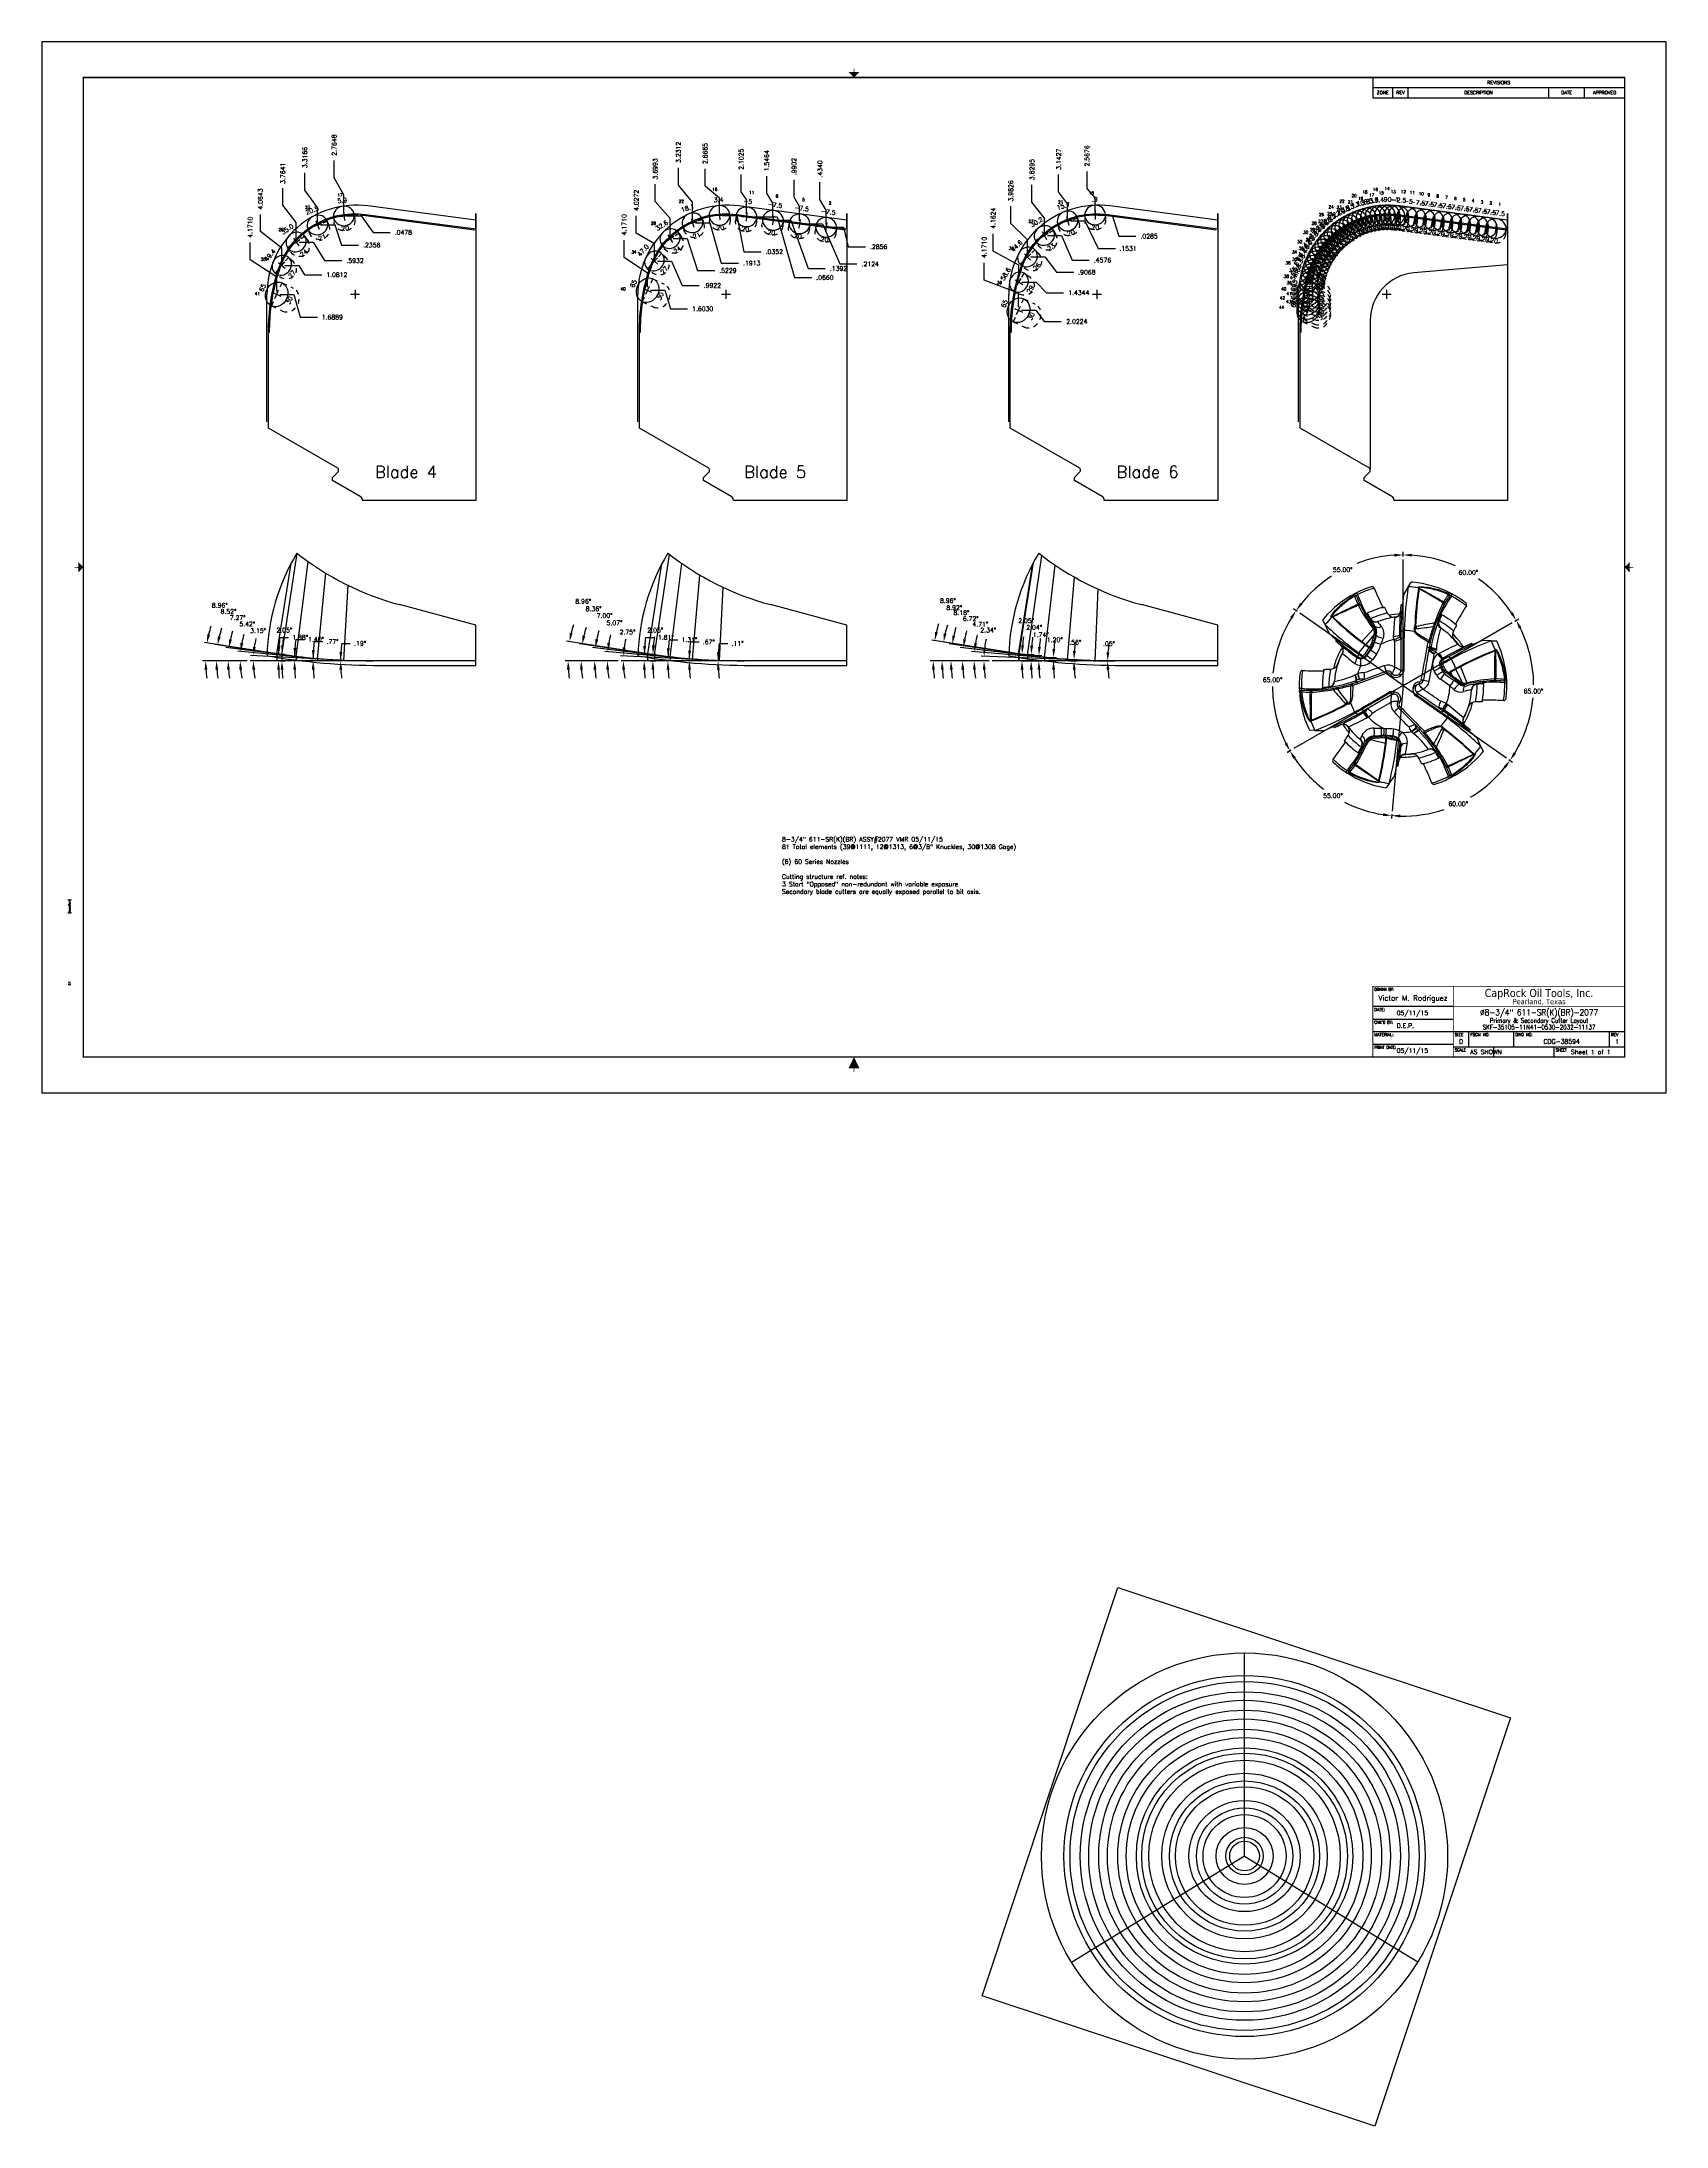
# Model space of a CAD drawing. Extents: x 72.5 to 140.5, y -17.7 to 26.
# Drawn here: x 106.5 to 140.5, y -17.67 to 25.96 of the extents above; entities that cross this region are included whole.
import ezdxf
from ezdxf.enums import TextEntityAlignment as Align

# ---------------------------------------------------------------- set-up
doc = ezdxf.new("R2010")
doc.units = 0
doc.header["$MEASUREMENT"] = 0
doc.header["$PDMODE"] = 3
doc.linetypes.add('CENTER2', pattern=[1.125, 0.75, -0.125, 0.125, -0.125])
doc.linetypes.add('HIDDEN2', pattern=[0.1875, 0.125, -0.0625])
doc.layers.get('0').update_dxf_attribs({"linetype": 'CONTINUOUS'})
doc.layers.get('Defpoints').update_dxf_attribs({"color": 10, "linetype": 'CONTINUOUS'})
for name, color, linetype, true_color in [('Blade1', 30, 'CONTINUOUS', 0xff7f00), ('Blade2', 7, 'CONTINUOUS', 0xcccc00), ('Blade3', 7, 'CONTINUOUS', 0x00cc00), ('Blade4', 7, 'CONTINUOUS', 0x00cccc), ('Blade5', 7, 'CONTINUOUS', 0x0066cc)]:
    doc.layers.add(name, color=color, linetype=linetype, true_color=true_color)
for name, color, linetype in [('Blade6', 6, 'CONTINUOUS'), ('CLine', 5, 'CENTER2'), ('Default', 7, 'CONTINUOUS'), ('Dims', 4, 'CONTINUOUS'), ('ODG-42639R1', 7, 'CONTINUOUS'), ('ODG-42643R1', 7, 'CONTINUOUS'), ('Title Block', 7, 'CONTINUOUS')]:
    doc.layers.add(name, color=color, linetype=linetype)
doc.styles.add('Block', font='tahoma.ttf')
doc.styles.add('RomanD', font='romand.shx', dxfattribs={"width": 0.9})
doc.styles.add('RomanS', font='romans')
doc.dimstyles.get("Standard").update_dxf_attribs({"dimtxt": 0.094, "dimasz": 0.18, "dimexe": 0.0625, "dimexo": 0.0625, "dimgap": 0.09, "dimtad": 0, "dimtih": 1, "dimtoh": 1, "dimdec": 4, "dimzin": 4, "dimdsep": 46, "dimtxsty": 'RomanS', "dimcen": 0.09, "dimazin": 1, "dimtfac": 1, "dimtdec": 4, "dimtofl": 0, "dimtmove": 0, "dimatfit": 1, "dimfxl": 1, "dimtolj": 1, "dimtzin": 0, "dimarcsym": 0})
picture_1 = doc.add_image_def('image1.png', size_in_pixel=(624, 649))

# ---------------------------------------------------------------- blocks, each defined once
blk = doc.blocks.new('CMark')
at = {"layer": 'CLine'}
for p, q in [((-0.094, 0), (0.094, 0)), ((0, 0.094), (0, -0.094))]:
    blk.add_line(p, q, dxfattribs=at)
blk = doc.blocks.new('1108@20')
for p, q in [((-0.124, 0), (-0.218, 0)), ((0.124, 0), (0.218, 0))]:
    blk.add_line(p, q)
at = {"color": 8, "linetype": 'HIDDEN2', "ltscale": 0.5}
blk.add_line((-0.218, 0), (-0.218, -0.108), dxfattribs=at)
at = {"color": 8, "linetype": 'HIDDEN2', "ltscale": 0.5, "flags": 128}
blk.add_lwpolyline([(0.218, 0), (0.218, -0.108)], dxfattribs=at)
at = {"extrusion": (0, 0, -1)}
blk.add_ellipse((0, 0), major_axis=(0.218, 0), ratio=0.939153, dxfattribs=at)
at = {"color": 8, "linetype": 'HIDDEN2', "ltscale": 0.5, "extrusion": (0, 0, -1)}
blk.add_ellipse((0, -0.108), major_axis=(0.218, 0), ratio=0.939153, start_param=0, end_param=3.141593, dxfattribs=at)
at = {"layer": 'CLine'}
blk.add_blockref('CMark', (0, 0), dxfattribs=at)
at = {"style": 'RomanS'}
blk.add_text('20', height=0.094, dxfattribs=at).set_placement((0, -0.258), align=Align.MIDDLE_CENTER)
blk.add_attdef('ANG', text='', height=0.094, dxfattribs=at).set_placement((0, 0.251), align=Align.BOTTOM_CENTER)
blk = doc.blocks.new('1313@30')
for p, q in [((-0.17, 0), (-0.265, 0)), ((0.171, 0), (0.264, 0))]:
    blk.add_line(p, q)
at = {"color": 8, "linetype": 'HIDDEN2', "ltscale": 0.5}
blk.add_line((-0.265, 0), (-0.265, -0.26), dxfattribs=at)
at = {"color": 8, "linetype": 'HIDDEN2', "ltscale": 0.5, "flags": 128}
blk.add_lwpolyline([(0.264, 0), (0.264, -0.26)], dxfattribs=at)
blk.add_ellipse((0, 0), major_axis=(0.264, 0), ratio=0.866025)
at = {"color": 8, "linetype": 'HIDDEN2', "ltscale": 0.5}
blk.add_ellipse((0, -0.26), major_axis=(0.264, 0), ratio=0.866025, start_param=3.141593, end_param=6.283185, dxfattribs=at)
blk.add_blockref('CMark', (0, 0))
at = {"style": 'RomanS'}
blk.add_text('30', height=0.094, dxfattribs=at).set_placement((0, -0.292), align=Align.MIDDLE_CENTER)
blk.add_attdef('ANG', text='', height=0.094, dxfattribs=at).set_placement((0, 0.251), align=Align.BOTTOM_CENTER)
blk = doc.blocks.new('*D65')
at = {"layer": 'Defpoints', "color": 0, "transparency": 16777216}
for p in [(112.617, 23.47), (112.82, 22.31), (115.584, 22.358)]:
    blk.add_point(p, dxfattribs=at)
at = {"layer": 'Dims', "color": 0, "lineweight": -2, "transparency": 16777216}
for p, q in [((112.617, 23.11), (112.617, 23.47)), ((112.82, 22.75), (112.617, 23.11)), ((112.82, 22.372), (112.82, 22.75))]:
    blk.add_line(p, q, dxfattribs=at)
at = {"layer": 'Dims', "color": 0, "transparency": 16777216, "insert": (112.617, 23.793), "char_height": 0.094, "attachment_point": 5, "rotation": 90, "style": 'RomanS'}
blk.add_mtext('\\A1;2.7648', dxfattribs=at)
blk = doc.blocks.new('*D66')
at = {"layer": 'Defpoints', "color": 0, "transparency": 16777216}
for p in [(112.82, 22.31), (115.584, 22.358), (113.79, 21.966)]:
    blk.add_point(p, dxfattribs=at)
at = {"layer": 'Dims', "color": 0, "lineweight": -2, "transparency": 16777216}
for p, q in [((112.882, 22.31), (113.18, 22.31)), ((113.18, 22.31), (113.43, 21.966)), ((113.43, 21.966), (113.79, 21.966))]:
    blk.add_line(p, q, dxfattribs=at)
at = {"layer": 'Dims', "color": 0, "transparency": 16777216, "insert": (114.065, 21.966), "char_height": 0.094, "attachment_point": 5, "style": 'RomanS'}
blk.add_mtext('\\A1;.0478', dxfattribs=at)
blk = doc.blocks.new('*D67')
at = {"layer": 'Defpoints', "color": 0, "transparency": 16777216}
for p in [(110.859, 12.996), (110.924, 13.033), (112.788, 13.006), (112.851, 13.003), (113.584, 12.996)]:
    blk.add_point(p, dxfattribs=at)
at = {"layer": 'Dims', "color": 0, "lineweight": -2, "transparency": 16777216}
blk.add_line((112.726, 13.01), (110.865, 13.112), dxfattribs=at)
for start, end in [(166.8249, 171.8374), (185.0126, 190.0252)]:
    blk.add_arc((112.982, 12.996), 2.058, start, end, dxfattribs=at)
at = {"layer": 'Dims', "color": 0, "transparency": 16777216}
for points in [[(110.975, 13.285), (110.915, 13.291), (110.927, 13.109)], [(110.902, 12.815), (110.962, 12.817), (110.924, 12.996)]]:
    blk.add_solid(points, dxfattribs=at)
at = {"layer": 'Dims', "color": 0, "transparency": 16777216, "insert": (111.024, 13.629), "char_height": 0.094, "attachment_point": 5, "style": 'RomanS'}
blk.add_mtext('\\A1;3.15°', dxfattribs=at)
blk = doc.blocks.new('*D68')
at = {"layer": 'Defpoints', "color": 0, "transparency": 16777216}
for p in [(110.651, 13.062), (110.859, 12.996), (112.237, 13.043), (112.299, 13.038), (113.584, 12.996)]:
    blk.add_point(p, dxfattribs=at)
at = {"layer": 'Dims', "color": 0, "lineweight": -2, "transparency": 16777216}
for p, q in [((112.175, 13.049), (110.597, 13.199)), ((110.797, 12.996), (110.587, 12.996))]:
    blk.add_line(p, q, dxfattribs=at)
for start, end in [(164.7046, 169.64), (184.9354, 189.8708)]:
    blk.add_arc((112.74, 12.996), 2.09, start, end, dxfattribs=at)
at = {"layer": 'Dims', "color": 0, "transparency": 16777216}
for points in [[(110.714, 13.367), (110.654, 13.376), (110.659, 13.193)], [(110.628, 12.815), (110.688, 12.817), (110.65, 12.996)]]:
    blk.add_solid(points, dxfattribs=at)
at = {"layer": 'Dims', "color": 0, "transparency": 16777216, "insert": (110.798, 13.77), "char_height": 0.094, "attachment_point": 5, "style": 'RomanS'}
blk.add_mtext('\\A1;5.42°', dxfattribs=at)
blk = doc.blocks.new('*D69')
at = {"layer": 'Defpoints', "color": 0, "transparency": 16777216}
for p in [(111.79, 13.092), (110.399, 13.086), (110.859, 12.996), (111.852, 13.084), (113.584, 12.996)]:
    blk.add_point(p, dxfattribs=at)
at = {"layer": 'Dims', "color": 0, "lineweight": -2, "transparency": 16777216}
for p, q in [((111.728, 13.1), (110.352, 13.275)), ((110.797, 12.996), (110.334, 12.996))]:
    blk.add_line(p, q, dxfattribs=at)
for start, end in [(163.1146, 167.9208), (184.8062, 189.6124)]:
    blk.add_arc((112.543, 12.996), 2.146, start, end, dxfattribs=at)
at = {"layer": 'Dims', "color": 0, "transparency": 16777216}
for points in [[(110.474, 13.44), (110.415, 13.45), (110.414, 13.267)], [(110.374, 12.815), (110.434, 12.817), (110.397, 12.996)]]:
    blk.add_solid(points, dxfattribs=at)
at = {"layer": 'Dims', "color": 0, "transparency": 16777216, "insert": (110.596, 13.9), "char_height": 0.094, "attachment_point": 5, "style": 'RomanS'}
blk.add_mtext('\\A1;7.27°', dxfattribs=at)
blk = doc.blocks.new('*D70')
at = {"layer": 'Defpoints', "color": 0, "transparency": 16777216}
for p in [(110.156, 13.107), (111.491, 13.133), (111.553, 13.124), (110.859, 12.996), (113.584, 12.996)]:
    blk.add_point(p, dxfattribs=at)
at = {"layer": 'Dims', "color": 0, "lineweight": -2, "transparency": 16777216}
for p, q in [((111.43, 13.143), (110.116, 13.339)), ((110.797, 12.996), (110.091, 12.996))]:
    blk.add_line(p, q, dxfattribs=at)
for start, end in [(162.3447, 166.9148), (184.5701, 189.1401)]:
    blk.add_arc((112.411, 12.996), 2.257, start, end, dxfattribs=at)
at = {"layer": 'Dims', "color": 0, "transparency": 16777216}
for points in [[(110.241, 13.501), (110.182, 13.512), (110.178, 13.33)], [(110.13, 12.815), (110.19, 12.817), (110.153, 12.996)]]:
    blk.add_solid(points, dxfattribs=at)
at = {"layer": 'Dims', "color": 0, "transparency": 16777216, "insert": (110.404, 14.03), "char_height": 0.094, "attachment_point": 5, "style": 'RomanS'}
blk.add_mtext('\\A1;8.52°', dxfattribs=at)
blk = doc.blocks.new('*D71')
at = {"layer": 'Defpoints', "color": 0, "transparency": 16777216}
for p in [(122.783, 23.016), (123.347, 22.358), (122.913, 22.072)]:
    blk.add_point(p, dxfattribs=at)
at = {"layer": 'Dims', "color": 0, "lineweight": -2, "transparency": 16777216}
for p, q in [((122.783, 22.656), (122.783, 23.016)), ((122.913, 22.432), (122.783, 22.656)), ((122.913, 22.134), (122.913, 22.432))]:
    blk.add_line(p, q, dxfattribs=at)
at = {"layer": 'Dims', "color": 0, "transparency": 16777216, "insert": (122.783, 23.292), "char_height": 0.094, "attachment_point": 5, "rotation": 90, "style": 'RomanS'}
blk.add_mtext('\\A1;.4340', dxfattribs=at)
blk = doc.blocks.new('*D72')
at = {"layer": 'Defpoints', "color": 0, "transparency": 16777216}
for p in [(122.24, 23.066), (123.347, 22.358), (122.356, 22.145)]:
    blk.add_point(p, dxfattribs=at)
at = {"layer": 'Dims', "color": 0, "lineweight": -2, "transparency": 16777216}
for p, q in [((122.24, 22.706), (122.24, 23.066)), ((122.356, 22.505), (122.24, 22.706)), ((122.356, 22.208), (122.356, 22.505))]:
    blk.add_line(p, q, dxfattribs=at)
at = {"layer": 'Dims', "color": 0, "transparency": 16777216, "insert": (122.24, 23.342), "char_height": 0.094, "attachment_point": 5, "rotation": 90, "style": 'RomanS'}
blk.add_mtext('\\A1;.9902', dxfattribs=at)
blk = doc.blocks.new('*D73')
at = {"layer": 'Defpoints', "color": 0, "transparency": 16777216}
for p in [(121.668, 23.145), (123.347, 22.358), (121.8, 22.218)]:
    blk.add_point(p, dxfattribs=at)
at = {"layer": 'Dims', "color": 0, "lineweight": -2, "transparency": 16777216}
for p, q in [((121.668, 22.785), (121.668, 23.145)), ((121.8, 22.578), (121.668, 22.785)), ((121.8, 22.281), (121.8, 22.578))]:
    blk.add_line(p, q, dxfattribs=at)
at = {"layer": 'Dims', "color": 0, "transparency": 16777216, "insert": (121.668, 23.463), "char_height": 0.094, "attachment_point": 5, "rotation": 90, "style": 'RomanS'}
blk.add_mtext('\\A1;1.5464', dxfattribs=at)
blk = doc.blocks.new('*D74')
at = {"layer": 'Defpoints', "color": 0, "transparency": 16777216}
for p in [(121.134, 23.174), (121.244, 22.292), (123.347, 22.358)]:
    blk.add_point(p, dxfattribs=at)
at = {"layer": 'Dims', "color": 0, "lineweight": -2, "transparency": 16777216}
for p, q in [((121.134, 22.814), (121.134, 23.174)), ((121.244, 22.652), (121.134, 22.814)), ((121.244, 22.354), (121.244, 22.652))]:
    blk.add_line(p, q, dxfattribs=at)
at = {"layer": 'Dims', "color": 0, "transparency": 16777216, "insert": (121.134, 23.497), "char_height": 0.094, "attachment_point": 5, "rotation": 90, "style": 'RomanS'}
blk.add_mtext('\\A1;2.1025', dxfattribs=at)
blk = doc.blocks.new('*D75')
at = {"layer": 'Defpoints', "color": 0, "transparency": 16777216}
for p in [(123.347, 22.358), (122.913, 22.072), (123.736, 21.665)]:
    blk.add_point(p, dxfattribs=at)
at = {"layer": 'Dims', "color": 0, "lineweight": -2, "transparency": 16777216}
for p, q in [((122.975, 22.072), (123.273, 22.072)), ((123.273, 22.072), (123.376, 21.665)), ((123.376, 21.665), (123.736, 21.665))]:
    blk.add_line(p, q, dxfattribs=at)
at = {"layer": 'Dims', "color": 0, "transparency": 16777216, "insert": (124.012, 21.665), "char_height": 0.094, "attachment_point": 5, "style": 'RomanS'}
blk.add_mtext('\\A1;.2856', dxfattribs=at)
blk = doc.blocks.new('*D76')
at = {"layer": 'Defpoints', "color": 0, "transparency": 16777216}
for p in [(123.347, 22.358), (122.356, 22.145), (123.558, 21.305)]:
    blk.add_point(p, dxfattribs=at)
at = {"layer": 'Dims', "color": 0, "lineweight": -2, "transparency": 16777216}
for p, q in [((122.419, 22.145), (122.838, 22.145)), ((122.838, 22.145), (123.198, 21.305)), ((123.198, 21.305), (123.558, 21.305))]:
    blk.add_line(p, q, dxfattribs=at)
at = {"layer": 'Dims', "color": 0, "transparency": 16777216, "insert": (123.836, 21.305), "char_height": 0.094, "attachment_point": 5, "style": 'RomanS'}
blk.add_mtext('\\A1;.2124', dxfattribs=at)
blk = doc.blocks.new('*D77')
at = {"layer": 'Defpoints', "color": 0, "transparency": 16777216}
for p in [(123.347, 22.358), (121.8, 22.218), (122.895, 21.209)]:
    blk.add_point(p, dxfattribs=at)
at = {"layer": 'Dims', "color": 0, "lineweight": -2, "transparency": 16777216}
for p, q in [((121.863, 22.218), (122.175, 22.218)), ((122.175, 22.218), (122.535, 21.209)), ((122.535, 21.209), (122.895, 21.209))]:
    blk.add_line(p, q, dxfattribs=at)
at = {"layer": 'Dims', "color": 0, "transparency": 16777216, "insert": (123.171, 21.209), "char_height": 0.094, "attachment_point": 5, "style": 'RomanS'}
blk.add_mtext('\\A1;.1392', dxfattribs=at)
blk = doc.blocks.new('*D78')
at = {"layer": 'Defpoints', "color": 0, "transparency": 16777216}
for p in [(121.244, 22.292), (123.347, 22.358), (122.61, 21.023)]:
    blk.add_point(p, dxfattribs=at)
at = {"layer": 'Dims', "color": 0, "lineweight": -2, "transparency": 16777216}
for p, q in [((121.307, 22.292), (121.89, 22.292)), ((121.89, 22.292), (122.25, 21.023)), ((122.25, 21.023), (122.61, 21.023))]:
    blk.add_line(p, q, dxfattribs=at)
at = {"layer": 'Dims', "color": 0, "transparency": 16777216, "insert": (122.886, 21.023), "char_height": 0.094, "attachment_point": 5, "style": 'RomanS'}
blk.add_mtext('\\A1;.0660', dxfattribs=at)
blk = doc.blocks.new('*D79')
at = {"layer": 'Defpoints', "color": 0, "transparency": 16777216}
for p in [(120.38, 23.293), (120.68, 22.322), (123.347, 22.358)]:
    blk.add_point(p, dxfattribs=at)
at = {"layer": 'Dims', "color": 0, "lineweight": -2, "transparency": 16777216}
for p, q in [((120.38, 22.933), (120.38, 23.293)), ((120.68, 22.682), (120.38, 22.933)), ((120.68, 22.385), (120.68, 22.682))]:
    blk.add_line(p, q, dxfattribs=at)
at = {"layer": 'Dims', "color": 0, "transparency": 16777216, "insert": (120.38, 23.616), "char_height": 0.094, "attachment_point": 5, "rotation": 90, "style": 'RomanS'}
blk.add_mtext('\\A1;2.6665', dxfattribs=at)
blk = doc.blocks.new('*D80')
at = {"layer": 'Defpoints', "color": 0, "transparency": 16777216}
for p in [(120.68, 22.322), (123.347, 22.358), (121.552, 21.561)]:
    blk.add_point(p, dxfattribs=at)
at = {"layer": 'Dims', "color": 0, "lineweight": -2, "transparency": 16777216}
for p, q in [((120.743, 22.322), (121.04, 22.322)), ((121.04, 22.322), (121.192, 21.561)), ((121.192, 21.561), (121.552, 21.561))]:
    blk.add_line(p, q, dxfattribs=at)
at = {"layer": 'Dims', "color": 0, "transparency": 16777216, "insert": (121.827, 21.561), "char_height": 0.094, "attachment_point": 5, "style": 'RomanS'}
blk.add_mtext('\\A1;.0352', dxfattribs=at)
blk = doc.blocks.new('*D81')
at = {"layer": 'Defpoints', "color": 0, "transparency": 16777216}
for p in [(118.621, 12.996), (118.667, 13.03), (120.649, 13.002), (120.711, 12.999), (121.347, 12.996)]:
    blk.add_point(p, dxfattribs=at)
at = {"layer": 'Dims', "color": 0, "lineweight": -2, "transparency": 16777216}
blk.add_line((120.586, 13.005), (118.607, 13.1), dxfattribs=at)
for start, end in [(167.5272, 172.3911), (184.8638, 189.7277)]:
    blk.add_arc((120.788, 12.996), 2.121, start, end, dxfattribs=at)
at = {"layer": 'Dims', "color": 0, "transparency": 16777216}
for points in [[(118.715, 13.274), (118.655, 13.279), (118.669, 13.097)], [(118.644, 12.815), (118.704, 12.817), (118.667, 12.996)]]:
    blk.add_solid(points, dxfattribs=at)
at = {"layer": 'Dims', "color": 0, "transparency": 16777216, "insert": (118.755, 13.601), "char_height": 0.094, "attachment_point": 5, "style": 'RomanS'}
blk.add_mtext('\\A1;2.75°', dxfattribs=at)
blk = doc.blocks.new('*D82')
at = {"layer": 'Defpoints', "color": 0, "transparency": 16777216}
for p in [(118.334, 13.061), (118.621, 12.996), (120.085, 13.036), (120.147, 13.031), (121.347, 12.996)]:
    blk.add_point(p, dxfattribs=at)
at = {"layer": 'Dims', "color": 0, "lineweight": -2, "transparency": 16777216}
for p, q in [((120.022, 13.042), (118.279, 13.196)), ((118.559, 12.996), (118.27, 12.996))]:
    blk.add_line(p, q, dxfattribs=at)
for start, end in [(165.5793, 170.2536), (184.6743, 189.3485)]:
    blk.add_arc((120.54, 12.996), 2.207, start, end, dxfattribs=at)
at = {"layer": 'Dims', "color": 0, "transparency": 16777216}
for points in [[(118.395, 13.365), (118.335, 13.373), (118.342, 13.191)], [(118.31, 12.815), (118.37, 12.817), (118.333, 12.996)]]:
    blk.add_solid(points, dxfattribs=at)
at = {"layer": 'Dims', "color": 0, "transparency": 16777216, "insert": (118.482, 13.793), "char_height": 0.094, "attachment_point": 5, "style": 'RomanS'}
blk.add_mtext('\\A1;5.07°', dxfattribs=at)
blk = doc.blocks.new('*D83')
at = {"layer": 'Defpoints', "color": 0, "transparency": 16777216}
for p in [(118.069, 13.088), (118.621, 12.996), (119.617, 13.084), (119.679, 13.076), (121.347, 12.996)]:
    blk.add_point(p, dxfattribs=at)
at = {"layer": 'Dims', "color": 0, "lineweight": -2, "transparency": 16777216}
for p, q in [((119.555, 13.091), (118.022, 13.28)), ((118.559, 12.996), (118.005, 12.996))]:
    blk.add_line(p, q, dxfattribs=at)
for start, end in [(163.894, 168.4446), (184.5505, 189.101)]:
    blk.add_arc((120.334, 12.996), 2.267, start, end, dxfattribs=at)
at = {"layer": 'Dims', "color": 0, "transparency": 16777216}
for points in [[(118.143, 13.445), (118.083, 13.455), (118.084, 13.272)], [(118.044, 12.815), (118.104, 12.817), (118.067, 12.996)]]:
    blk.add_solid(points, dxfattribs=at)
at = {"layer": 'Dims', "color": 0, "transparency": 16777216, "insert": (118.275, 13.945), "char_height": 0.094, "attachment_point": 5, "style": 'RomanS'}
blk.add_mtext('\\A1;7.00°', dxfattribs=at)
blk = doc.blocks.new('*D84')
at = {"layer": 'Defpoints', "color": 0, "transparency": 16777216}
for p in [(117.787, 13.113), (119.291, 13.128), (119.352, 13.119), (118.621, 12.996), (121.347, 12.996)]:
    blk.add_point(p, dxfattribs=at)
at = {"layer": 'Dims', "color": 0, "lineweight": -2, "transparency": 16777216}
for p, q in [((119.229, 13.137), (117.748, 13.354)), ((118.559, 12.996), (117.722, 12.996))]:
    blk.add_line(p, q, dxfattribs=at)
for start, end in [(163.0587, 167.3486), (184.2899, 188.5798)]:
    blk.add_arc((120.189, 12.996), 2.405, start, end, dxfattribs=at)
at = {"layer": 'Dims', "color": 0, "transparency": 16777216}
for points in [[(117.872, 13.517), (117.813, 13.528), (117.81, 13.345)], [(117.761, 12.815), (117.821, 12.817), (117.785, 12.996)]]:
    blk.add_solid(points, dxfattribs=at)
at = {"layer": 'Dims', "color": 0, "transparency": 16777216, "insert": (118.046, 14.086), "char_height": 0.094, "attachment_point": 5, "style": 'RomanS'}
blk.add_mtext('\\A1;8.36°', dxfattribs=at)
blk = doc.blocks.new('*D85')
at = {"layer": 'Defpoints', "color": 0, "transparency": 16777216}
for p in [(120.65, 12.997), (120.68, 13.001), (120.68, 12.996), (123.347, 12.996)]:
    blk.add_point(p, dxfattribs=at)
at = {"layer": 'Dims', "color": 0, "lineweight": -2, "transparency": 16777216}
for p, q in [((120.675, 13.36), (120.855, 13.36)), ((120.618, 13.001), (120.588, 13.001)), ((120.618, 12.996), (120.588, 12.996))]:
    blk.add_line(p, q, dxfattribs=at)
for start, end in [(172.2341, 179.8893), (172.2384, 176.0638), (183.8255, 187.6509)]:
    blk.add_arc((123.347, 12.996), 2.696, start, end, dxfattribs=at)
at = {"layer": 'Dims', "color": 0, "transparency": 16777216}
for points in [[(120.687, 13.18), (120.627, 13.182), (120.65, 13.001)], [(120.626, 12.815), (120.686, 12.817), (120.65, 12.996)]]:
    blk.add_solid(points, dxfattribs=at)
at = {"layer": 'Dims', "color": 0, "transparency": 16777216, "insert": (121.059, 13.36), "char_height": 0.094, "attachment_point": 5, "style": 'RomanS'}
blk.add_mtext('\\A1;.11°', dxfattribs=at)
blk = doc.blocks.new('*D86')
at = {"layer": 'Defpoints', "color": 0, "transparency": 16777216}
for p in [(120.048, 13.008), (120.116, 13.033), (120.116, 12.996), (123.347, 12.996)]:
    blk.add_point(p, dxfattribs=at)
at = {"layer": 'Dims', "color": 0, "lineweight": -2, "transparency": 16777216}
for p, q in [((120.072, 13.393), (120.252, 13.393)), ((120.053, 13.034), (119.986, 13.035)), ((120.053, 12.996), (119.986, 12.996))]:
    blk.add_line(p, q, dxfattribs=at)
for start, end in [(173.0761, 179.3322), (173.0784, 176.2053), (183.1269, 186.2538)]:
    blk.add_arc((123.347, 12.996), 3.299, start, end, dxfattribs=at)
at = {"layer": 'Dims', "color": 0, "transparency": 16777216}
for points in [[(120.085, 13.213), (120.025, 13.215), (120.048, 13.034)], [(120.023, 12.815), (120.083, 12.817), (120.048, 12.996)]]:
    blk.add_solid(points, dxfattribs=at)
at = {"layer": 'Dims', "color": 0, "transparency": 16777216, "insert": (120.456, 13.393), "char_height": 0.094, "attachment_point": 5, "style": 'RomanS'}
blk.add_mtext('\\A1;.67°', dxfattribs=at)
blk = doc.blocks.new('*D87')
at = {"layer": 'Defpoints', "color": 0, "transparency": 16777216}
for p in [(119.601, 13.024), (119.647, 12.996), (119.648, 13.08), (123.347, 12.996)]:
    blk.add_point(p, dxfattribs=at)
at = {"layer": 'Dims', "color": 0, "lineweight": -2, "transparency": 16777216}
for p, q in [((119.627, 13.44), (119.807, 13.44)), ((119.585, 12.996), (119.538, 12.996)), ((119.586, 13.081), (119.539, 13.082))]:
    blk.add_line(p, q, dxfattribs=at)
for start, end in [(173.1869, 178.6949), (173.1885, 175.9417), (182.7532, 185.5065)]:
    blk.add_arc((123.347, 12.996), 3.746, start, end, dxfattribs=at)
at = {"layer": 'Dims', "color": 0, "transparency": 16777216}
for points in [[(119.64, 13.259), (119.58, 13.262), (119.601, 13.081)], [(119.575, 12.815), (119.635, 12.816), (119.6, 12.996)]]:
    blk.add_solid(points, dxfattribs=at)
at = {"layer": 'Dims', "color": 0, "transparency": 16777216, "insert": (120.051, 13.44), "char_height": 0.094, "attachment_point": 5, "style": 'RomanS'}
blk.add_mtext('\\A1;1.31°', dxfattribs=at)
blk = doc.blocks.new('*D88')
at = {"layer": 'Defpoints', "color": 0, "transparency": 16777216}
for p in [(119.321, 13.123), (119.104, 13.04), (119.319, 12.996), (123.347, 12.996)]:
    blk.add_point(p, dxfattribs=at)
at = {"layer": 'Dims', "color": 0, "lineweight": -2, "transparency": 16777216}
for p, q in [((119.259, 13.125), (119.043, 13.132)), ((119.133, 13.489), (119.313, 13.489)), ((119.257, 12.996), (119.041, 12.996))]:
    blk.add_line(p, q, dxfattribs=at)
for start, end in [(173.3222, 178.1851), (173.3233, 175.7542), (182.4309, 184.8618)]:
    blk.add_arc((123.347, 12.996), 4.243, start, end, dxfattribs=at)
at = {"layer": 'Dims', "color": 0, "transparency": 16777216}
for points in [[(119.145, 13.308), (119.085, 13.311), (119.106, 13.13)], [(119.078, 12.815), (119.138, 12.816), (119.104, 12.996)]]:
    blk.add_solid(points, dxfattribs=at)
at = {"layer": 'Dims', "color": 0, "transparency": 16777216, "insert": (119.557, 13.489), "char_height": 0.094, "attachment_point": 5, "style": 'RomanS'}
blk.add_mtext('\\A1;1.81°', dxfattribs=at)
blk = doc.blocks.new('*D89')
at = {"layer": 'Defpoints', "color": 0, "transparency": 16777216}
for p in [(128.372, 23.242), (128.541, 22.329), (131.109, 22.358)]:
    blk.add_point(p, dxfattribs=at)
at = {"layer": 'Dims', "color": 0, "lineweight": -2, "transparency": 16777216}
for p, q in [((128.372, 22.882), (128.372, 23.242)), ((128.541, 22.689), (128.372, 22.882)), ((128.541, 22.392), (128.541, 22.689))]:
    blk.add_line(p, q, dxfattribs=at)
at = {"layer": 'Dims', "color": 0, "transparency": 16777216, "insert": (128.372, 23.565), "char_height": 0.094, "attachment_point": 5, "rotation": 90, "style": 'RomanS'}
blk.add_mtext('\\A1;2.5676', dxfattribs=at)
blk = doc.blocks.new('*D90')
at = {"layer": 'Defpoints', "color": 0, "transparency": 16777216}
for p in [(128.541, 22.329), (131.109, 22.358), (129.395, 21.885)]:
    blk.add_point(p, dxfattribs=at)
at = {"layer": 'Dims', "color": 0, "lineweight": -2, "transparency": 16777216}
for p, q in [((128.604, 22.329), (128.901, 22.329)), ((128.901, 22.329), (129.035, 21.885)), ((129.035, 21.885), (129.395, 21.885))]:
    blk.add_line(p, q, dxfattribs=at)
at = {"layer": 'Dims', "color": 0, "transparency": 16777216, "insert": (129.671, 21.885), "char_height": 0.094, "attachment_point": 5, "style": 'RomanS'}
blk.add_mtext('\\A1;.0285', dxfattribs=at)
blk = doc.blocks.new('*D91')
at = {"layer": 'Defpoints', "color": 0, "transparency": 16777216}
for p in [(126.215, 13.028), (126.384, 12.996), (128.51, 12.999), (128.573, 12.996), (129.109, 12.996)]:
    blk.add_point(p, dxfattribs=at)
at = {"layer": 'Dims', "color": 0, "lineweight": -2, "transparency": 16777216}
for p, q in [((128.448, 13.002), (126.154, 13.095)), ((126.321, 12.996), (126.152, 12.996))]:
    blk.add_line(p, q, dxfattribs=at)
for start, end in [(168.9878, 173.3251), (184.3374, 188.6747)]:
    blk.add_arc((128.593, 12.996), 2.378, start, end, dxfattribs=at)
at = {"layer": 'Dims', "color": 0, "transparency": 16777216}
for points in [[(126.261, 13.27), (126.201, 13.274), (126.217, 13.093)], [(126.192, 12.815), (126.252, 12.817), (126.215, 12.996)]]:
    blk.add_solid(points, dxfattribs=at)
at = {"layer": 'Dims', "color": 0, "transparency": 16777216, "insert": (126.304, 13.641), "char_height": 0.094, "attachment_point": 5, "style": 'RomanS'}
blk.add_mtext('\\A1;2.34°', dxfattribs=at)
blk = doc.blocks.new('*D92')
at = {"layer": 'Defpoints', "color": 0, "transparency": 16777216}
for p in [(126.01, 13.06), (126.384, 12.996), (127.935, 13.029), (127.998, 13.024), (129.109, 12.996)]:
    blk.add_point(p, dxfattribs=at)
at = {"layer": 'Dims', "color": 0, "lineweight": -2, "transparency": 16777216}
for p, q in [((127.873, 13.034), (125.955, 13.192)), ((126.321, 12.996), (125.947, 12.996))]:
    blk.add_line(p, q, dxfattribs=at)
for start, end in [(166.4456, 170.8691), (184.4235, 188.847)]:
    blk.add_arc((128.341, 12.996), 2.332, start, end, dxfattribs=at)
at = {"layer": 'Dims', "color": 0, "transparency": 16777216}
for points in [[(126.068, 13.362), (126.009, 13.369), (126.017, 13.187)], [(125.986, 12.815), (126.046, 12.817), (126.009, 12.996)]]:
    blk.add_solid(points, dxfattribs=at)
at = {"layer": 'Dims', "color": 0, "transparency": 16777216, "insert": (126.139, 13.764), "char_height": 0.094, "attachment_point": 5, "style": 'RomanS'}
blk.add_mtext('\\A1;4.71°', dxfattribs=at)
blk = doc.blocks.new('*D93')
at = {"layer": 'Defpoints', "color": 0, "transparency": 16777216}
for p in [(125.768, 13.088), (126.384, 12.996), (127.449, 13.075), (127.511, 13.068), (129.109, 12.996)]:
    blk.add_point(p, dxfattribs=at)
at = {"layer": 'Dims', "color": 0, "lineweight": -2, "transparency": 16777216}
for p, q in [((127.387, 13.083), (125.72, 13.279)), ((126.321, 12.996), (125.703, 12.996))]:
    blk.add_line(p, q, dxfattribs=at)
for start, end in [(164.5461, 168.9149), (184.3688, 188.7376)]:
    blk.add_arc((128.127, 12.996), 2.361, start, end, dxfattribs=at)
at = {"layer": 'Dims', "color": 0, "transparency": 16777216}
for points in [[(125.84, 13.445), (125.78, 13.454), (125.782, 13.272)], [(125.743, 12.815), (125.803, 12.817), (125.766, 12.996)]]:
    blk.add_solid(points, dxfattribs=at)
at = {"layer": 'Dims', "color": 0, "transparency": 16777216, "insert": (125.938, 13.88), "char_height": 0.094, "attachment_point": 5, "style": 'RomanS'}
blk.add_mtext('\\A1;6.72°', dxfattribs=at)
blk = doc.blocks.new('*D94')
at = {"layer": 'Defpoints', "color": 0, "transparency": 16777216}
for p in [(125.528, 13.112), (127.097, 13.121), (127.159, 13.112), (126.384, 12.996), (129.109, 12.996)]:
    blk.add_point(p, dxfattribs=at)
at = {"layer": 'Dims', "color": 0, "lineweight": -2, "transparency": 16777216}
for p, q in [((127.035, 13.13), (125.488, 13.352)), ((126.321, 12.996), (125.463, 12.996))]:
    blk.add_line(p, q, dxfattribs=at)
for start, end in [(163.3885, 167.6058), (184.2173, 188.4346)]:
    blk.add_arc((127.971, 12.996), 2.446, start, end, dxfattribs=at)
at = {"layer": 'Dims', "color": 0, "transparency": 16777216}
for points in [[(125.612, 13.515), (125.553, 13.526), (125.55, 13.344)], [(125.502, 12.815), (125.562, 12.817), (125.525, 12.996)]]:
    blk.add_solid(points, dxfattribs=at)
at = {"layer": 'Dims', "color": 0, "transparency": 16777216, "insert": (125.743, 14.005), "char_height": 0.094, "attachment_point": 5, "style": 'RomanS'}
blk.add_mtext('\\A1;8.18°', dxfattribs=at)
blk = doc.blocks.new('*D97')
at = {"layer": 'Defpoints', "color": 0, "transparency": 16777216}
for p in [(128.541, 12.998), (128.541, 12.996), (128.803, 12.996), (131.109, 12.996)]:
    blk.add_point(p, dxfattribs=at)
at = {"layer": 'Dims', "color": 0, "lineweight": -2, "transparency": 16777216}
for p, q in [((128.604, 12.998), (128.865, 12.998)), ((128.604, 12.996), (128.865, 12.996))]:
    blk.add_line(p, q, dxfattribs=at)
for start, end in [(171.0063, 175.4796), (184.4732, 188.9464)]:
    blk.add_arc((131.109, 12.996), 2.306, start, end, dxfattribs=at)
at = {"layer": 'Dims', "color": 0, "transparency": 16777216}
for points in [[(128.84, 13.176), (128.78, 13.179), (128.803, 12.998)], [(128.78, 12.815), (128.84, 12.817), (128.803, 12.996)]]:
    blk.add_solid(points, dxfattribs=at)
at = {"layer": 'Dims', "color": 0, "transparency": 16777216, "insert": (128.831, 13.357), "char_height": 0.094, "attachment_point": 5, "style": 'RomanS'}
blk.add_mtext('\\A1;.05°', dxfattribs=at)
blk = doc.blocks.new('*D98')
at = {"layer": 'Defpoints', "color": 0, "transparency": 16777216}
for p in [(127.966, 13.027), (127.966, 12.996), (128.1, 13.006), (131.109, 12.996)]:
    blk.add_point(p, dxfattribs=at)
at = {"layer": 'Dims', "color": 0, "lineweight": -2, "transparency": 16777216}
for p, q in [((128.029, 13.026), (128.163, 13.025)), ((128.029, 12.996), (128.163, 12.996))]:
    blk.add_line(p, q, dxfattribs=at)
for start, end in [(172.5811, 176.0093), (183.4282, 186.8563)]:
    blk.add_arc((131.109, 12.996), 3.009, start, end, dxfattribs=at)
at = {"layer": 'Dims', "color": 0, "transparency": 16777216}
for points in [[(128.137, 13.204), (128.077, 13.206), (128.1, 13.025)], [(128.075, 12.815), (128.135, 12.817), (128.1, 12.996)]]:
    blk.add_solid(points, dxfattribs=at)
at = {"layer": 'Dims', "color": 0, "transparency": 16777216, "insert": (128.126, 13.386), "char_height": 0.094, "attachment_point": 5, "style": 'RomanS'}
blk.add_mtext('\\A1;.56°', dxfattribs=at)
blk = doc.blocks.new('*D99')
at = {"layer": 'Defpoints', "color": 0, "transparency": 16777216}
for p in [(127.479, 12.996), (127.48, 13.072), (127.669, 13.02), (131.109, 12.996)]:
    blk.add_point(p, dxfattribs=at)
at = {"layer": 'Dims', "color": 0, "lineweight": -2, "transparency": 16777216}
for p, q in [((127.542, 12.996), (127.731, 12.996)), ((127.543, 13.071), (127.732, 13.067))]:
    blk.add_line(p, q, dxfattribs=at)
for start, end in [(172.801, 175.7993), (182.9982, 185.9964)]:
    blk.add_arc((131.109, 12.996), 3.44, start, end, dxfattribs=at)
at = {"layer": 'Dims', "color": 0, "transparency": 16777216}
for points in [[(127.708, 13.246), (127.648, 13.249), (127.67, 13.068)], [(127.643, 12.815), (127.703, 12.817), (127.669, 12.996)]]:
    blk.add_solid(points, dxfattribs=at)
at = {"layer": 'Dims', "color": 0, "transparency": 16777216, "insert": (127.697, 13.437), "char_height": 0.094, "attachment_point": 5, "style": 'RomanS'}
blk.add_mtext('\\A1;1.20°', dxfattribs=at)
blk = doc.blocks.new('*D100')
at = {"layer": 'Defpoints', "color": 0, "transparency": 16777216}
for p in [(127.128, 13.117), (127.126, 12.996), (127.364, 13.034), (131.109, 12.996)]:
    blk.add_point(p, dxfattribs=at)
at = {"layer": 'Dims', "color": 0, "lineweight": -2, "transparency": 16777216}
for p, q in [((127.191, 13.115), (127.428, 13.108)), ((127.189, 12.996), (127.426, 12.996))]:
    blk.add_line(p, q, dxfattribs=at)
for start, end in [(172.7487, 175.5028), (182.7541, 185.5082)]:
    blk.add_arc((131.109, 12.996), 3.745, start, end, dxfattribs=at)
at = {"layer": 'Dims', "color": 0, "transparency": 16777216}
for points in [[(127.405, 13.288), (127.345, 13.291), (127.366, 13.11)], [(127.338, 12.815), (127.398, 12.816), (127.364, 12.996)]]:
    blk.add_solid(points, dxfattribs=at)
at = {"layer": 'Dims', "color": 0, "transparency": 16777216, "insert": (127.404, 13.545), "char_height": 0.094, "attachment_point": 5, "style": 'RomanS'}
blk.add_mtext('\\A1;1.74°', dxfattribs=at)
blk = doc.blocks.new('*D101')
at = {"layer": 'Defpoints', "color": 0, "transparency": 16777216}
for p in [(112.75, 12.999), (112.82, 13.005), (112.82, 12.996), (115.584, 12.996)]:
    blk.add_point(p, dxfattribs=at)
at = {"layer": 'Dims', "color": 0, "lineweight": -2, "transparency": 16777216}
for p, q in [((112.774, 13.364), (112.954, 13.364)), ((112.757, 13.005), (112.688, 13.005)), ((112.757, 12.996), (112.688, 12.996))]:
    blk.add_line(p, q, dxfattribs=at)
for start, end in [(172.5313, 179.8145), (172.535, 176.1747), (183.6397, 187.2795)]:
    blk.add_arc((115.584, 12.996), 2.834, start, end, dxfattribs=at)
at = {"layer": 'Dims', "color": 0, "transparency": 16777216}
for points in [[(112.787, 13.184), (112.727, 13.186), (112.75, 13.005)], [(112.726, 12.815), (112.786, 12.817), (112.75, 12.996)]]:
    blk.add_solid(points, dxfattribs=at)
at = {"layer": 'Dims', "color": 0, "transparency": 16777216, "insert": (113.159, 13.364), "char_height": 0.094, "attachment_point": 5, "style": 'RomanS'}
blk.add_mtext('\\A1;.19°', dxfattribs=at)
blk = doc.blocks.new('*D102')
at = {"layer": 'Defpoints', "color": 0, "transparency": 16777216}
for p in [(112.174, 13.011), (112.268, 13.04), (112.268, 12.996), (115.584, 12.996)]:
    blk.add_point(p, dxfattribs=at)
at = {"layer": 'Dims', "color": 0, "lineweight": -2, "transparency": 16777216}
for p, q in [((112.198, 13.401), (112.378, 13.401)), ((112.206, 13.041), (112.111, 13.043)), ((112.205, 12.996), (112.111, 12.996))]:
    blk.add_line(p, q, dxfattribs=at)
for start, end in [(173.1752, 179.2255), (173.1773, 176.2014), (183.0241, 186.0482)]:
    blk.add_arc((115.584, 12.996), 3.411, start, end, dxfattribs=at)
at = {"layer": 'Dims', "color": 0, "transparency": 16777216}
for points in [[(112.211, 13.22), (112.151, 13.223), (112.174, 13.042)], [(112.148, 12.815), (112.208, 12.817), (112.174, 12.996)]]:
    blk.add_solid(points, dxfattribs=at)
at = {"layer": 'Dims', "color": 0, "transparency": 16777216, "insert": (112.582, 13.401), "char_height": 0.094, "attachment_point": 5, "style": 'RomanS'}
blk.add_mtext('\\A1;.77°', dxfattribs=at)
blk = doc.blocks.new('*D103')
at = {"layer": 'Defpoints', "color": 0, "transparency": 16777216}
for p in [(111.786, 13.027), (111.82, 12.996), (111.821, 13.088), (115.584, 12.996)]:
    blk.add_point(p, dxfattribs=at)
at = {"layer": 'Dims', "color": 0, "lineweight": -2, "transparency": 16777216}
for p, q in [((111.759, 13.089), (111.725, 13.09)), ((111.813, 13.448), (111.993, 13.448)), ((111.758, 12.996), (111.724, 12.996))]:
    blk.add_line(p, q, dxfattribs=at)
for start, end in [(173.1653, 178.5977), (173.1668, 175.8823), (182.7154, 185.4309)]:
    blk.add_arc((115.584, 12.996), 3.798, start, end, dxfattribs=at)
at = {"layer": 'Dims', "color": 0, "transparency": 16777216}
for points in [[(111.826, 13.267), (111.766, 13.27), (111.787, 13.089)], [(111.76, 12.815), (111.82, 12.816), (111.786, 12.996)]]:
    blk.add_solid(points, dxfattribs=at)
at = {"layer": 'Dims', "color": 0, "transparency": 16777216, "insert": (112.237, 13.448), "char_height": 0.094, "attachment_point": 5, "style": 'RomanS'}
blk.add_mtext('\\A1;1.40°', dxfattribs=at)
blk = doc.blocks.new('*D104')
at = {"layer": 'Defpoints', "color": 0, "transparency": 16777216}
for p in [(111.522, 13.129), (111.45, 13.041), (111.52, 12.996), (115.584, 12.996)]:
    blk.add_point(p, dxfattribs=at)
at = {"layer": 'Dims', "color": 0, "lineweight": -2, "transparency": 16777216}
for p, q in [((111.46, 13.131), (111.389, 13.133)), ((111.479, 13.49), (111.659, 13.49)), ((111.458, 12.996), (111.387, 12.996))]:
    blk.add_line(p, q, dxfattribs=at)
for start, end in [(173.1347, 178.1247), (173.1359, 175.6303), (182.4944, 184.9888)]:
    blk.add_arc((115.584, 12.996), 4.135, start, end, dxfattribs=at)
at = {"layer": 'Dims', "color": 0, "transparency": 16777216}
for points in [[(111.492, 13.309), (111.432, 13.312), (111.452, 13.131)], [(111.423, 12.815), (111.483, 12.816), (111.45, 12.996)]]:
    blk.add_solid(points, dxfattribs=at)
at = {"layer": 'Dims', "color": 0, "transparency": 16777216, "insert": (111.904, 13.49), "char_height": 0.094, "attachment_point": 5, "style": 'RomanS'}
blk.add_mtext('\\A1;1.88°', dxfattribs=at)
blk = doc.blocks.new('*D111')
at = {"layer": 'Defpoints', "color": 0, "transparency": 16777216}
for p in [(109.929, 13.123), (111.385, 13.15), (111.447, 13.14), (110.859, 12.996), (113.584, 12.996)]:
    blk.add_point(p, dxfattribs=at)
at = {"layer": 'Dims', "color": 0, "lineweight": -2, "transparency": 16777216}
for p, q in [((111.323, 13.16), (109.894, 13.385)), ((110.797, 12.996), (109.863, 12.996))]:
    blk.add_line(p, q, dxfattribs=at)
for start, end in [(162.5796, 166.8112), (184.2316, 188.4632)]:
    blk.add_arc((112.363, 12.996), 2.438, start, end, dxfattribs=at)
at = {"layer": 'Dims', "color": 0, "transparency": 16777216}
for points in [[(110.019, 13.546), (109.96, 13.558), (109.955, 13.375)], [(109.902, 12.815), (109.962, 12.817), (109.926, 12.996)]]:
    blk.add_solid(points, dxfattribs=at)
at = {"layer": 'Dims', "color": 0, "transparency": 16777216, "insert": (110.222, 14.16), "char_height": 0.094, "attachment_point": 5, "style": 'RomanS'}
blk.add_mtext('\\A1;8.96°', dxfattribs=at)
blk = doc.blocks.new('*D112')
at = {"layer": 'Defpoints', "color": 0, "transparency": 16777216}
for p in [(111.416, 13.145), (111.413, 12.996), (111.522, 13.044), (115.584, 12.996)]:
    blk.add_point(p, dxfattribs=at)
at = {"layer": 'Dims', "color": 0, "lineweight": -2, "transparency": 16777216}
for p, q in [((111.479, 13.143), (111.587, 13.139)), ((111.476, 12.996), (111.585, 12.996))]:
    blk.add_line(p, q, dxfattribs=at)
for start, end in [(172.8707, 175.4096), (182.5389, 185.0779)]:
    blk.add_arc((115.584, 12.996), 4.062, start, end, dxfattribs=at)
at = {"layer": 'Dims', "color": 0, "transparency": 16777216}
for points in [[(111.565, 13.319), (111.505, 13.323), (111.525, 13.141)], [(111.496, 12.815), (111.556, 12.816), (111.522, 12.996)]]:
    blk.add_solid(points, dxfattribs=at)
at = {"layer": 'Dims', "color": 0, "transparency": 16777216, "insert": (111.573, 13.639), "char_height": 0.094, "attachment_point": 5, "style": 'RomanS'}
blk.add_mtext('\\A1;2.05°', dxfattribs=at)
blk = doc.blocks.new('*D113')
at = {"layer": 'Defpoints', "color": 0, "transparency": 16777216}
for p in [(117.514, 13.132), (119.147, 13.15), (119.209, 13.14), (118.621, 12.996), (121.347, 12.996)]:
    blk.add_point(p, dxfattribs=at)
at = {"layer": 'Dims', "color": 0, "lineweight": -2, "transparency": 16777216}
for p, q in [((119.086, 13.16), (117.481, 13.412)), ((118.559, 12.996), (117.448, 12.996))]:
    blk.add_line(p, q, dxfattribs=at)
for start, end in [(163.1529, 167.0978), (183.945, 187.89)]:
    blk.add_arc((120.126, 12.996), 2.615, start, end, dxfattribs=at)
at = {"layer": 'Dims', "color": 0, "transparency": 16777216}
for points in [[(117.606, 13.574), (117.547, 13.585), (117.543, 13.403)], [(117.487, 12.815), (117.547, 12.817), (117.511, 12.996)]]:
    blk.add_solid(points, dxfattribs=at)
at = {"layer": 'Dims', "color": 0, "transparency": 16777216, "insert": (117.828, 14.243), "char_height": 0.094, "attachment_point": 5, "style": 'RomanS'}
blk.add_mtext('\\A1;8.96°', dxfattribs=at)
blk = doc.blocks.new('*D114')
at = {"layer": 'Defpoints', "color": 0, "transparency": 16777216}
for p in [(119.178, 13.145), (119.176, 12.996), (119.285, 13.044), (123.347, 12.996)]:
    blk.add_point(p, dxfattribs=at)
at = {"layer": 'Dims', "color": 0, "lineweight": -2, "transparency": 16777216}
for p, q in [((119.241, 13.143), (119.349, 13.139)), ((119.238, 12.996), (119.347, 12.996))]:
    blk.add_line(p, q, dxfattribs=at)
for start, end in [(172.8707, 175.4096), (182.5389, 185.0779)]:
    blk.add_arc((123.347, 12.996), 4.062, start, end, dxfattribs=at)
at = {"layer": 'Dims', "color": 0, "transparency": 16777216}
for points in [[(119.327, 13.319), (119.267, 13.323), (119.287, 13.141)], [(119.258, 12.815), (119.318, 12.816), (119.284, 12.996)]]:
    blk.add_solid(points, dxfattribs=at)
at = {"layer": 'Dims', "color": 0, "transparency": 16777216, "insert": (119.336, 13.639), "char_height": 0.094, "attachment_point": 5, "style": 'RomanS'}
blk.add_mtext('\\A1;2.05°', dxfattribs=at)
blk = doc.blocks.new('*D115')
at = {"layer": 'Defpoints', "color": 0, "transparency": 16777216}
for p in [(125.156, 13.138), (126.91, 13.15), (126.971, 13.14), (126.384, 12.996), (129.109, 12.996)]:
    blk.add_point(p, dxfattribs=at)
at = {"layer": 'Dims', "color": 0, "lineweight": -2, "transparency": 16777216}
for p, q in [((126.848, 13.16), (125.124, 13.431)), ((126.321, 12.996), (125.089, 12.996))]:
    blk.add_line(p, q, dxfattribs=at)
for start, end in [(163.5022, 167.2725), (183.7703, 187.5406)]:
    blk.add_arc((127.888, 12.996), 2.736, start, end, dxfattribs=at)
at = {"layer": 'Dims', "color": 0, "transparency": 16777216}
for points in [[(125.249, 13.593), (125.19, 13.604), (125.185, 13.422)], [(125.128, 12.815), (125.188, 12.817), (125.152, 12.996)]]:
    blk.add_solid(points, dxfattribs=at)
at = {"layer": 'Dims', "color": 0, "transparency": 16777216, "insert": (125.461, 14.258), "char_height": 0.094, "attachment_point": 5, "style": 'RomanS'}
blk.add_mtext('\\A1;8.96°', dxfattribs=at)
blk = doc.blocks.new('*D116')
at = {"layer": 'Defpoints', "color": 0, "transparency": 16777216}
for p in [(126.941, 13.145), (126.938, 12.996), (127.011, 13.045), (131.109, 12.996)]:
    blk.add_point(p, dxfattribs=at)
at = {"layer": 'Dims', "color": 0, "lineweight": -2, "transparency": 16777216}
for p, q in [((127.003, 13.143), (127.075, 13.14)), ((127, 12.996), (127.073, 12.996))]:
    blk.add_line(p, q, dxfattribs=at)
for start, end in [(172.9157, 175.4321), (182.5165, 185.0329)]:
    blk.add_arc((131.109, 12.996), 4.099, start, end, dxfattribs=at)
at = {"layer": 'Dims', "color": 0, "transparency": 16777216}
for points in [[(127.053, 13.32), (126.993, 13.324), (127.013, 13.142)], [(126.984, 12.815), (127.044, 12.816), (127.01, 12.996)]]:
    blk.add_solid(points, dxfattribs=at)
at = {"layer": 'Dims', "color": 0, "transparency": 16777216, "insert": (127.098, 13.838), "char_height": 0.094, "attachment_point": 5, "style": 'RomanS'}
blk.add_mtext('\\A1;2.05°', dxfattribs=at)
blk = doc.blocks.new('*D119')
at = {"layer": 'Defpoints', "color": 0, "transparency": 16777216}
for p in [(115.584, 22.358), (110.858, 21.751), (111.413, 20.669)]:
    blk.add_point(p, dxfattribs=at)
at = {"layer": 'Dims', "color": 0, "lineweight": -2, "transparency": 16777216}
for p, q in [((110.858, 21.391), (110.858, 21.751)), ((111.413, 21.031), (110.858, 21.391)), ((111.413, 20.731), (111.413, 21.031))]:
    blk.add_line(p, q, dxfattribs=at)
at = {"layer": 'Dims', "color": 0, "transparency": 16777216, "insert": (110.858, 22.073), "char_height": 0.094, "attachment_point": 5, "rotation": 90, "style": 'RomanS'}
blk.add_mtext('\\A1;4.1710', dxfattribs=at)
blk = doc.blocks.new('*D120')
at = {"layer": 'Defpoints', "color": 0, "transparency": 16777216}
for p in [(115.584, 22.358), (111.413, 20.669), (112.264, 20.19)]:
    blk.add_point(p, dxfattribs=at)
at = {"layer": 'Dims', "color": 0, "lineweight": -2, "transparency": 16777216}
for p, q in [((111.476, 20.669), (111.773, 20.669)), ((111.773, 20.669), (111.904, 20.19)), ((111.904, 20.19), (112.264, 20.19))]:
    blk.add_line(p, q, dxfattribs=at)
at = {"layer": 'Dims', "color": 0, "transparency": 16777216, "insert": (112.578, 20.19), "char_height": 0.094, "attachment_point": 5, "style": 'RomanS'}
blk.add_mtext('\\A1;1.6889', dxfattribs=at)
blk = doc.blocks.new('*D121')
at = {"layer": 'Defpoints', "color": 0, "transparency": 16777216}
for p in [(123.347, 22.358), (118.684, 21.803), (119.176, 20.755)]:
    blk.add_point(p, dxfattribs=at)
at = {"layer": 'Dims', "color": 0, "lineweight": -2, "transparency": 16777216}
for p, q in [((118.684, 21.443), (118.684, 21.803)), ((119.176, 21.115), (118.684, 21.443)), ((119.176, 20.817), (119.176, 21.115))]:
    blk.add_line(p, q, dxfattribs=at)
at = {"layer": 'Dims', "color": 0, "transparency": 16777216, "insert": (118.684, 22.126), "char_height": 0.094, "attachment_point": 5, "rotation": 90, "style": 'RomanS'}
blk.add_mtext('\\A1;4.1710', dxfattribs=at)
blk = doc.blocks.new('*D122')
at = {"layer": 'Defpoints', "color": 0, "transparency": 16777216}
for p in [(123.347, 22.358), (119.176, 20.755), (120.012, 20.367)]:
    blk.add_point(p, dxfattribs=at)
at = {"layer": 'Dims', "color": 0, "lineweight": -2, "transparency": 16777216}
for p, q in [((119.238, 20.755), (119.536, 20.755)), ((119.536, 20.755), (119.652, 20.367)), ((119.652, 20.367), (120.012, 20.367))]:
    blk.add_line(p, q, dxfattribs=at)
at = {"layer": 'Dims', "color": 0, "transparency": 16777216, "insert": (120.328, 20.367), "char_height": 0.094, "attachment_point": 5, "style": 'RomanS'}
blk.add_mtext('\\A1;1.6030', dxfattribs=at)
blk = doc.blocks.new('*D123')
at = {"layer": 'Defpoints', "color": 0, "transparency": 16777216}
for p in [(125.341, 13.128), (126.918, 13.148), (126.98, 13.139), (126.384, 12.996), (129.109, 12.996)]:
    blk.add_point(p, dxfattribs=at)
at = {"layer": 'Dims', "color": 0, "lineweight": -2, "transparency": 16777216}
for p, q in [((126.857, 13.158), (125.307, 13.401)), ((126.321, 12.996), (125.275, 12.996))]:
    blk.add_line(p, q, dxfattribs=at)
for start, end in [(163.0002, 167.0393), (184.0391, 188.0783)]:
    blk.add_arc((127.892, 12.996), 2.554, start, end, dxfattribs=at)
at = {"layer": 'Dims', "color": 0, "transparency": 16777216}
for points in [[(125.432, 13.563), (125.373, 13.574), (125.369, 13.392)], [(125.314, 12.815), (125.374, 12.817), (125.338, 12.996)]]:
    blk.add_solid(points, dxfattribs=at)
at = {"layer": 'Dims', "color": 0, "transparency": 16777216, "insert": (125.594, 14.111), "char_height": 0.094, "attachment_point": 5, "style": 'RomanS'}
blk.add_mtext('\\A1;8.92°', dxfattribs=at)
blk = doc.blocks.new('*D124')
at = {"layer": 'Defpoints', "color": 0, "transparency": 16777216}
for p in [(126.949, 13.144), (126.947, 12.996), (127.202, 13.042), (131.109, 12.996)]:
    blk.add_point(p, dxfattribs=at)
at = {"layer": 'Dims', "color": 0, "lineweight": -2, "transparency": 16777216}
for p, q in [((127.012, 13.141), (127.267, 13.132)), ((127.009, 12.996), (127.264, 12.996))]:
    blk.add_line(p, q, dxfattribs=at)
for start, end in [(172.6832, 175.3231), (182.6399, 185.2797)]:
    blk.add_arc((131.109, 12.996), 3.907, start, end, dxfattribs=at)
at = {"layer": 'Dims', "color": 0, "transparency": 16777216}
for points in [[(127.245, 13.312), (127.185, 13.316), (127.204, 13.135)], [(127.176, 12.815), (127.236, 12.816), (127.202, 12.996)]]:
    blk.add_solid(points, dxfattribs=at)
at = {"layer": 'Dims', "color": 0, "transparency": 16777216, "insert": (127.265, 13.698), "char_height": 0.094, "attachment_point": 5, "style": 'RomanS'}
blk.add_mtext('\\A1;2.04°', dxfattribs=at)
blk = doc.blocks.new('*D125')
at = {"layer": 'Defpoints', "color": 0, "transparency": 16777216}
for p in [(131.109, 22.358), (126.219, 21.328), (126.938, 20.335)]:
    blk.add_point(p, dxfattribs=at)
at = {"layer": 'Dims', "color": 0, "lineweight": -2, "transparency": 16777216}
for p, q in [((126.219, 20.968), (126.219, 21.328)), ((126.938, 20.695), (126.219, 20.968)), ((126.938, 20.398), (126.938, 20.695))]:
    blk.add_line(p, q, dxfattribs=at)
at = {"layer": 'Dims', "color": 0, "transparency": 16777216, "insert": (126.219, 21.65), "char_height": 0.094, "attachment_point": 5, "rotation": 90, "style": 'RomanS'}
blk.add_mtext('\\A1;4.1710', dxfattribs=at)
blk = doc.blocks.new('*D126')
at = {"layer": 'Defpoints', "color": 0, "transparency": 16777216}
for p in [(131.109, 22.358), (126.938, 20.335), (127.834, 20.099)]:
    blk.add_point(p, dxfattribs=at)
at = {"layer": 'Dims', "color": 0, "lineweight": -2, "transparency": 16777216}
for p, q in [((127, 20.335), (127.298, 20.335)), ((127.298, 20.335), (127.474, 20.099)), ((127.474, 20.099), (127.834, 20.099))]:
    blk.add_line(p, q, dxfattribs=at)
at = {"layer": 'Dims', "color": 0, "transparency": 16777216, "insert": (128.159, 20.099), "char_height": 0.094, "attachment_point": 5, "style": 'RomanS'}
blk.add_mtext('\\A1;2.0224', dxfattribs=at)
blk = doc.blocks.new('1108@23')
for p, q in [((-0.124, 0), (-0.218, 0)), ((0.124, 0), (0.218, 0))]:
    blk.add_line(p, q)
at = {"color": 8, "linetype": 'HIDDEN2', "ltscale": 0.5, "flags": 128}
for points in [[(-0.218, 0), (-0.218, -0.082)], [(0.218, 0), (0.218, -0.082)]]:
    blk.add_lwpolyline(points, dxfattribs=at)
at = {"extrusion": (0, 0, -1)}
blk.add_ellipse((0, 0), major_axis=(0.218, 0), ratio=0.920611, dxfattribs=at)
at = {"color": 8, "linetype": 'HIDDEN2', "ltscale": 0.5, "extrusion": (0, 0, -1)}
blk.add_ellipse((0, -0.082), major_axis=(0, -0.242), ratio=0.900462, start_param=-1.570796, end_param=1.570796, dxfattribs=at)
at = {"layer": 'CLine'}
blk.add_blockref('CMark', (0, 0), dxfattribs=at)
at = {"style": 'RomanS'}
blk.add_text('23', height=0.094, dxfattribs=at).set_placement((0, -0.281), align=Align.MIDDLE_CENTER)
blk.add_attdef('ANG', text='', height=0.094, dxfattribs=at).set_placement((0, 0.251), align=Align.BOTTOM_CENTER)
blk = doc.blocks.new('1108@26')
for p, q in [((-0.124, 0), (-0.218, 0)), ((0.124, 0), (0.218, 0))]:
    blk.add_line(p, q)
at = {"color": 8, "linetype": 'HIDDEN2', "ltscale": 0.5, "flags": 128}
for points in [[(-0.218, 0), (-0.218, -0.082)], [(0.218, 0), (0.218, -0.082)]]:
    blk.add_lwpolyline(points, dxfattribs=at)
at = {"extrusion": (0, 0, -1)}
blk.add_ellipse((0, 0), major_axis=(0.218, 0), ratio=0.898897, dxfattribs=at)
at = {"color": 8, "linetype": 'HIDDEN2', "ltscale": 0.5, "extrusion": (0, 0, -1)}
blk.add_ellipse((0, -0.082), major_axis=(0, -0.252), ratio=0.863811, start_param=-1.570796, end_param=1.570796, dxfattribs=at)
at = {"layer": 'CLine'}
blk.add_blockref('CMark', (0, 0), dxfattribs=at)
at = {"style": 'RomanS'}
blk.add_text('26', height=0.094, dxfattribs=at).set_placement((0, -0.281), align=Align.MIDDLE_CENTER)
blk.add_attdef('ANG', text='', height=0.094, dxfattribs=at).set_placement((0, 0.251), align=Align.BOTTOM_CENTER)
blk = doc.blocks.new('1108@29')
for p, q in [((-0.124, 0), (-0.218, 0)), ((0.124, 0), (0.218, 0))]:
    blk.add_line(p, q)
at = {"color": 8, "linetype": 'HIDDEN2', "ltscale": 0.5, "flags": 128}
for points in [[(-0.218, 0), (-0.218, -0.082)], [(0.218, 0), (0.218, -0.082)]]:
    blk.add_lwpolyline(points, dxfattribs=at)
at = {"extrusion": (0, 0, -1)}
blk.add_ellipse((0, 0), major_axis=(0.218, 0), ratio=0.87472, dxfattribs=at)
at = {"color": 8, "linetype": 'HIDDEN2', "ltscale": 0.5, "extrusion": (0, 0, -1)}
blk.add_ellipse((0, -0.082), major_axis=(0, -0.261), ratio=0.83293, start_param=-1.570796, end_param=1.570796, dxfattribs=at)
at = {"layer": 'CLine'}
blk.add_blockref('CMark', (0, 0), dxfattribs=at)
at = {"style": 'RomanS'}
blk.add_text('29', height=0.094, dxfattribs=at).set_placement((0, -0.281), align=Align.MIDDLE_CENTER)
blk.add_attdef('ANG', text='', height=0.094, dxfattribs=at).set_placement((0, 0.251), align=Align.BOTTOM_CENTER)
blk = doc.blocks.new('1108@22')
for p, q in [((-0.124, 0), (-0.218, 0)), ((0.124, 0), (0.218, 0))]:
    blk.add_line(p, q)
at = {"color": 8, "linetype": 'HIDDEN2', "ltscale": 0.5, "flags": 128}
for points in [[(-0.218, 0), (-0.218, -0.082)], [(0.218, 0), (0.218, -0.082)]]:
    blk.add_lwpolyline(points, dxfattribs=at)
at = {"extrusion": (0, 0, -1)}
blk.add_ellipse((0, 0), major_axis=(0.218, 0), ratio=0.92729, dxfattribs=at)
at = {"color": 8, "linetype": 'HIDDEN2', "ltscale": 0.5, "extrusion": (0, 0, -1)}
blk.add_ellipse((0, -0.082), major_axis=(0, -0.238), ratio=0.914141, start_param=-1.570796, end_param=1.570796, dxfattribs=at)
at = {"layer": 'CLine'}
blk.add_blockref('CMark', (0, 0), dxfattribs=at)
at = {"style": 'RomanS'}
blk.add_text('22', height=0.094, dxfattribs=at).set_placement((0, -0.281), align=Align.MIDDLE_CENTER)
blk.add_attdef('ANG', text='', height=0.094, dxfattribs=at).set_placement((0, 0.251), align=Align.BOTTOM_CENTER)
blk = doc.blocks.new('1108@25')
for p, q in [((-0.124, 0), (-0.218, 0)), ((0.124, 0), (0.218, 0))]:
    blk.add_line(p, q)
at = {"color": 8, "linetype": 'HIDDEN2', "ltscale": 0.5, "flags": 128}
for points in [[(-0.218, 0), (-0.218, -0.082)], [(0.218, 0), (0.218, -0.082)]]:
    blk.add_lwpolyline(points, dxfattribs=at)
at = {"extrusion": (0, 0, -1)}
blk.add_ellipse((0, 0), major_axis=(0.218, 0), ratio=0.906274, dxfattribs=at)
at = {"color": 8, "linetype": 'HIDDEN2', "ltscale": 0.5, "extrusion": (0, 0, -1)}
blk.add_ellipse((0, -0.082), major_axis=(0, -0.249), ratio=0.875339, start_param=-1.570796, end_param=1.570796, dxfattribs=at)
at = {"layer": 'CLine'}
blk.add_blockref('CMark', (0, 0), dxfattribs=at)
at = {"style": 'RomanS'}
blk.add_text('25', height=0.094, dxfattribs=at).set_placement((0, -0.281), align=Align.MIDDLE_CENTER)
blk.add_attdef('ANG', text='', height=0.094, dxfattribs=at).set_placement((0, 0.251), align=Align.BOTTOM_CENTER)
blk = doc.blocks.new('1108@28')
for p, q in [((-0.124, 0), (-0.218, 0)), ((0.124, 0), (0.218, 0))]:
    blk.add_line(p, q)
at = {"color": 8, "linetype": 'HIDDEN2', "ltscale": 0.5, "flags": 128}
for points in [[(-0.218, 0), (-0.218, -0.082)], [(0.218, 0), (0.218, -0.082)]]:
    blk.add_lwpolyline(points, dxfattribs=at)
at = {"extrusion": (0, 0, -1)}
blk.add_ellipse((0, 0), major_axis=(0.218, 0), ratio=0.883049, dxfattribs=at)
at = {"color": 8, "linetype": 'HIDDEN2', "ltscale": 0.5, "extrusion": (0, 0, -1)}
blk.add_ellipse((0, -0.082), major_axis=(0, -0.258), ratio=0.842638, start_param=-1.570796, end_param=1.570796, dxfattribs=at)
at = {"layer": 'CLine'}
blk.add_blockref('CMark', (0, 0), dxfattribs=at)
at = {"style": 'RomanS'}
blk.add_text('28', height=0.094, dxfattribs=at).set_placement((0, -0.281), align=Align.MIDDLE_CENTER)
blk.add_attdef('ANG', text='', height=0.094, dxfattribs=at).set_placement((0, 0.251), align=Align.BOTTOM_CENTER)
blk = doc.blocks.new('1108@21')
for p, q in [((-0.124, 0), (-0.218, 0)), ((0.124, 0), (0.218, 0))]:
    blk.add_line(p, q)
at = {"color": 8, "linetype": 'HIDDEN2', "ltscale": 0.5, "flags": 128}
for points in [[(-0.218, 0), (-0.218, -0.082)], [(0.218, 0), (0.218, -0.082)]]:
    blk.add_lwpolyline(points, dxfattribs=at)
at = {"extrusion": (0, 0, -1)}
blk.add_ellipse((0, 0), major_axis=(0.218, 0), ratio=0.933688, dxfattribs=at)
at = {"color": 8, "linetype": 'HIDDEN2', "ltscale": 0.5, "extrusion": (0, 0, -1)}
blk.add_ellipse((0, -0.082), major_axis=(0, -0.234), ratio=0.928628, start_param=-1.570796, end_param=1.570796, dxfattribs=at)
at = {"layer": 'CLine'}
blk.add_blockref('CMark', (0, 0), dxfattribs=at)
at = {"style": 'RomanS'}
blk.add_text('21', height=0.094, dxfattribs=at).set_placement((0, -0.281), align=Align.MIDDLE_CENTER)
blk.add_attdef('ANG', text='', height=0.094, dxfattribs=at).set_placement((0, 0.251), align=Align.BOTTOM_CENTER)
blk = doc.blocks.new('1108@24')
for p, q in [((-0.124, 0), (-0.218, 0)), ((0.124, 0), (0.218, 0))]:
    blk.add_line(p, q)
at = {"color": 8, "linetype": 'HIDDEN2', "ltscale": 0.5, "flags": 128}
for points in [[(-0.218, 0), (-0.218, -0.082)], [(0.218, 0), (0.218, -0.082)]]:
    blk.add_lwpolyline(points, dxfattribs=at)
at = {"extrusion": (0, 0, -1)}
blk.add_ellipse((0, 0), major_axis=(0.218, 0), ratio=0.91365, dxfattribs=at)
at = {"color": 8, "linetype": 'HIDDEN2', "ltscale": 0.5, "extrusion": (0, 0, -1)}
blk.add_ellipse((0, -0.082), major_axis=(0, -0.245), ratio=0.887543, start_param=-1.570796, end_param=1.570796, dxfattribs=at)
at = {"layer": 'CLine'}
blk.add_blockref('CMark', (0, 0), dxfattribs=at)
at = {"style": 'RomanS'}
blk.add_text('24', height=0.094, dxfattribs=at).set_placement((0, -0.281), align=Align.MIDDLE_CENTER)
blk.add_attdef('ANG', text='', height=0.094, dxfattribs=at).set_placement((0, 0.251), align=Align.BOTTOM_CENTER)
blk = doc.blocks.new('1108@27')
for p, q in [((-0.124, 0), (-0.218, 0)), ((0.124, 0), (0.218, 0))]:
    blk.add_line(p, q)
at = {"color": 8, "linetype": 'HIDDEN2', "ltscale": 0.5, "flags": 128}
for points in [[(-0.218, 0), (-0.218, -0.082)], [(0.218, 0), (0.218, -0.082)]]:
    blk.add_lwpolyline(points, dxfattribs=at)
at = {"extrusion": (0, 0, -1)}
blk.add_ellipse((0, 0), major_axis=(0.218, 0), ratio=0.891109, dxfattribs=at)
at = {"color": 8, "linetype": 'HIDDEN2', "ltscale": 0.5, "extrusion": (0, 0, -1)}
blk.add_ellipse((0, -0.082), major_axis=(0, -0.255), ratio=0.852922, start_param=-1.570796, end_param=1.570796, dxfattribs=at)
at = {"layer": 'CLine'}
blk.add_blockref('CMark', (0, 0), dxfattribs=at)
at = {"style": 'RomanS'}
blk.add_text('27', height=0.094, dxfattribs=at).set_placement((0, -0.281), align=Align.MIDDLE_CENTER)
blk.add_attdef('ANG', text='', height=0.094, dxfattribs=at).set_placement((0, 0.251), align=Align.BOTTOM_CENTER)
blk = doc.blocks.new('*D127')
at = {"layer": 'Defpoints', "color": 0, "transparency": 16777216}
for p in [(127.778, 23.174), (131.109, 22.358), (127.966, 22.204)]:
    blk.add_point(p, dxfattribs=at)
at = {"layer": 'Dims', "color": 0, "lineweight": -2, "transparency": 16777216}
for p, q in [((127.778, 22.814), (127.778, 23.174)), ((127.966, 22.564), (127.778, 22.814)), ((127.966, 22.267), (127.966, 22.564))]:
    blk.add_line(p, q, dxfattribs=at)
at = {"layer": 'Dims', "color": 0, "transparency": 16777216, "insert": (127.778, 23.497), "char_height": 0.094, "attachment_point": 5, "rotation": 90, "style": 'RomanS'}
blk.add_mtext('\\A1;3.1427', dxfattribs=at)
blk = doc.blocks.new('*D128')
at = {"layer": 'Defpoints', "color": 0, "transparency": 16777216}
for p in [(127.22, 22.958), (131.109, 22.358), (127.479, 21.9)]:
    blk.add_point(p, dxfattribs=at)
at = {"layer": 'Dims', "color": 0, "lineweight": -2, "transparency": 16777216}
for p, q in [((127.22, 22.598), (127.22, 22.958)), ((127.479, 22.26), (127.22, 22.598)), ((127.479, 21.962), (127.479, 22.26))]:
    blk.add_line(p, q, dxfattribs=at)
at = {"layer": 'Dims', "color": 0, "transparency": 16777216, "insert": (127.22, 23.281), "char_height": 0.094, "attachment_point": 5, "rotation": 90, "style": 'RomanS'}
blk.add_mtext('\\A1;3.6295', dxfattribs=at)
blk = doc.blocks.new('*D129')
at = {"layer": 'Defpoints', "color": 0, "transparency": 16777216}
for p in [(126.777, 22.511), (131.109, 22.358), (127.126, 21.451)]:
    blk.add_point(p, dxfattribs=at)
at = {"layer": 'Dims', "color": 0, "lineweight": -2, "transparency": 16777216}
for p, q in [((126.777, 22.151), (126.777, 22.511)), ((127.126, 21.811), (126.777, 22.151)), ((127.126, 21.513), (127.126, 21.811))]:
    blk.add_line(p, q, dxfattribs=at)
at = {"layer": 'Dims', "color": 0, "transparency": 16777216, "insert": (126.777, 22.833), "char_height": 0.094, "attachment_point": 5, "rotation": 90, "style": 'RomanS'}
blk.add_mtext('\\A1;3.9826', dxfattribs=at)
blk = doc.blocks.new('*D130')
at = {"layer": 'Defpoints', "color": 0, "transparency": 16777216}
for p in [(131.109, 22.358), (126.407, 21.936), (126.947, 20.923)]:
    blk.add_point(p, dxfattribs=at)
at = {"layer": 'Dims', "color": 0, "lineweight": -2, "transparency": 16777216}
for p, q in [((126.407, 21.576), (126.407, 21.936)), ((126.947, 21.283), (126.407, 21.576)), ((126.947, 20.986), (126.947, 21.283))]:
    blk.add_line(p, q, dxfattribs=at)
at = {"layer": 'Dims', "color": 0, "transparency": 16777216, "insert": (126.407, 22.261), "char_height": 0.094, "attachment_point": 5, "rotation": 90, "style": 'RomanS'}
blk.add_mtext('\\A1;4.1624', dxfattribs=at)
blk = doc.blocks.new('*D131')
at = {"layer": 'Defpoints', "color": 0, "transparency": 16777216}
for p in [(131.109, 22.358), (127.966, 22.204), (128.968, 21.629)]:
    blk.add_point(p, dxfattribs=at)
at = {"layer": 'Dims', "color": 0, "lineweight": -2, "transparency": 16777216}
for p, q in [((128.029, 22.204), (128.326, 22.204)), ((128.326, 22.204), (128.608, 21.629)), ((128.608, 21.629), (128.968, 21.629))]:
    blk.add_line(p, q, dxfattribs=at)
at = {"layer": 'Dims', "color": 0, "transparency": 16777216, "insert": (129.231, 21.629), "char_height": 0.094, "attachment_point": 5, "style": 'RomanS'}
blk.add_mtext('\\A1;.1531', dxfattribs=at)
blk = doc.blocks.new('*D132')
at = {"layer": 'Defpoints', "color": 0, "transparency": 16777216}
for p in [(131.109, 22.358), (127.479, 21.9), (128.419, 21.383)]:
    blk.add_point(p, dxfattribs=at)
at = {"layer": 'Dims', "color": 0, "lineweight": -2, "transparency": 16777216}
for p, q in [((127.542, 21.9), (127.839, 21.9)), ((127.839, 21.9), (128.059, 21.383)), ((128.059, 21.383), (128.419, 21.383))]:
    blk.add_line(p, q, dxfattribs=at)
at = {"layer": 'Dims', "color": 0, "transparency": 16777216, "insert": (128.695, 21.383), "char_height": 0.094, "attachment_point": 5, "style": 'RomanS'}
blk.add_mtext('\\A1;.4576', dxfattribs=at)
blk = doc.blocks.new('*D133')
at = {"layer": 'Defpoints', "color": 0, "transparency": 16777216}
for p in [(131.109, 22.358), (127.126, 21.451), (128.093, 21.131)]:
    blk.add_point(p, dxfattribs=at)
at = {"layer": 'Dims', "color": 0, "lineweight": -2, "transparency": 16777216}
for p, q in [((127.189, 21.451), (127.486, 21.451)), ((127.486, 21.451), (127.733, 21.131)), ((127.733, 21.131), (128.093, 21.131))]:
    blk.add_line(p, q, dxfattribs=at)
at = {"layer": 'Dims', "color": 0, "transparency": 16777216, "insert": (128.369, 21.131), "char_height": 0.094, "attachment_point": 5, "style": 'RomanS'}
blk.add_mtext('\\A1;.9068', dxfattribs=at)
blk = doc.blocks.new('*D134')
at = {"layer": 'Defpoints', "color": 0, "transparency": 16777216}
for p in [(131.109, 22.358), (126.947, 20.923), (127.883, 20.704)]:
    blk.add_point(p, dxfattribs=at)
at = {"layer": 'Dims', "color": 0, "lineweight": -2, "transparency": 16777216}
for p, q in [((127.009, 20.923), (127.307, 20.923)), ((127.307, 20.923), (127.523, 20.704)), ((127.523, 20.704), (127.883, 20.704))]:
    blk.add_line(p, q, dxfattribs=at)
at = {"layer": 'Dims', "color": 0, "transparency": 16777216, "insert": (128.201, 20.704), "char_height": 0.094, "attachment_point": 5, "style": 'RomanS'}
blk.add_mtext('\\A1;1.4344', dxfattribs=at)
blk = doc.blocks.new('*D135')
at = {"layer": 'Defpoints', "color": 0, "transparency": 16777216}
for p in [(119.819, 23.317), (123.347, 22.358), (120.116, 22.166)]:
    blk.add_point(p, dxfattribs=at)
at = {"layer": 'Dims', "color": 0, "lineweight": -2, "transparency": 16777216}
for p, q in [((119.819, 22.957), (119.819, 23.317)), ((120.116, 22.597), (119.819, 22.957)), ((120.116, 22.229), (120.116, 22.597))]:
    blk.add_line(p, q, dxfattribs=at)
at = {"layer": 'Dims', "color": 0, "transparency": 16777216, "insert": (119.819, 23.64), "char_height": 0.094, "attachment_point": 5, "rotation": 90, "style": 'RomanS'}
blk.add_mtext('\\A1;3.2312', dxfattribs=at)
blk = doc.blocks.new('*D136')
at = {"layer": 'Defpoints', "color": 0, "transparency": 16777216}
for p in [(119.336, 22.973), (123.347, 22.358), (119.647, 21.835)]:
    blk.add_point(p, dxfattribs=at)
at = {"layer": 'Dims', "color": 0, "lineweight": -2, "transparency": 16777216}
for p, q in [((119.336, 22.613), (119.336, 22.973)), ((119.647, 22.253), (119.336, 22.613)), ((119.647, 21.897), (119.647, 22.253))]:
    blk.add_line(p, q, dxfattribs=at)
at = {"layer": 'Dims', "color": 0, "transparency": 16777216, "insert": (119.336, 23.295), "char_height": 0.094, "attachment_point": 5, "rotation": 90, "style": 'RomanS'}
blk.add_mtext('\\A1;3.6993', dxfattribs=at)
blk = doc.blocks.new('*D137')
at = {"layer": 'Defpoints', "color": 0, "transparency": 16777216}
for p in [(118.94, 22.312), (123.347, 22.358), (119.319, 21.365)]:
    blk.add_point(p, dxfattribs=at)
at = {"layer": 'Dims', "color": 0, "lineweight": -2, "transparency": 16777216}
for p, q in [((118.94, 21.952), (118.94, 22.312)), ((119.319, 21.725), (118.94, 21.952)), ((119.319, 21.428), (119.319, 21.725))]:
    blk.add_line(p, q, dxfattribs=at)
at = {"layer": 'Dims', "color": 0, "transparency": 16777216, "insert": (118.94, 22.635), "char_height": 0.094, "attachment_point": 5, "rotation": 90, "style": 'RomanS'}
blk.add_mtext('\\A1;4.0272', dxfattribs=at)
blk = doc.blocks.new('*D138')
at = {"layer": 'Defpoints', "color": 0, "transparency": 16777216}
for p in [(123.347, 22.358), (120.116, 22.166), (121.078, 21.324)]:
    blk.add_point(p, dxfattribs=at)
at = {"layer": 'Dims', "color": 0, "lineweight": -2, "transparency": 16777216}
for p, q in [((120.178, 22.166), (120.476, 22.166)), ((120.476, 22.166), (120.718, 21.324)), ((120.718, 21.324), (121.078, 21.324))]:
    blk.add_line(p, q, dxfattribs=at)
at = {"layer": 'Dims', "color": 0, "transparency": 16777216, "insert": (121.354, 21.324), "char_height": 0.094, "attachment_point": 5, "style": 'RomanS'}
blk.add_mtext('\\A1;.1913', dxfattribs=at)
blk = doc.blocks.new('*D139')
at = {"layer": 'Defpoints', "color": 0, "transparency": 16777216}
for p in [(123.347, 22.358), (119.647, 21.835), (120.583, 21.167)]:
    blk.add_point(p, dxfattribs=at)
at = {"layer": 'Dims', "color": 0, "lineweight": -2, "transparency": 16777216}
for p, q in [((119.71, 21.835), (120.007, 21.835)), ((120.007, 21.835), (120.223, 21.167)), ((120.223, 21.167), (120.583, 21.167))]:
    blk.add_line(p, q, dxfattribs=at)
at = {"layer": 'Dims', "color": 0, "transparency": 16777216, "insert": (120.857, 21.167), "char_height": 0.094, "attachment_point": 5, "style": 'RomanS'}
blk.add_mtext('\\A1;.5229', dxfattribs=at)
blk = doc.blocks.new('*D140')
at = {"layer": 'Defpoints', "color": 0, "transparency": 16777216}
for p in [(123.347, 22.358), (119.319, 21.365), (120.256, 20.853)]:
    blk.add_point(p, dxfattribs=at)
at = {"layer": 'Dims', "color": 0, "lineweight": -2, "transparency": 16777216}
for p, q in [((119.382, 21.365), (119.679, 21.365)), ((119.679, 21.365), (119.896, 20.853)), ((119.896, 20.853), (120.256, 20.853))]:
    blk.add_line(p, q, dxfattribs=at)
at = {"layer": 'Dims', "color": 0, "transparency": 16777216, "insert": (120.532, 20.853), "char_height": 0.094, "attachment_point": 5, "style": 'RomanS'}
blk.add_mtext('\\A1;.9922', dxfattribs=at)
blk = doc.blocks.new('*D141')
at = {"layer": 'Defpoints', "color": 0, "transparency": 16777216}
for p in [(112.001, 23.209), (115.584, 22.358), (112.268, 22.122)]:
    blk.add_point(p, dxfattribs=at)
at = {"layer": 'Dims', "color": 0, "lineweight": -2, "transparency": 16777216}
for p, q in [((112.001, 22.849), (112.001, 23.209)), ((112.268, 22.489), (112.001, 22.849)), ((112.268, 22.184), (112.268, 22.489))]:
    blk.add_line(p, q, dxfattribs=at)
at = {"layer": 'Dims', "color": 0, "transparency": 16777216, "insert": (112.001, 23.532), "char_height": 0.094, "attachment_point": 5, "rotation": 90, "style": 'RomanS'}
blk.add_mtext('\\A1;3.3166', dxfattribs=at)
blk = doc.blocks.new('*D142')
at = {"layer": 'Defpoints', "color": 0, "transparency": 16777216}
for p in [(111.542, 22.892), (115.584, 22.358), (111.82, 21.764)]:
    blk.add_point(p, dxfattribs=at)
at = {"layer": 'Dims', "color": 0, "lineweight": -2, "transparency": 16777216}
for p, q in [((111.542, 22.532), (111.542, 22.892)), ((111.82, 22.172), (111.542, 22.532)), ((111.82, 21.827), (111.82, 22.172))]:
    blk.add_line(p, q, dxfattribs=at)
at = {"layer": 'Dims', "color": 0, "transparency": 16777216, "insert": (111.542, 23.202), "char_height": 0.094, "attachment_point": 5, "rotation": 90, "style": 'RomanS'}
blk.add_mtext('\\A1;3.7641', dxfattribs=at)
blk = doc.blocks.new('*D143')
at = {"layer": 'Defpoints', "color": 0, "transparency": 16777216}
for p in [(111.072, 22.341), (115.584, 22.358), (111.52, 21.276)]:
    blk.add_point(p, dxfattribs=at)
at = {"layer": 'Dims', "color": 0, "lineweight": -2, "transparency": 16777216}
for p, q in [((111.072, 21.981), (111.072, 22.341)), ((111.52, 21.636), (111.072, 21.981)), ((111.52, 21.339), (111.52, 21.636))]:
    blk.add_line(p, q, dxfattribs=at)
at = {"layer": 'Dims', "color": 0, "transparency": 16777216, "insert": (111.072, 22.663), "char_height": 0.094, "attachment_point": 5, "rotation": 90, "style": 'RomanS'}
blk.add_mtext('\\A1;4.0643', dxfattribs=at)
blk = doc.blocks.new('*D144')
at = {"layer": 'Defpoints', "color": 0, "transparency": 16777216}
for p in [(115.584, 22.358), (112.268, 22.122), (113.127, 21.701)]:
    blk.add_point(p, dxfattribs=at)
at = {"layer": 'Dims', "color": 0, "lineweight": -2, "transparency": 16777216}
for p, q in [((112.33, 22.122), (112.628, 22.122)), ((112.628, 22.122), (112.767, 21.701)), ((112.767, 21.701), (113.127, 21.701))]:
    blk.add_line(p, q, dxfattribs=at)
at = {"layer": 'Dims', "color": 0, "transparency": 16777216, "insert": (113.403, 21.701), "char_height": 0.094, "attachment_point": 5, "style": 'RomanS'}
blk.add_mtext('\\A1;.2358', dxfattribs=at)
blk = doc.blocks.new('*D145')
at = {"layer": 'Defpoints', "color": 0, "transparency": 16777216}
for p in [(115.584, 22.358), (111.82, 21.764), (112.777, 21.374)]:
    blk.add_point(p, dxfattribs=at)
at = {"layer": 'Dims', "color": 0, "lineweight": -2, "transparency": 16777216}
for p, q in [((111.883, 21.764), (112.18, 21.764)), ((112.18, 21.764), (112.417, 21.374)), ((112.417, 21.374), (112.777, 21.374))]:
    blk.add_line(p, q, dxfattribs=at)
at = {"layer": 'Dims', "color": 0, "transparency": 16777216, "insert": (113.053, 21.374), "char_height": 0.094, "attachment_point": 5, "style": 'RomanS'}
blk.add_mtext('\\A1;.5932', dxfattribs=at)
blk = doc.blocks.new('*D146')
at = {"layer": 'Defpoints', "color": 0, "transparency": 16777216}
for p in [(115.584, 22.358), (111.52, 21.276), (112.356, 21.079)]:
    blk.add_point(p, dxfattribs=at)
at = {"layer": 'Dims', "color": 0, "lineweight": -2, "transparency": 16777216}
for p, q in [((111.583, 21.276), (111.88, 21.276)), ((111.88, 21.276), (111.996, 21.079)), ((111.996, 21.079), (112.356, 21.079))]:
    blk.add_line(p, q, dxfattribs=at)
at = {"layer": 'Dims', "color": 0, "transparency": 16777216, "insert": (112.672, 21.079), "char_height": 0.094, "attachment_point": 5, "style": 'RomanS'}
blk.add_mtext('\\A1;1.0812', dxfattribs=at)
blk = doc.blocks.new('SE')
at = {"layer": 'ODG-42643R1', "color": 7, "linetype": 'Continuous'}
for p, q in [((7.236, 7.889), (7.233, 7.898)), ((7.262, 7.929), (7.266, 7.931)), ((7.289, 7.878), (7.292, 7.869)), ((7.32, 7.908), (7.316, 7.907)), ((8.377, 8.07), (8.279, 7.907)), ((8.377, 8.07), (8.435, 8.167)), ((8.469, 8.166), (8.435, 8.167)), ((8.586, 8.048), (8.582, 8.052)), ((8.59, 8.036), (8.586, 8.048)), ((8.596, 8.049), (8.599, 8.045)), ((8.599, 8.045), (8.603, 8.032)), ((9.22, 7.93), (9.226, 7.938)), ((9.242, 7.881), (9.236, 7.873)), ((9.268, 7.931), (9.271, 7.93)), ((9.284, 7.873), (9.281, 7.874)), ((6.775, 7.437), (6.77, 7.436)), ((6.788, 7.433), (6.775, 7.437)), ((6.781, 7.446), (6.786, 7.446)), ((6.786, 7.446), (6.798, 7.442)), ((7.516, 7.515), (7.52, 7.516)), ((8.092, 7.426), (8.096, 7.431)), ((9.074, 7.486), (9.078, 7.484)), ((6.612, 7.409), (6.591, 7.382)), ((6.638, 7.278), (6.591, 7.382)), ((6.638, 7.278), (6.715, 7.105)), ((7.403, 6.928), (7.65, 7.188)), ((7.493, 6.862), (7.662, 7.068)), ((7.582, 7.396), (7.589, 7.4)), ((7.628, 6.94), (7.662, 7.068)), ((7.689, 7.05), (7.655, 6.921)), ((7.66, 7.217), (7.674, 7.196)), ((7.664, 7.07), (7.667, 7.078)), ((7.664, 7.069), (7.664, 7.07)), ((7.691, 7.06), (7.689, 7.05)), ((7.7, 7.049), (7.705, 7.068)), ((7.707, 7.06), (7.705, 7.068)), ((7.743, 7.342), (7.74, 7.338)), ((8.221, 6.99), (8.216, 6.99)), ((8.216, 6.99), (8.221, 6.983)), ((8.292, 7.005), (8.221, 6.976)), ((8.221, 7.004), (8.221, 6.976)), ((8.294, 7.158), (8.222, 7.131)), ((8.294, 7.158), (8.294, 7.159)), ((8.513, 7.237), (8.514, 7.243)), ((8.55, 7.188), (8.52, 7.185)), ((8.529, 7.242), (8.546, 7.24)), ((8.529, 7.242), (8.529, 7.236)), ((8.546, 7.24), (8.546, 7.24)), ((8.55, 7.188), (8.546, 7.24)), ((9.015, 7.363), (9.022, 7.36)), ((9.063, 7.201), (9.058, 7.201)), ((7.001, 6.676), (7, 6.682)), ((7.337, 6.687), (7.318, 6.613)), ((7.337, 6.687), (7.336, 6.688)), ((7.377, 6.57), (7.363, 6.58)), ((7.577, 6.756), (7.503, 6.651)), ((7.513, 6.633), (7.594, 6.748)), ((7.594, 6.748), (7.577, 6.756)), ((7.712, 6.662), (7.632, 6.548)), ((7.655, 6.921), (7.67, 6.914)), ((7.669, 6.913), (7.67, 6.914)), ((7.806, 6.871), (7.806, 6.869)), ((8.088, 6.933), (8.074, 6.965)), ((8.221, 6.976), (8.221, 6.319)), ((8.815, 6.804), (8.694, 6.121)), ((8.773, 6.806), (8.794, 6.916)), ((8.836, 6.912), (8.815, 6.804)), ((8.823, 6.766), (8.83, 6.771)), ((8.851, 6.801), (8.851, 6.801)), ((8.995, 6.662), (9.018, 6.676)), ((9.018, 6.676), (9.022, 6.678)), ((9.099, 6.572), (9.085, 6.562)), ((9.103, 6.574), (9.099, 6.572)), ((9.111, 6.576), (9.11, 6.575)), ((9.28, 6.558), (9.221, 6.607)), ((9.281, 6.558), (9.28, 6.558)), ((9.412, 6.867), (9.418, 6.865)), ((10.112, 6.942), (9.922, 6.945)), ((10.112, 6.942), (10.225, 6.94)), ((10.189, 6.74), (10.197, 6.75)), ((10.201, 6.737), (10.191, 6.727)), ((10.197, 6.75), (10.199, 6.755)), ((10.203, 6.742), (10.201, 6.737)), ((10.241, 6.91), (10.225, 6.94)), ((7.267, 6.23), (7.319, 6.255)), ((7.301, 6.078), (7.916, 6.302)), ((7.319, 6.255), (7.324, 6.256)), ((8.973, 6.219), (8.921, 6.308)), ((9.048, 6.381), (9.101, 6.289)), ((9.249, 5.997), (9.048, 6.137)), ((9.051, 6.51), (9.071, 6.521)), ((9.071, 6.521), (9.086, 6.53)), ((9.128, 6.314), (9.083, 6.391)), ((9.086, 6.53), (9.11, 6.544)), ((9.147, 6.483), (9.086, 6.53)), ((9.147, 6.483), (9.1, 6.463)), ((9.101, 6.289), (9.128, 6.314)), ((9.113, 6.408), (9.157, 6.332)), ((9.164, 6.274), (9.137, 6.249)), ((9.137, 6.249), (9.337, 6.107)), ((9.206, 6.246), (9.164, 6.274)), ((9.182, 6.305), (9.224, 6.277)), ((9.267, 6.2), (9.206, 6.246)), ((9.224, 6.277), (9.253, 6.294)), ((9.262, 6.28), (9.232, 6.263)), ((9.262, 6.28), (9.293, 6.217)), ((9.262, 6.28), (9.262, 6.28)), ((9.293, 6.217), (9.293, 6.217)), ((9.293, 6.217), (9.293, 6.217)), ((9.365, 6.357), (9.367, 6.358)), ((9.373, 6.343), (9.505, 6.065)), ((9.471, 6.396), (9.602, 6.062)), ((10.412, 6.141), (10.422, 6.141)), ((6.098, 5.906), (6.098, 5.91)), ((6.123, 5.866), (6.113, 5.866)), ((6.141, 5.95), (6.141, 5.946)), ((6.155, 5.909), (6.164, 5.908)), ((6.581, 5.961), (6.58, 5.965)), ((6.716, 5.971), (6.715, 5.979)), ((6.833, 6.094), (6.835, 6.089)), ((7.196, 6.042), (7.301, 6.078)), ((7.32, 6.04), (7.214, 6.004)), ((7.973, 5.859), (7.987, 5.871)), ((8.561, 5.855), (8.554, 5.861)), ((9.489, 6.043), (9.448, 6.065)), ((9.505, 6.063), (9.506, 6.063)), ((9.605, 6.037), (9.595, 6.035)), ((9.702, 5.913), (9.7, 5.918)), ((9.819, 6.036), (9.819, 6.028)), ((9.954, 6.046), (9.954, 6.042)), ((10.38, 6.098), (10.371, 6.099)), ((10.394, 6.058), (10.394, 6.061)), ((10.437, 6.101), (10.437, 6.097)), ((6.332, 5.266), (6.334, 5.271)), ((6.334, 5.271), (6.343, 5.28)), ((6.338, 5.257), (6.336, 5.252)), ((6.346, 5.267), (6.338, 5.257)), ((7.058, 5.627), (7.1, 5.656)), ((7.058, 5.627), (7.058, 5.627)), ((7.064, 5.611), (7.058, 5.627)), ((7.064, 5.611), (7.069, 5.614)), ((7.077, 5.6), (7.071, 5.597)), ((7.1, 5.656), (7.118, 5.632)), ((7.254, 5.449), (7.255, 5.45)), ((7.255, 5.45), (7.314, 5.401)), ((7.388, 5.525), (7.449, 5.477)), ((7.449, 5.477), (7.425, 5.463)), ((7.466, 5.453), (7.466, 5.453)), ((7.542, 5.344), (7.531, 5.338)), ((7.542, 5.344), (7.542, 5.344)), ((8.609, 5.096), (8.17, 5.535)), ((9.073, 5.409), (9.091, 5.484)), ((9.091, 5.484), (9.114, 5.468)), ((9.105, 5.51), (9.1, 5.514)), ((9.167, 5.629), (9.172, 5.625)), ((9.172, 5.625), (9.181, 5.618)), ((9.198, 5.32), (9.217, 5.395)), ((9.198, 5.319), (9.198, 5.32)), ((9.534, 5.331), (9.535, 5.325)), ((6.294, 5.097), (6.31, 5.067)), ((6.423, 5.065), (6.31, 5.067)), ((6.423, 5.065), (6.613, 5.062)), ((7.123, 5.14), (7.117, 5.142)), ((7.37, 4.88), (7.376, 4.879)), ((7.899, 4.792), (7.588, 4.868)), ((7.693, 4.945), (7.651, 4.941)), ((7.655, 4.945), (7.651, 4.941)), ((7.687, 4.932), (7.816, 4.941)), ((7.812, 5.109), (7.87, 5.106)), ((7.865, 4.961), (7.816, 4.959)), ((7.816, 4.941), (7.816, 4.959)), ((7.905, 4.959), (7.865, 4.961)), ((7.87, 5.106), (7.921, 5.104)), ((7.902, 4.905), (7.887, 4.906)), ((7.902, 4.905), (7.902, 4.905)), ((7.911, 4.903), (7.903, 4.905)), ((7.911, 4.904), (7.903, 4.905)), ((7.905, 4.959), (7.905, 4.94)), ((7.905, 4.94), (7.921, 4.938)), ((7.921, 4.938), (7.929, 4.937)), ((7.928, 4.902), (7.927, 4.902)), ((7.929, 4.937), (8.046, 4.927)), ((8.139, 4.844), (8.127, 4.857)), ((8.141, 4.856), (8.139, 4.844)), ((8.141, 4.856), (8.171, 4.865)), ((8.153, 4.882), (8.161, 4.874)), ((8.171, 4.865), (8.161, 4.874)), ((8.21, 4.832), (8.207, 4.811)), ((8.454, 5.027), (8.442, 5.038)), ((8.491, 4.996), (8.454, 5.027)), ((8.686, 5.017), (8.609, 5.096)), ((8.635, 5.13), (8.713, 5.049)), ((9.076, 5.093), (9.09, 5.119)), ((9.12, 5.066), (9.076, 5.093)), ((9.132, 5.079), (9.12, 5.066)), ((9.12, 5.066), (9.12, 5.066)), ((9.132, 5.079), (9.127, 5.082)), ((9.136, 5.095), (9.141, 5.091)), ((9.897, 4.729), (9.82, 4.902)), ((7.335, 4.597), (7.331, 4.6)), ((7.404, 4.714), (7.397, 4.718)), ((8.175, 4.373), (8.193, 4.482)), ((8.318, 4.571), (8.313, 4.567)), ((8.792, 4.665), (8.795, 4.669)), ((8.953, 4.611), (8.946, 4.607)), ((9.019, 4.493), (9.015, 4.491)), ((9.749, 4.561), (9.737, 4.566)), ((9.747, 4.574), (9.76, 4.57)), ((9.754, 4.562), (9.749, 4.561)), ((9.76, 4.57), (9.765, 4.571)), ((9.897, 4.729), (9.943, 4.625)), ((9.923, 4.598), (9.943, 4.625)), ((7.092, 4.23), (7.095, 4.228)), ((7.103, 4.171), (7.099, 4.173)), ((7.133, 4.219), (7.139, 4.226)), ((7.15, 4.168), (7.144, 4.16)), ((7.759, 3.999), (7.757, 4.012)), ((7.762, 3.995), (7.759, 3.999)), ((7.769, 4.007), (7.772, 3.995)), ((7.772, 3.995), (7.775, 3.991)), ((7.978, 3.955), (7.912, 3.863)), ((7.978, 3.955), (8.09, 4.109)), ((8.172, 4.355), (8.173, 4.358)), ((9.215, 4.099), (9.219, 4.101)), ((9.246, 4.129), (9.243, 4.138)), ((9.272, 4.078), (9.269, 4.077)), ((9.299, 4.118), (9.302, 4.109)), ((7.878, 3.867), (7.912, 3.863))]:
    blk.add_line(p, q, dxfattribs=at)
for centre, radius, start, end in [((8.267, 6.004), 2.172, 117.4651, 139.6668), ((9.741, 8.76), 2.641, 199.5509, 203.499), ((8.267, 6.004), 2.172, 107.8649, 117.4651), ((9.959, 8.944), 2.875, 201.9433, 205.8889), ((9.967, 8.86), 2.817, 199.7712, 208.7403), ((8.267, 6.004), 2.128, 106.4837, 116.4573), ((7.617, 8.021), 0.0521, 25.8325, 107.4817), ((13.893, 10.589), 6.729, 202.2229, 206.0134), ((15.221, 7.004), 7, 172.5849, 178.9606), ((15.205, 6.99), 6.913, 171.0152, 178.6029), ((8.267, 6.004), 2.069, 81.1464, 86.9692), ((8.267, 6.004), 2.172, 62.4651, 84.6668), ((15.482, 6.973), 6.974, 171.2308, 177.7803), ((15.06, 7.032), 6.534, 171.1963, 178.1525), ((-7.145, -19.257), 31.506, 58.9472, 60.0114), ((11.582, 6.249), 2.817, 144.7712, 153.7403), ((11.371, 6.377), 2.641, 144.5509, 148.499), ((11.646, 6.304), 2.875, 146.9433, 150.8889), ((8.267, 6.004), 2.172, 52.8649, 62.4651), ((8.267, 6.004), 2.128, 51.4837, 61.4573), ((8.267, 6.004), 2.069, 136.1464, 141.9692), ((11.612, 12.469), 6.974, 226.2308, 232.7803), ((20.119, -21.109), 31.505, 113.9472, 115.0114), ((11.321, 12.157), 6.534, 226.1963, 233.1525), ((6.202, 7.122), 1.261, 26.4792, 27.6467), ((10.179, 9.171), 3.213, 207.5748, 217.7453), ((9.959, 8.944), 2.875, 205.8889, 206.313), ((9.959, 8.944), 2.875, 206.313, 216.9109), ((8.267, 6.004), 1.688, 116.8997, 117.756), ((9.169, 8.47), 1.924, 210.0725, 218.645), ((9.983, 8.977), 2.882, 210.6938, 212.991), ((8.267, 6.004), 1.688, 103.4132, 116.3726), ((9.984, 8.907), 2.83, 209.4391, 212.1867), ((8.267, 6.004), 1.552, 102.2454, 115.9097), ((8.267, 6.004), 1.438, 96.8304, 111.3845), ((8.267, 6.004), 1.687, 104.4756, 105.5149), ((14.235, 10.742), 7.073, 205.9707, 207.0989), ((8.088, 7.6), 0.17, 208.0829, 259.576), ((8.267, 6.004), 1.5, 92.6799, 101.2326), ((8.087, 7.596), 0.165, 259.6769, 276.6287), ((16.18, 6.621), 8.128, 174.3158, 177.0742), ((8.267, 6.004), 1.442, 95.7508, 97.5416), ((8.082, 7.559), 0.129, 276.8647, 332.0227), ((8.125, 7.244), 0.19, 95.806, 97.6748), ((15.918, 7.009), 7.727, 175.9928, 179.5866), ((16.472, 7.003), 8.278, 175.2725, 179.5924), ((15.415, 7.005), 7.225, 175.057, 175.6784), ((8.267, 6.004), 1.688, 90.4427, 91.3154), ((12.12, 6.187), 3.326, 156.932, 169.136), ((11.955, 6.256), 3.209, 152.5715, 160.7462), ((11.646, 6.304), 2.875, 151.313, 159.8098), ((11.687, 6.304), 2.883, 155.6959, 157.9705), ((11.632, 6.262), 2.831, 154.4417, 157.188), ((8.267, 6.004), 1.688, 61.9001, 62.756), ((8.284, 6.035), 1.653, 62.1515, 62.7623), ((8.267, 6.004), 1.687, 61.7862, 62.1578), ((7.999, 8.337), 1.261, 331.4792, 332.6467), ((11.646, 6.304), 2.875, 150.8889, 151.313), ((15.25, 4.026), 6.729, 147.2229, 151.0134), ((9.547, 7.694), 0.0521, 330.8325, 52.4817), ((11.438, 12.252), 6.913, 226.0152, 233.6029), ((11.436, 12.273), 7, 227.5849, 233.9606), ((7.512, 7.107), 0.16, 30.4053, 37.7474), ((7.524, 7.112), 0.146, 346.5516, 30.918), ((9.959, 8.944), 2.875, 216.9109, 217.2241), ((7.481, 7.129), 0.232, 344.7956, 36.902), ((7.525, 7.096), 0.181, 345.0602, 36.9324), ((28.811, 1.584), 21.803, 165.4544, 165.8503), ((7.514, 7.106), 0.184, 345.4183, 29.3423), ((10.141, 8.898), 3.063, 216.8908, 217.1567), ((7.49, 7.121), 0.226, 15.7775, 20.5389), ((7.636, 7.174), 0.0702, 16.5757, 17.166), ((7.49, 7.121), 0.226, 344.3473, 359.96), ((7.49, 7.121), 0.226, 359.96, 15.3195), ((8.703, 7.998), 1.168, 214.3939, 220.4602), ((-15.937, 15.815), 25.373, 339.3587, 339.6547), ((7.628, 7.085), 0.242, 337.7502, 39.5905), ((8.231, 7.026), 0.168, 176.6506, 201.2825), ((8.095, 6.978), 0.129, 40.3954, 41.9751), ((8.32, 7.064), 0.128, 179.7187, 199.4277), ((8.32, 7.061), 0.126, 179.3022, 198.5623), ((8.318, 7.063), 0.126, 199.3888, 219.5172), ((8.32, 7.061), 0.126, 198.5127, 213.9915), ((15.221, 7.004), 7, 178.9606, 180), ((15.158, 7.004), 6.866, 178.714, 179.9914), ((8.267, 6.004), 1.155, 78.1234, 88.6791), ((8.57, 7.165), 0.0712, 158.4787, 205.1638), ((8.371, 7.243), 0.142, 338.2708, 357.2758), ((8.556, 7.166), 0.0405, 152.0888, 214.266), ((8.36, 7.239), 0.169, 341.2804, 359.1971), ((10.604, -2.806), 10.254, 101.5766, 101.6739), ((16.226, -30.738), 38.747, 100.86, 101.4321), ((10.766, -10.183), 17.512, 96.1151, 97.2714), ((11.186, 6.36), 2.445, 159.1755, 166.0559), ((11.646, 6.304), 2.875, 161.309, 167.7956), ((23.296, 3.1), 14.976, 163.6546, 163.9936), ((11.646, 6.304), 2.875, 159.8098, 161.309), ((10.687, 6.626), 1.728, 160.5488, 175.3105), ((8.267, 6.004), 1.552, 47.2454, 60.9097), ((8.267, 6.004), 1.438, 36.8304, 56.3845), ((9.472, 7.067), 0.17, 153.0829, 204.576), ((8.267, 6.004), 1.5, 32.6698, 46.2296), ((9.468, 7.065), 0.165, 204.6769, 221.6287), ((15.572, 3.834), 7.073, 150.9707, 152.0989), ((8.267, 6.004), 1.442, 35.6638, 42.7709), ((8.267, 6.004), 1.687, 49.4756, 50.5149), ((8.267, 6.004), 1.5, 147.6915, 166.2639), ((8.267, 6.004), 1.438, 151.8304, 176.3845), ((8.267, 6.004), 1.688, 145.4427, 146.3154), ((11.866, 12.932), 7.812, 230.1858, 234.1464), ((8.267, 6.004), 1.442, 150.4679, 162.6609), ((11.547, 12.433), 7.225, 230.0612, 230.6784), ((11.703, 12.683), 7.518, 230.9626, 234.0798), ((6.887, 6.744), 0.129, 331.8629, 13.3273), ((7.17, 6.599), 0.19, 150.806, 152.6749), ((11.971, 12.446), 7.615, 229.2632, 231.7466), ((7.381, 6.726), 0.155, 233.9982, 268.3207), ((7.349, 6.631), 0.0666, 207.9907, 213.4474), ((7.384, 6.722), 0.156, 234.5062, 267.721), ((11.436, 12.273), 7, 233.9606, 234.4129), ((8.267, 6.004), 1.155, 132.8735, 143.6791), ((11.424, 12.254), 6.906, 233.7175, 234.5574), ((7.37, 6.72), 0.14, 267.0537, 297.9501), ((7.384, 6.722), 0.157, 267.6695, 325.0575), ((7.397, 6.713), 0.288, 267.0392, 324.8475), ((11.8, 12.712), 7.281, 232.7539, 233.6158), ((11.181, 11.975), 6.304, 233.1828, 234.1722), ((7.381, 6.736), 0.114, 289.8051, 325.0478), ((7.376, 6.74), 0.155, 292.674, 325.0112), ((-76.823, 65.575), 102.839, 325.05546, 325.1393), ((7.243, 7.024), 0.294, 323.9556, 327.1467), ((7.114, 6.344), 0.625, 53.8288, 54.0649), ((7.248, 7.022), 0.293, 323.7138, 326.9229), ((11.498, 12.354), 6.813, 233.8977, 234.6948), ((11.438, 12.283), 6.704, 233.9481, 234.7515), ((7.445, 7.443), 0.659, 280.0685, 281.0437), ((7.188, 7.058), 0.456, 326.7239, 345.0714), ((7.384, 6.766), 0.189, 8.9824, 12.6597), ((7.165, 7.036), 0.498, 325.7777, 327.4409), ((7.176, 7.048), 0.495, 325.6727, 345.1834), ((7.183, 7.037), 0.503, 324.9156, 345.6368), ((7.197, 7.02), 0.627, 325.1886, 346.0726), ((8.267, 6.004), 0.981, 101.3764, 118.0721), ((84.725, 7.038), 76.638, 180.07849, 180.48455), ((-143.657, 33.936), 154.825, 349.6527, 349.9082), ((8.852, 6.724), 0.05, 124.5931, 170), ((9.139, 7.264), 0.632, 239.1158, 249.8323), ((-248.447, 53.77), 261.643, 349.50141, 349.62933), ((8.802, 6.812), 0.0497, 304.5871, 347.8198), ((9.102, 6.963), 0.344, 218.3561, 238.2278), ((5.636, 7.481), 3.286, 348.0637, 348.2869), ((9.159, 6.443), 0.274, 126.9174, 209.5745), ((8.79, 6.802), 0.186, 315.1454, 329.724), ((8.831, 6.768), 0.134, 333.5875, 355.4044), ((8.267, 6.004), 0.981, 42.154, 45.8811), ((13.608, 6.356), 4.661, 174.9371, 175.0677), ((12.922, -0.887), 8.511, 114.3539, 117.2736), ((9.169, 6.451), 0.14, 127.1965, 210.2278), ((9.178, 6.454), 0.139, 131.3932, 156.3044), ((9.179, 6.454), 0.139, 119.582, 131.3822), ((9.17, 6.373), 0.211, 106.5719, 109.5841), ((13.045, -0.275), 7.903, 116.024, 119.9166), ((9.137, 6.455), 0.124, 102.0835, 105.9404), ((12.61, 0.482), 7, 118.9606, 120), ((13.312, -0.753), 8.448, 115.3022, 119.8172), ((12.599, 0.5), 6.907, 118.7178, 119.9875), ((12.61, 0.482), 7, 112.5849, 118.9606), ((12.592, 0.486), 6.916, 111.0172, 118.6009), ((8.267, 6.004), 1.155, 17.8735, 28.6791), ((9.522, 6.942), 0.129, 216.8629, 258.3273), ((9.271, 6.747), 0.19, 35.806, 37.6749), ((12.714, 0.24), 6.974, 111.2308, 117.7803), ((12.554, 0.635), 6.534, 111.1963, 118.1525), ((12.708, 0.314), 7.225, 115.0576, 115.6784), ((8.267, 6.004), 1.688, 30.4427, 31.3154), ((8.267, 6.004), 2.069, 21.1464, 26.9692), ((-21.314, 6.721), 31.506, 358.9472, 0.0114), ((8.267, 6.004), 2.172, 2.4651, 24.6668), ((8.267, 6.004), 2.172, 172.8649, 182.4651), ((6.164, 6.267), 0.0521, 90.8325, 172.4817), ((8.268, 6.004), 2.128, 171.4837, 181.4573), ((6.489, 13.039), 6.729, 267.2229, 271.0134), ((8.267, 6.004), 1.688, 169.4756, 170.5149), ((6.495, 13.415), 7.073, 270.9707, 272.0989), ((8.267, 6.004), 1.552, 167.2454, 180.9097), ((6.744, 6.516), 0.17, 273.0829, 324.576), ((6.519, 7.788), 1.728, 280.5486, 295.3107), ((6.748, 6.513), 0.165, 324.6769, 341.6287), ((7.373, 6.613), 0.187, 231.5612, 272.861), ((5.309, 10.415), 4.62, 294.9366, 295.0693), ((8.343, 2.867), 3.411, 108.0649, 108.2848), ((14.55, -16.065), 23.335, 107.9549, 108.14), ((8.267, 6.004), 0.981, 154.5099, 165.1675), ((58.341, -134.822), 149.817, 109.6611, 109.91074), ((7.408, 6.009), 0.261, 81.1154, 108.7516), ((7.395, 6.015), 0.125, 66.9824, 107.9736), ((102.321, -260.267), 282.916, 109.50085, 109.59327), ((7.956, 6.201), 0.232, 54.4262, 109.4773), ((7.951, 6.207), 0.101, 33.6322, 110), ((7.955, 6.203), 0.0615, 33.6698, 109.4398), ((8.122, 6.311), 0.138, 212.5708, 330.7746), ((8.119, 6.319), 0.101, 213.6322, 310.2504), ((7.632, 5.399), 1.092, 57.3665, 65.1592), ((8.119, 6.319), 0.101, 310.2504, 347.8707), ((8.119, 6.319), 0.101, 347.8707, 360), ((8.189, 6.333), 0.104, 301.1167, 7.6896), ((8.59, 6.138), 0.0613, 276.8121, 349.4652), ((8.595, 6.139), 0.101, 276.945, 350), ((9.194, 6.347), 0.256, 210.1548, 235.1534), ((9.39, 5.279), 1.153, 105.4513, 107.2521), ((9.173, 6.482), 0.11, 158.7709, 189.1287), ((9.203, 6.46), 0.139, 178.2028, 209.9993), ((9.197, 6.457), 0.0975, 176.5678, 210.0522), ((9.21, 6.352), 0.126, 209.6655, 234.4282), ((9.235, 6.376), 0.124, 210.1142, 235.2526), ((9.229, 6.374), 0.083, 210.1871, 235.581), ((9.646, 6.261), 0.423, 177.8884, 179.7341), ((9.246, 6.572), 0.309, 265.8593, 267.5119), ((33.912, 39.356), 41.283, 233.2852, 233.3907), ((12.658, 0.391), 6.814, 118.8976, 119.9742), ((9.511, 6.441), 0.296, 209.7674, 212.9624), ((12.62, 0.474), 6.707, 118.9482, 120.0393), ((9.623, 6.498), 0.295, 208.6576, 211.8447), ((12.854, -0.033), 7.281, 117.7539, 118.6158), ((9.625, 6.501), 0.294, 208.9556, 212.1467), ((12.448, 0.84), 6.304, 118.1828, 119.1722), ((10.331, 2.932), 3.213, 92.5753, 103.1045), ((10.154, 7.403), 1.261, 271.4792, 272.6467), ((10.143, 3.503), 2.641, 84.5509, 88.499), ((8.267, 6.004), 2.172, 182.4651, 204.6668), ((6.397, 8.751), 2.817, 264.7712, 273.7403), ((6.392, 8.504), 2.641, 264.5509, 268.499), ((6.318, 8.779), 2.875, 266.9433, 270.8889), ((6.381, 4.605), 1.261, 91.4792, 92.6467), ((37.85, 5.286), 31.506, 178.9472, 180.0114), ((6.205, 9.071), 3.209, 272.5715, 280.7462), ((6.318, 8.779), 2.875, 270.8889, 271.313), ((6.318, 8.779), 2.875, 271.313, 279.8098), ((6.361, 8.788), 2.831, 274.4417, 277.188), ((8.267, 6.004), 1.688, 181.7862, 182.1578), ((8.267, 6.004), 1.688, 181.9001, 182.756), ((8.233, 6.002), 1.653, 182.1515, 182.7623), ((6.182, 9.248), 3.326, 276.9314, 289.1366), ((6.298, 8.815), 2.883, 275.6959, 277.9654), ((3.268, 20.47), 14.976, 283.6546, 283.9936), ((36.108, 31.267), 38.747, 220.86, 221.4321), ((6.318, 8.779), 2.875, 279.8098, 281.309), ((6.318, 8.779), 2.875, 281.309, 287.7956), ((6.499, 8.353), 2.445, 279.1755, 286.0559), ((21.036, 16.261), 17.512, 216.1151, 217.2714), ((8.017, 5.8), 0.0762, 56.6955, 112.9572), ((8.634, 5.696), 0.62, 169.4652, 183.8919), ((8.075, 5.721), 0.101, 102.8471, 120), ((8.075, 5.722), 0.101, 88.3727, 102.8591), ((8.079, 5.727), 0.139, 324.6309, 98.3357), ((8.075, 5.721), 0.101, 325.4825, 88.3847), ((8.612, 5.939), 0.139, 96.2302, 188.1551), ((8.619, 5.903), 0.145, 173.3519, 242.7116), ((8.619, 5.938), 0.101, 136.099, 229.6576), ((8.619, 5.938), 0.101, 96.945, 136.099), ((8.588, 6.138), 0.231, 294.541, 349.5367), ((-28.069, -47.566), 64.903, 55.11593, 55.50889), ((9.015, 5.412), 0.264, 54.8535, 82.2702), ((8.267, 6.004), 0.981, 337.2852, 359.6219), ((-35.084, -43.939), 66.775, 48.30395, 48.40164), ((9.469, 6.064), 0.197, 226.6471, 286.1276), ((3.819, -1.674), 9.54, 53.848, 54.6531), ((10.11, 3.075), 3.062, 102.4809, 103.0097), ((-0.765, -7.886), 17.269, 53.6851, 53.8541), ((9.527, 6.201), 0.177, 233.3534, 282.6709), ((9.451, 5.546), 0.483, 88.6759, 90.52), ((9.546, 6.156), 0.161, 231.8815, 272.9411), ((9.564, 6.165), 0.171, 233.0955, 282.7735), ((9.557, 6.192), 0.137, 233.3003, 248.0502), ((9.555, 6.214), 0.184, 249.0642, 282.6047), ((9.555, 6.207), 0.152, 251.2057, 283.6309), ((9.931, 4.57), 1.368, 99.7276, 107.3477), ((8.267, 6.004), 1.438, 331.8304, 356.3845), ((9.546, 6.156), 0.161, 272.9411, 273.4146), ((9.559, 5.888), 0.106, 88.077, 91.8008), ((10.217, 3.228), 2.875, 102.4973, 103.1032), ((9.827, 5.076), 1.011, 102.8787, 103.5094), ((10.161, 3.858), 2.212, 95.4507, 104.6392), ((10.217, 3.228), 2.875, 91.313, 102.289), ((8.267, 6.004), 1.552, 347.2454, 0.9097), ((10.173, 3.221), 2.83, 94.4391, 97.1867), ((10.237, 3.193), 2.882, 95.6938, 97.9556), ((8.267, 6.004), 1.688, 348.4132, 1.3731), ((8.267, 6.004), 1.688, 349.4756, 350.5149), ((10.046, -1.032), 6.729, 87.2229, 91.0134), ((8.267, 6.004), 1.688, 1.8997, 2.756), ((10.138, 3.256), 2.817, 84.7712, 93.7403), ((10.217, 3.228), 2.875, 90.8889, 91.313), ((10.217, 3.228), 2.875, 86.9433, 90.8889), ((8.267, 6.004), 2.128, 351.4837, 1.4573), ((10.371, 5.741), 0.0521, 270.8325, 352.4817), ((8.267, 6.004), 2.172, 352.8649, 2.4651), ((8.267, 6.004), 2.069, 201.1464, 206.9692), ((3.981, 11.372), 6.534, 291.1963, 298.1525), ((3.821, 11.767), 6.974, 291.2308, 297.7803), ((3.943, 11.521), 6.916, 291.0172, 298.6009), ((3.925, 11.525), 7, 292.5849, 298.9606), ((3.223, 12.761), 8.448, 295.3022, 299.8172), ((3.49, 12.283), 7.902, 296.024, 299.9166), ((14.729, 12.432), 10.254, 221.5766, 221.6739), ((7.151, 5.467), 0.169, 101.2804, 119.1971), ((7.142, 5.474), 0.142, 98.2708, 117.2758), ((7.117, 5.672), 0.0405, 272.0888, 334.266), ((7.111, 5.685), 0.0712, 278.4787, 325.1638), ((3.613, 12.894), 8.511, 294.3539, 297.2736), ((8.267, 6.004), 1.155, 198.1234, 208.6791), ((3.956, 11.471), 6.866, 298.714, 299.9914), ((3.925, 11.525), 7, 298.9606, 300), ((13.637, -5.505), 12.578, 119.4661, 119.6049), ((7.398, 5.552), 0.124, 282.0835, 285.9404), ((17.458, -12.063), 20.165, 119.7427, 119.8151), ((12.701, -3.857), 10.683, 119.338, 119.4407), ((7.455, 5.477), 0.0307, 260.8864, 267.7278), ((14.734, -7.288), 14.668, 119.7017, 119.7582), ((7.563, 5.44), 0.0981, 170.6246, 172.1239), ((7.405, 5.565), 0.126, 299.3549, 338.5524), ((9.88, 0.681), 5.216, 116.7645, 116.9871), ((7.41, 5.573), 0.264, 299.8637, 327.2529), ((8.267, 6.004), 0.981, 222.2852, 246.1318), ((-25.985, 63.387), 67.001, 300.11562, 300.49478), ((8.245, 5.614), 0.233, 170.1768, 224.4384), ((152.683, 147.492), 202.697, 224.48749, 224.61402), ((8.242, 5.607), 0.101, 145.4825, 225), ((8.243, 5.612), 0.0616, 145.6523, 224.4488), ((113.646, 109.816), 148.279, 224.67228, 224.91139), ((9.024, 5.411), 0.126, 54.3285, 93.6091), ((8.267, 6.004), 1.155, 313.1234, 323.6791), ((5.134, -0.214), 6.866, 53.714, 54.9914), ((9.069, 5.608), 0.0988, 286.58, 288.0198), ((15.774, 14.808), 11.444, 234.3105, 234.4381), ((17.581, 17.481), 14.668, 234.7017, 234.7582), ((5.098, -0.266), 7, 53.9606, 55), ((9.089, 5.49), 0.0307, 15.8864, 22.7278), ((20.757, 21.968), 20.165, 234.7427, 234.8151), ((16.428, 15.734), 12.578, 234.4661, 234.6049), ((9.044, 5.406), 0.124, 37.0835, 40.9404), ((4.596, -0.98), 7.902, 51.024, 54.9166), ((4.276, -1.424), 8.448, 50.3022, 54.8172), ((12.41, 9.715), 5.216, 231.7645, 231.9871), ((3.989, -1.127), 8.511, 49.3539, 52.2736), ((5.094, -0.248), 6.916, 46.0172, 53.6009), ((5.098, -0.266), 7, 47.5849, 53.9606), ((9.648, 5.263), 0.129, 151.8646, 207.0226), ((8.267, 6.004), 1.442, 330.7476, 342.5082), ((9.365, 5.408), 0.19, 330.806, 332.6748), ((8.267, 6.004), 1.5, 327.6653, 346.2329), ((9.787, 5.495), 0.165, 144.6769, 161.6287), ((9.79, 5.492), 0.17, 93.0829, 144.576), ((10.04, -1.407), 7.073, 90.9707, 92.0989), ((1.484, 8.583), 6.729, 322.2229, 326.0134), ((8.267, 6.004), 1.688, 210.4427, 211.3154), ((3.827, 11.693), 7.225, 295.0598, 295.6784), ((8.267, 6.004), 1.5, 212.6992, 221.2615), ((7.013, 5.065), 0.129, 36.8629, 78.3273), ((1.18, 8.802), 7.073, 325.9707, 327.0989), ((8.267, 6.004), 1.688, 223.4132, 236.3727), ((8.267, 6.004), 1.687, 224.4756, 225.5149), ((8.267, 6.004), 1.442, 215.5273, 217.5098), ((7.264, 5.26), 0.19, 215.806, 217.6749), ((6.979, 5.051), 0.165, 19.6769, 34.0762), ((8.267, 6.004), 1.438, 216.8304, 231.3845), ((6.975, 5.05), 0.17, 328.0829, 19.576), ((8.267, 6.004), 1.552, 222.2454, 235.9097), ((5.974, 5.401), 1.595, 329.5277, 337.9925), ((6.56, 5.279), 0.908, 333.9127, 339.1003), ((7.645, 4.855), 0.257, 85.7986, 157.1225), ((7.667, 4.706), 0.235, 94.0301, 155.7645), ((7.707, 4.687), 0.245, 120.5854, 155.1755), ((4.875, 5.998), 2.875, 335.1513, 335.4741), ((7.711, 4.702), 0.243, 94.2444, 154.9425), ((7.669, 4.716), 0.23, 133.4845, 137.8532), ((7.703, 4.686), 0.215, 122.2194, 156.4269), ((7.621, 4.759), 0.166, 133.4268, 133.9218), ((7.669, 4.716), 0.23, 110.8108, 132.3936), ((7.706, 4.689), 0.244, 94.3822, 120.5679), ((7.669, 4.716), 0.23, 93.5229, 110.8108), ((7.692, 4.701), 0.197, 94.7097, 122.0377), ((4.915, 37.811), 32.98, 274.766, 275.0478), ((7.942, 24.156), 19.048, 269.1616, 269.6082), ((16.599, -105.281), 110.539, 94.56285, 94.62995), ((4.853, 6.247), 3.125, 335.1015, 335.3639), ((7.84, 4.473), 0.436, 83.7962, 94.5635), ((7.854, 4.447), 0.495, 84.019, 94.3217), ((1.655, 5.539), 6.288, 353.1815, 354.1735), ((7.903, 4.907), 0.00214, 247.9214, 265.8067), ((7.895, 4.61), 0.294, 83.7197, 86.917), ((7.896, 4.607), 0.294, 83.9585, 87.1495), ((0.715, 5.706), 7.257, 352.7524, 353.6172), ((-3.662, -130.756), 136.353, 85.06377, 85.12705), ((8.318, 4.859), 0.393, 173.7592, 174.1353), ((8.267, 6.004), 1.155, 252.8735, 263.0177), ((1.269, 5.626), 6.914, 346.0155, 353.5106), ((8.031, 4.748), 0.145, 48.5563, 85.0577), ((9.457, 4.078), 1.647, 148.212, 148.9573), ((8.03, 4.742), 0.186, 48.7449, 85.0205), ((8.041, 4.757), 0.189, 51.7262, 84.9925), ((8.044, 4.777), 0.316, 51.2235, 85.0333), ((1.254, 5.613), 7, 347.5849, 353.414), ((8.042, 4.758), 0.187, 354.1824, 52.0665), ((8.054, 4.747), 0.166, 22.4931, 45.1286), ((8.042, 4.754), 0.184, 353.3022, 24.7595), ((8.267, 6.004), 0.981, 268.5014, 280.224), ((8.133, 4.825), 0.226, 352.5674, 61.1944), ((8.643, 5.204), 0.261, 195.9625, 219.3576), ((6.905, 3.114), 2.461, 49.6527, 49.8947), ((7.393, 3.667), 1.724, 35.54, 50.0979), ((8.644, 5.189), 0.125, 181.367, 223.0071), ((49.044, 42.868), 55.369, 223.0036, 223.0639), ((10.341, 6.684), 2.385, 222.8407, 223.1514), ((6.218, 2.75), 3.314, 31.9254, 44.0189), ((6.576, 3.064), 2.875, 36.309, 42.7956), ((6.885, 3.408), 2.445, 34.1755, 41.0559), ((-6.425, 13.241), 17.512, 331.1151, 332.2714), ((-26.394, 20.559), 38.747, 335.86, 336.4321), ((9.054, 5.101), 0.0405, 27.0888, 89.266), ((9.045, 5.09), 0.0712, 33.4787, 80.1638), ((9.226, 5.219), 0.169, 216.2804, 234.1971), ((9.224, 5.207), 0.142, 213.2708, 232.2758), ((-0.288, 9.142), 10.254, 336.5766, 336.6739), ((5.214, -0.15), 6.534, 46.1963, 53.1525), ((4.923, -0.462), 6.974, 46.2308, 52.7803), ((4.988, -0.425), 7.225, 50.0576, 50.6784), ((8.267, 6.004), 1.688, 325.4427, 326.3154), ((6.846, 4.431), 0.0521, 145.8325, 227.4817), ((8.268, 6.004), 2.128, 226.4837, 236.4573), ((8.267, 6.004), 2.172, 227.8649, 237.4651), ((4.944, 6.048), 2.817, 319.7712, 328.7403), ((4.875, 5.998), 2.875, 321.9433, 325.8888), ((4.875, 5.998), 2.875, 325.8888, 326.3129), ((4.875, 5.998), 2.875, 326.3129, 335.1513), ((4.571, 6.074), 3.21, 327.5725, 336.0709), ((4.895, 6.039), 2.83, 329.4391, 332.1867), ((8.267, 6.004), 1.688, 236.8997, 237.756), ((4.835, 6.003), 2.882, 330.6938, 332.9856), ((1.411, 5.572), 6.534, 346.1967, 353.1527), ((0.996, 5.667), 6.974, 346.2312, 352.7805), ((1.467, 5.506), 6.803, 349.9976, 353.4782), ((1.426, 5.546), 6.85, 350.8703, 353.235), ((8.267, 6.004), 1.5, 267.6925, 281.236), ((8.183, 4.759), 0.05, 328.2184, 335.9962), ((8.317, 4.438), 0.129, 91.8629, 133.3273), ((8.267, 6.004), 1.442, 270.6691, 277.7786), ((8.301, 4.755), 0.19, 270.806, 272.6749), ((8.267, 6.004), 1.438, 271.8304, 291.3845), ((1.989, 5.786), 6.445, 349.1306, 351.1563), ((8.448, 4.412), 0.165, 79.6769, 96.6287), ((8.447, 4.407), 0.17, 28.0829, 79.576), ((8.267, 6.004), 1.552, 282.2454, 295.9097), ((2.3, 1.265), 7.073, 25.9707, 27.0989), ((8.267, 6.004), 1.688, 283.4132, 296.3711), ((8.267, 6.004), 1.688, 284.4756, 285.5149), ((2.642, 1.419), 6.729, 22.2229, 26.0134), ((6.576, 3.064), 2.875, 34.8098, 36.309), ((-2.731, -4.641), 14.976, 38.6546, 38.9936), ((6.576, 3.064), 2.875, 26.313, 34.8098), ((6.551, 3.1), 2.83, 29.4391, 32.1867), ((6.36, 2.838), 3.209, 27.5715, 35.7462), ((6.552, 3.031), 2.882, 30.6938, 32.9436), ((8.267, 6.004), 1.688, 296.7861, 297.1578), ((8.267, 6.004), 1.688, 296.8997, 297.756), ((8.284, 5.973), 1.653, 297.1515, 297.7623), ((6.568, 3.148), 2.817, 19.7712, 28.7403), ((-3.584, 33.117), 31.506, 293.9472, 295.0114), ((8.267, 6.004), 2.172, 297.4651, 319.6668), ((8.267, 6.004), 2.069, 316.1464, 321.9692), ((8.267, 6.004), 2.172, 237.4651, 259.6668), ((5.144, 5.902), 2.641, 319.5509, 323.499), ((8.332, 3.656), 1.262, 146.4792, 147.6459), ((25.904, 29.939), 31.646, 233.9506, 235.0101), ((8.267, 6.004), 2.069, 256.1465, 261.9692), ((8.267, 6.004), 1.688, 265.4427, 266.3154), ((8.267, 6.004), 2.128, 286.4837, 296.4573), ((8.918, 3.986), 0.0521, 205.8325, 287.4817), ((8.267, 6.004), 2.172, 287.8649, 297.4651), ((6.576, 3.064), 2.875, 25.8889, 26.313), ((6.576, 3.064), 2.875, 21.9433, 25.8889), ((10.333, 4.886), 1.261, 206.4792, 207.6467), ((6.794, 3.247), 2.641, 19.5509, 23.499)]:
    blk.add_arc(centre, radius, start, end, dxfattribs=at)
for centre, major_axis, ratio, start_param, end_param in [((7.252, 7.863), (0.0372, 0.0148), 0.993843, 0, 1.690311), ((7.255, 7.854), (0.0371, 0.0149), 0.9893, 0, 1.687058), ((7.255, 7.854), (-0.0205, 0.0343), 0.255198, 5.234466, 6.132746), ((7.255, 7.854), (-0.0371, -0.0149), 0.532332, 3.141593, 4.570972), ((7.281, 7.894), (0.019, -0.0352), 0.941457, 1.442068, 3.127047), ((7.284, 7.895), (0.0184, -0.0355), 0.941657, 1.454953, 3.141593), ((8.577, 8.014), (0.027, 0.0295), 0.869412, 0.260597, 0.65413), ((8.58, 8.01), (0.0311, 0.0251), 0.90262, 0.415035, 0.788201), ((8.584, 7.999), (0.0395, -0.0061), 0.938734, 1.229453, 1.566249), ((9.203, 7.894), (0.0163, 0.0365), 0.255198, 5.234466, 6.132746), ((9.203, 7.894), (-0.0335, 0.0218), 0.532332, 3.141593, 4.570972), ((9.203, 7.894), (-0.0335, 0.0218), 0.9893, 3.141593, 4.82865), ((9.208, 7.902), (-0.0335, 0.0219), 0.993843, 3.141593, 4.831903), ((9.25, 7.896), (0.0179, 0.0358), 0.941457, 4.583661, 6.26864), ((9.253, 7.894), (0.0185, 0.0355), 0.941657, 4.596546, 6.283185), ((6.798, 7.41), (-0.0087, 0.039), 0.869412, 0.260597, 0.65413), ((6.803, 7.411), (-0.0027, 0.0399), 0.90262, 0.415034, 0.788201), ((6.815, 7.407), (0.0277, 0.0289), 0.938734, 1.229451, 1.566247), ((7.337, 7.671), (-0.036, -0.0175), 0.994923, 3.141593, 4.708914), ((7.346, 7.652), (0.0359, 0.0177), 0.892237, 0, 1.549551), ((8.076, 7.559), (-0.134, 0.012), 0.991875, 1.778762, 3.117512), ((8.08, 7.565), (0.016, -0.134), 0.994183, 0, 0.028802), ((8.076, 7.559), (-0.134, 0.012), 0.991875, 3.117512, 3.1532), ((8.267, 6.004), (1.647, 0.368), 0.999375, 0.624654, 0.850817), ((9.089, 7.704), (-0.0351, 0.0192), 0.892237, 3.141593, 4.691144), ((9.099, 7.723), (-0.0349, 0.0195), 0.994923, 3.141593, 4.708914), ((7.69, 7.463), (-0.118, -0.065), 0.994964, 0.120704, 1.445374), ((7.694, 7.468), (-0.049, 0.126), 0.982908, 1.765516, 3.141593), ((7.699, 7.47), (-0.049, 0.126), 0.966926, 1.76169, 3.141593), ((7.628, 7.193), (0.032, 0.024), 0.082073, 0, 1.188967), ((7.639, 7.177), (0.0349, 0.0196), 0.110189, 0.007489, 1.192306), ((7.653, 7.07), (0.0387, -0.0102), 0.311337, 0.045917, 1.286373), ((7.779, 7.336), (0.108, 0.081), 0.743493, 3.248588, 4.488678), ((7.838, 7.027), (-0.131, 0.034), 0.219269, 0.044722, 1.736375), ((8.057, 7.067), (0.135, -0.001), 0.225934, 4.759287, 6.265825), ((8.072, 6.977), (-0.127, -0.045), 0.086311, 1.558647, 3.13217), ((8.504, 7.193), (0.0372, -0.0147), 0.064425, 4.724121, 5.182841), ((8.506, 7.14), (-0.0362, -0.017), 0.104514, 1.492094, 1.978301), ((8.514, 7.237), (-0.04, 0.0012), 0.009645, 1.569177, 1.966396), ((8.514, 7.243), (-0.04, 0.0013), 0.002596, 1.570365, 1.966426), ((8.885, 7.239), (-0.0379, 0.0128), 0.097148, 2.039922, 3.141593), ((8.91, 7.31), (-0.0375, 0.0138), 0.241336, 3.141593, 4.382336), ((9.132, 7.314), (-0.121, 0.06), 0.994966, 0.197458, 1.445685), ((9.138, 7.313), (-0.075, -0.112), 0.982904, 4.907114, 6.283185), ((9.143, 7.31), (-0.075, -0.112), 0.966926, 4.903283, 6.283185), ((6.883, 6.739), (-0.087, -0.103), 0.991875, 3.121029, 3.153209), ((6.883, 6.739), (-0.087, -0.103), 0.991875, 1.77877, 3.121029), ((6.881, 6.746), (-0.119, 0.064), 0.994183, 3.141593, 3.169589), ((7.213, 6.486), (0.079, 0.109), 0.343258, 4.781676, 6.265613), ((7.371, 6.431), (0.006, 0.135), 0.080293, 4.678373, 6.243732), ((7.394, 6.916), (0.024, 0.032), 0.002597, 4.711958, 5.108019), ((7.47, 6.674), (0.0328, -0.0229), 0.011634, 4.842774, 6.239549), ((7.623, 6.555), (-0.111, 0.077), 0.008445, 0.043635, 1.657654), ((7.704, 6.671), (-0.111, 0.078), 0.022331, 0.043644, 1.655164), ((7.616, 6.931), (0.0387, -0.0103), 0.327423, 0.04618, 1.323365), ((7.8, 6.88), (-0.131, 0.033), 0.064485, 0.043747, 1.629585), ((7.801, 6.881), (-0.131, 0.033), 0.066258, 0.043729, 1.630723), ((8.775, 6.811), (-0.0394, 0.0069), 0.121008, 1.521484, 3.141593), ((8.797, 6.921), (0.0196, 0.0348), 0.001352, 0.599459, 1.701689), ((8.797, 6.921), (-0.0391, 0.0085), 0.124377, 1.530885, 3.141593), ((8.797, 6.921), (-0.0391, 0.0085), 0.813392, 3.141593, 4.46634), ((8.859, 6.715), (0.0327, 0.0378), 0.856017, 1.396225, 2.077699), ((8.904, 6.657), (-0.077, 0.111), 0.085518, 0, 0.536305), ((8.959, 6.716), (0.117, -0.068), 0.084583, 3.128552, 4.691293), ((8.98, 6.774), (0.133, -0.025), 0.150445, 3.141593, 4.618488), ((9.004, 6.67), (0.081, -0.108), 0.086812, 4.720157, 6.255889), ((9.032, 6.689), (0.067, -0.117), 0.138019, 4.741878, 6.266773), ((9.037, 6.691), (0.067, -0.117), 0.145295, 4.743272, 6.266635), ((9.519, 6.948), (-0.057, 0.122), 0.991875, 1.77877, 3.121029), ((9.526, 6.946), (0.108, 0.081), 0.994183, 3.141593, 3.169589), ((9.519, 6.948), (-0.057, 0.122), 0.991875, 3.121029, 3.153208), ((10.154, 6.727), (0.0145, -0.0373), 0.938734, 1.229452, 1.566248), ((10.162, 6.736), (0.0373, -0.0144), 0.90262, 0.415034, 0.788201), ((10.163, 6.741), (0.0391, -0.0086), 0.869412, 0.260597, 0.65413), ((8.267, 6.003), (-1.143, 1.243), 0.999375, 0.624654, 0.850817), ((7.308, 6.258), (-0.044, 0.128), 0.072398, 3.240131, 4.663717), ((7.313, 6.259), (-0.044, 0.128), 0.072257, 3.130641, 4.663508), ((7.87, 6.428), (-0.046, 0.127), 0.034286, 3.141593, 4.632127), ((7.93, 6.264), (0.0137, -0.0376), 0.070274, 1.460305, 3.141593), ((8.002, 6.24), (-0.0333, -0.0222), 0.126348, 1.603828, 3.141593), ((8.655, 6.128), (-0.0394, 0.0069), 0.061342, 1.455107, 3.141593), ((8.827, 6.098), (0.133, -0.023), 0.029272, 3.141593, 4.630168), ((8.932, 6.313), (0.117, 0.067), 0.007578, 0.087269, 1.657734), ((8.984, 6.222), (0.117, 0.067), 0.019594, 0.087283, 1.65584), ((9.06, 6.139), (0.078, 0.11), 0.06172, 0.087434, 1.63249), ((9.118, 6.411), (-0.0346, -0.02), 0.010247, -1.440296, -0.087271), ((9.162, 6.334), (-0.0346, -0.0201), 0.022513, 4.841349, 6.195897), ((9.187, 6.307), (-0.0227, -0.0329), 0.079234, 4.816631, 6.195643), ((9.464, 6.41), (0.0189, -0.0353), 0.002596, 4.711958, 5.108019), ((10.15, 6.142), (0.0009, -0.04), 0.892237, 0, 1.549551), ((10.172, 6.143), (0.0006, -0.04), 0.994923, 0, 1.567321), ((10.373, 6.139), (-0.0021, -0.0399), 0.9893, 0, 1.687058), ((10.373, 6.139), (-0.0021, -0.0399), 0.532332, 0, 1.42938), ((10.382, 6.138), (-0.0023, -0.0399), 0.993843, 0, 1.690311), ((10.373, 6.139), (0.0398, 0.0041), 0.255198, 5.234466, 6.132746), ((6.138, 5.912), (-0.04, -0.0017), 0.941657, 4.596546, 6.283185), ((6.138, 5.908), (-0.0399, -0.0023), 0.941457, 4.583661, 6.26864), ((6.153, 5.869), (-0.0023, -0.0399), 0.993843, 3.141593, 4.831903), ((6.162, 5.868), (-0.0021, -0.0399), 0.9893, 3.141593, 4.82865), ((6.162, 5.868), (-0.0398, -0.0041), 0.255198, 5.234466, 6.132746), ((6.162, 5.868), (-0.0021, -0.0399), 0.532332, 3.141593, 4.570972), ((6.363, 5.865), (0.0006, -0.04), 0.994923, 3.141593, 4.708914), ((6.384, 5.865), (0.0009, -0.04), 0.892237, 3.141593, 4.691144), ((6.698, 6.109), (0.135, -0.009), 0.966926, 4.903283, 6.283185), ((6.698, 6.103), (0.135, -0.009), 0.982904, 4.907114, 6.283185), ((6.701, 6.097), (0.009, -0.135), 0.994966, 0.197458, 1.445684), ((6.814, 5.907), (0.0068, -0.0394), 0.241336, 3.141593, 4.382336), ((6.889, 5.921), (0.0078, -0.0392), 0.097148, 2.039922, 3.141593), ((7.209, 6.004), (0.0122, -0.0381), 0.813392, 3.141593, 4.46634), ((7.209, 6.004), (-0.04, -0.0004), 0.001352, 0.599459, 1.701689), ((7.209, 6.004), (0.0122, -0.0381), 0.124377, 1.530885, 3.141593), ((7.315, 6.04), (0.0137, -0.0376), 0.121008, 1.521484, 3.141593), ((8.602, 6.078), (-0.0048, 0.0397), 0.129912, 1.583554, 3.141593), ((9.26, 5.997), (0.078, 0.11), 0.071499, 0.087491, 1.620784), ((9.369, 5.919), (0.08, 0.109), 0.226303, 0.089597, 1.709983), ((9.471, 6.098), (-0.0239, -0.0321), 0.313973, 0.091927, 1.304239), ((9.61, 5.867), (0.032, -0.131), 0.627457, 3.312327, 4.495304), ((9.586, 6.074), (0.0087, -0.0391), 0.037911, 0, 1.176367), ((9.597, 6.076), (0.0085, -0.0391), 0.053524, 0, 1.180741), ((9.834, 5.91), (-0.009, 0.135), 0.994964, 0.118317, 1.445374), ((9.837, 5.904), (0.135, -0.009), 0.982908, 1.765516, 3.141593), ((9.836, 5.899), (0.135, -0.009), 0.966926, 1.76169, 3.141593), ((10.397, 6.099), (-0.0399, -0.0023), 0.941457, 1.442068, 3.127047), ((10.397, 6.095), (-0.04, -0.0017), 0.941657, 1.454953, 3.141593), ((6.372, 5.266), (-0.0391, 0.0086), 0.869412, 0.260597, 0.65413), ((6.373, 5.271), (-0.0373, 0.0144), 0.90262, 0.415035, 0.788201), ((6.381, 5.28), (-0.0145, 0.0373), 0.938734, 1.229453, 1.566249), ((7.071, 5.597), (0.0189, -0.0353), 0.002596, 1.570365, 1.966426), ((7.076, 5.6), (0.0189, -0.0352), 0.009645, 1.569177, 1.966396), ((7.119, 5.614), (-0.0059, 0.0396), 0.064425, 4.724121, 5.182841), ((7.164, 5.643), (0.0328, -0.0229), 0.104514, 1.492094, 1.978301), ((7.498, 5.316), (-0.067, 0.117), 0.145295, 4.743272, 6.266635), ((7.533, 5.336), (-0.067, 0.117), 0.085077, 4.731382, 6.268092), ((7.533, 5.336), (-0.067, 0.117), 0.085076, 4.731385, 6.268096), ((8.075, 5.44), (0.0955, 0.0955), 0.038484, 0, 1.492459), ((8.191, 5.641), (0.033, -0.0227), 0.120634, 1.62103, 3.141593), ((8.198, 5.564), (0.0283, 0.0283), 0.077289, 1.465101, 3.141593), ((9.178, 5.624), (-0.078, -0.11), 0.085045, 4.731523, 6.268389), ((9.183, 5.62), (-0.078, -0.11), 0.085077, 4.731382, 6.268092), ((9.216, 5.597), (-0.078, -0.11), 0.145297, 4.743272, 6.266635), ((9.652, 5.268), (0.087, 0.103), 0.991875, 1.77877, 3.117512), ((9.654, 5.261), (-0.119, 0.064), 0.994183, 0, 0.028802), ((7.016, 5.06), (0.057, -0.122), 0.991875, 3.121029, 3.153209), ((7.016, 5.06), (0.057, -0.122), 0.991875, 1.77877, 3.121029), ((7.009, 5.061), (-0.108, -0.081), 0.994183, 3.141593, 3.169589), ((7.282, 4.779), (-0.085, -0.105), 0.966926, 1.76169, 3.141593), ((7.286, 4.775), (-0.084, -0.105), 0.982908, 1.765516, 3.141593), ((7.292, 4.774), (0.115, -0.07), 0.994964, 0.119143, 1.445374), ((7.337, 4.867), (-0.123, 0.055), 0.827204, 3.226146, 4.488907), ((7.603, 4.864), (-0.0203, 0.0345), 0.283042, 0.029527, 1.297894), ((7.642, 5.079), (0.011, -0.135), 0.180346, 0.044361, 1.791282), ((7.691, 4.892), (-0.003, 0.0399), 0.362244, 0.046815, 1.405439), ((7.82, 4.901), (-0.003, 0.0399), 0.361959, 0.046809, 1.385145), ((7.804, 5.093), (0.012, -0.134), 0.07062, 0.043743, 1.683277), ((7.866, 5.096), (-0.001, -0.135), 0.034752, 0.043832, 1.650858), ((7.902, 4.9), (0.0042, 0.0398), 0.386903, 0.047321, 1.449281), ((7.917, 5.093), (-0.012, -0.134), 0.024098, 0.043646, 1.654677), ((7.926, 4.897), (0.0042, 0.0398), 0.387148, 0.047326, 1.45225), ((7.926, 4.897), (-0.0398, 0.0042), 0.128122, 4.687242, 5.106978), ((7.926, 4.897), (0.0034, 0.0399), 0.027868, 4.840304, 6.239535), ((8.042, 4.887), (0.0035, 0.0399), 0.014753, 4.842459, 6.239547), ((8.069, 5.08), (-0.012, -0.134), 0.010825, 0.043636, 1.65739), ((8.126, 4.852), (0.0264, 0.0301), 0.074012, 0.048058, 1.462777), ((8.241, 5.011), (-0.084, -0.106), 0.052432, 4.642616, 6.235928), ((8.363, 4.722), (-0.134, 0.016), 0.540845, 4.818246, 6.267632), ((8.444, 5.027), (-0.104, -0.086), 0.075967, 3.128208, 4.669531), ((8.457, 5.012), (-0.0969, -0.094), 0.095624, 3.197871, 4.649641), ((8.637, 5.125), (0.0283, 0.0283), 0.121008, 1.521484, 3.141593), ((8.715, 5.044), (0.0294, 0.0272), 0.124377, 1.530885, 3.141593), ((8.715, 5.044), (0.0294, 0.0272), 0.813392, 3.141593, 4.46634), ((8.715, 5.044), (0.0173, -0.0361), 0.001352, 0.599459, 1.701689), ((9.061, 5.156), (0.0068, 0.0394), 0.104514, 1.492094, 1.978301), ((9.106, 5.128), (-0.0334, -0.022), 0.064425, 4.724121, 5.182841), ((9.137, 5.095), (0.0239, 0.0321), 0.009645, 1.569177, 1.966396), ((9.141, 5.091), (0.024, 0.032), 0.002596, 1.570365, 1.966426), ((9.652, 5.268), (0.087, 0.103), 0.991875, 3.117512, 3.153209), ((7.289, 4.364), (-0.0331, 0.0224), 0.994922, 0, 1.567321), ((7.301, 4.382), (-0.0333, 0.0222), 0.892248, 0, 1.549558), ((7.521, 4.774), (-0.0363, 0.0168), 0.215455, 0, 1.231641), ((7.914, 4.791), (-0.0397, 0.0047), 0.002596, 4.711958, 5.108019), ((8.323, 4.437), (0.133, -0.023), 0.991875, 1.77877, 3.121029), ((8.323, 4.437), (0.133, -0.023), 0.991875, 3.121029, 3.153209), ((8.318, 4.432), (0.004, -0.135), 0.994183, 3.141593, 3.169589), ((8.835, 4.537), (0.049, -0.126), 0.966926, 1.76169, 3.141593), ((8.841, 4.539), (0.049, -0.126), 0.982908, 1.765516, 3.141593), ((8.845, 4.544), (0.118, 0.065), 0.994964, 0.189572, 1.445374), ((8.925, 4.79), (0.0322, 0.0237), 0.097148, 2.039922, 3.141593), ((8.969, 4.728), (0.0328, 0.0228), 0.241336, 3.141593, 4.382336), ((9.72, 4.6), (-0.0277, -0.0289), 0.938734, 1.229453, 1.566249), ((9.732, 4.597), (0.0027, -0.0399), 0.90262, 0.415035, 0.788201), ((9.737, 4.597), (0.0087, -0.039), 0.869412, 0.260597, 0.65413), ((7.121, 4.206), (0.0215, 0.0337), 0.941657, 1.454953, 3.141593), ((7.124, 4.204), (0.021, 0.0341), 0.941457, 1.442068, 3.127047), ((7.165, 4.194), (-0.0314, 0.0248), 0.993843, 0, 1.690311), ((7.171, 4.202), (-0.0315, 0.0247), 0.9893, 0, 1.687058), ((7.171, 4.202), (0.0315, -0.0247), 0.532332, 3.141593, 4.570972), ((7.171, 4.202), (-0.0195, -0.0349), 0.255198, 5.234466, 6.132746), ((7.778, 4.044), (-0.0388, 0.0095), 0.938729, 1.230106, 1.566895), ((7.781, 4.032), (-0.0332, -0.0223), 0.902646, 0.415172, 0.788327), ((7.784, 4.028), (-0.0295, -0.0271), 0.86943, 0.260652, 0.654177), ((9.189, 4.356), (0.0359, 0.0177), 0.892237, 3.141593, 4.691144), ((9.198, 4.336), (0.036, 0.0175), 0.994923, 3.141593, 4.708914), ((9.251, 4.112), (0.0184, -0.0355), 0.941657, 4.596546, 6.283185), ((9.254, 4.114), (0.019, -0.0352), 0.941457, 4.583661, 6.26864), ((9.28, 4.153), (0.0371, 0.0149), 0.532332, 3.141593, 4.570972), ((9.28, 4.153), (0.0371, 0.0149), 0.9893, 3.141593, 4.82865), ((9.283, 4.144), (0.0372, 0.0148), 0.993843, 3.141593, 4.831903), ((9.28, 4.153), (0.0205, -0.0343), 0.255198, 5.234466, 6.132746)]:
    blk.add_ellipse(centre, major_axis=major_axis, ratio=ratio, start_param=start_param, end_param=end_param, dxfattribs=at)
for points, knots in [([(6.77, 7.436), (6.766, 7.435), (6.763, 7.436), (6.759, 7.439), (6.759, 7.441), (6.76, 7.452), (6.765, 7.463), (6.778, 7.484), (6.785, 7.495), (6.802, 7.517), (6.81, 7.528), (6.856, 7.583), (6.898, 7.627), (6.986, 7.71), (7.033, 7.749), (7.131, 7.822), (7.182, 7.857), (7.236, 7.889)], [0, 0, 0, 0, 0.03125, 0.03125, 0.0625, 0.0625, 0.125, 0.125, 0.1875, 0.1875, 0.25, 0.25, 0.5, 0.5, 0.75, 0.75, 1, 1, 1, 1]), ([(7.253, 7.876), (7.15, 7.814), (7.057, 7.743), (6.928, 7.628), (6.886, 7.588), (6.829, 7.526), (6.81, 7.506), (6.786, 7.475), (6.778, 7.465), (6.772, 7.453), (6.771, 7.449), (6.773, 7.445), (6.776, 7.445), (6.781, 7.446)], [0, 0, 0, 0, 0.5, 0.5, 0.75, 0.75, 0.875, 0.875, 0.9375, 0.9375, 0.96875, 0.96875, 1, 1, 1, 1]), ([(7.233, 7.898), (7.231, 7.902), (7.233, 7.907), (7.242, 7.917), (7.25, 7.922), (7.261, 7.928)], [0, 0, 0, 0, 0.5, 0.5, 0.976386, 0.976386, 0.976386, 0.976386]), ([(7.316, 7.907), (7.306, 7.901), (7.298, 7.896), (7.289, 7.886), (7.287, 7.882), (7.289, 7.878)], [0, 0, 0, 0, 0.5, 0.5, 1, 1, 1, 1]), ([(8.582, 8.052), (8.579, 8.055), (8.578, 8.057), (8.578, 8.062), (8.58, 8.064), (8.59, 8.069), (8.601, 8.071), (8.625, 8.073), (8.639, 8.073), (8.666, 8.072), (8.68, 8.072), (8.752, 8.066), (8.812, 8.057), (8.93, 8.032), (8.989, 8.016), (9.105, 7.978), (9.163, 7.956), (9.22, 7.93)], [0, 0, 0, 0, 0.03125, 0.03125, 0.0625, 0.0625, 0.125, 0.125, 0.1875, 0.1875, 0.25, 0.25, 0.5, 0.5, 0.75, 0.75, 1, 1, 1, 1]), ([(9.219, 7.909), (9.109, 7.957), (8.998, 7.993), (8.829, 8.033), (8.773, 8.044), (8.69, 8.055), (8.662, 8.059), (8.623, 8.061), (8.611, 8.062), (8.597, 8.06), (8.593, 8.059), (8.591, 8.054), (8.592, 8.052), (8.596, 8.049)], [0, 0, 0, 0, 0.5, 0.5, 0.75, 0.75, 0.875, 0.875, 0.9375, 0.9375, 0.96875, 0.96875, 1, 1, 1, 1]), ([(8.596, 8.049), (8.683, 8), (8.77, 7.952), (8.945, 7.854), (9.032, 7.806), (9.119, 7.757)], [0, 0, 0, 0, 0.5, 0.5, 1, 1, 1, 1]), ([(9.226, 7.938), (9.228, 7.942), (9.233, 7.943), (9.247, 7.941), (9.256, 7.937), (9.266, 7.932)], [0, 0, 0, 0, 0.5, 0.5, 0.976386, 0.976386, 0.976386, 0.976386]), ([(9.281, 7.874), (9.27, 7.88), (9.261, 7.883), (9.248, 7.885), (9.244, 7.884), (9.242, 7.881)], [0, 0, 0, 0, 0.5, 0.5, 1, 1, 1, 1]), ([(6.781, 7.446), (6.87, 7.489), (6.96, 7.533), (7.14, 7.62), (7.23, 7.663), (7.319, 7.707)], [0, 0, 0, 0, 0.5, 0.5, 1, 1, 1, 1]), ([(7.504, 7.505), (7.504, 7.507), (7.505, 7.509), (7.51, 7.511), (7.512, 7.513), (7.516, 7.515)], [0, 0, 0, 0, 0.5, 0.5, 0.8755686, 0.8755686, 0.8755686, 0.8755686]), ([(9.06, 7.49), (9.061, 7.492), (9.063, 7.492), (9.068, 7.489), (9.071, 7.488), (9.074, 7.486)], [0, 0, 0, 0, 0.5, 0.5, 0.8775626, 0.8775626, 0.8775626, 0.8775626]), ([(7.662, 7.068), (7.662, 7.068), (7.663, 7.068), (7.663, 7.068), (7.663, 7.068), (7.663, 7.068), (7.663, 7.069), (7.663, 7.069), (7.664, 7.069), (7.664, 7.069), (7.664, 7.069), (7.664, 7.069), (7.664, 7.069), (7.664, 7.069), (7.664, 7.069), (7.664, 7.069)], [0, 0, 0, 0, 0.329823, 0.329823, 0.329823, 0.677614, 0.677614, 0.677614, 0.816128, 0.816128, 0.816128, 0.932111, 0.932111, 0.932111, 1, 1, 1, 1]), ([(7.689, 7.05), (7.689, 7.051), (7.688, 7.053), (7.686, 7.056), (7.685, 7.058), (7.68, 7.061), (7.678, 7.063), (7.671, 7.066), (7.668, 7.067), (7.664, 7.069)], [0, 0, 0, 0, 0.25, 0.25, 0.5, 0.5, 0.75, 0.75, 1, 1, 1, 1]), ([(8.088, 6.933), (8.105, 6.937), (8.123, 6.942), (8.154, 6.952), (8.169, 6.957), (8.193, 6.966), (8.203, 6.971), (8.217, 6.979), (8.221, 6.981), (8.221, 6.983)], [0, 0, 0, 0, 0.25, 0.25, 0.5, 0.5, 0.75, 0.75, 1, 1, 1, 1]), ([(8.292, 6.347), (8.292, 6.443), (8.292, 6.539), (8.292, 6.635), (8.292, 6.697), (8.292, 6.759), (8.292, 6.82), (8.292, 6.882), (8.292, 6.943), (8.292, 7.005)], [0, 0, 0, 0, 0.438316, 0.438316, 0.438316, 0.719158, 0.719158, 0.719158, 1, 1, 1, 1]), ([(8.794, 6.916), (8.768, 6.931), (8.741, 6.946), (8.689, 6.978), (8.663, 6.994), (8.625, 7.019), (8.612, 7.028), (8.588, 7.046), (8.576, 7.055), (8.558, 7.07), (8.553, 7.075), (8.542, 7.086), (8.536, 7.091), (8.526, 7.103), (8.521, 7.108), (8.513, 7.121), (8.509, 7.127), (8.505, 7.134)], [0, 0, 0, 0, 0.25, 0.25, 0.5, 0.5, 0.625, 0.625, 0.75, 0.75, 0.8125, 0.8125, 0.875, 0.875, 0.9375, 0.9375, 1, 1, 1, 1]), ([(8.522, 7.143), (8.526, 7.136), (8.531, 7.131), (8.541, 7.12), (8.546, 7.115), (8.557, 7.105), (8.562, 7.101), (8.574, 7.092), (8.58, 7.087), (8.598, 7.075), (8.61, 7.067), (8.635, 7.051), (8.647, 7.043), (8.685, 7.021), (8.71, 7.006), (8.762, 6.977), (8.787, 6.963), (8.813, 6.949)], [0, 0, 0, 0, 0.0625, 0.0625, 0.125, 0.125, 0.1875, 0.1875, 0.25, 0.25, 0.375, 0.375, 0.5, 0.5, 0.75, 0.75, 1, 1, 1, 1]), ([(7.436, 6.596), (7.437, 6.597), (7.438, 6.598), (7.439, 6.599), (7.439, 6.6), (7.44, 6.603), (7.44, 6.604), (7.439, 6.607), (7.439, 6.608), (7.437, 6.611), (7.436, 6.613), (7.433, 6.616), (7.432, 6.617), (7.427, 6.622), (7.423, 6.625), (7.419, 6.628)], [0, 0, 0, 0, 0.125, 0.125, 0.25, 0.25, 0.375, 0.375, 0.5, 0.5, 0.625, 0.625, 0.75, 0.75, 1, 1, 1, 1]), ([(7.491, 6.864), (7.491, 6.863), (7.492, 6.863), (7.493, 6.862), (7.493, 6.862), (7.493, 6.862), (7.493, 6.862)], [0, 0, 0, 0, 0.999557, 0.999557, 0.999557, 1, 1, 1, 1]), ([(7.503, 6.651), (7.503, 6.65), (7.504, 6.649), (7.504, 6.649), (7.505, 6.646), (7.506, 6.644), (7.508, 6.642), (7.508, 6.641), (7.509, 6.64), (7.509, 6.638), (7.51, 6.637), (7.511, 6.636), (7.511, 6.635), (7.512, 6.634), (7.512, 6.633), (7.513, 6.633)], [0, 0, 0, 0, 0.113912, 0.113912, 0.113912, 0.485591, 0.485591, 0.485591, 0.671431, 0.671431, 0.671431, 0.85948, 0.85948, 0.85948, 1, 1, 1, 1]), ([(7.571, 6.796), (7.574, 6.793), (7.577, 6.791), (7.582, 6.786), (7.583, 6.784), (7.586, 6.781), (7.586, 6.78), (7.587, 6.778), (7.587, 6.777), (7.588, 6.775), (7.587, 6.774), (7.587, 6.772), (7.587, 6.771), (7.586, 6.77), (7.585, 6.769), (7.585, 6.768)], [0, 0, 0, 0, 0.25, 0.25, 0.5, 0.5, 0.625, 0.625, 0.75, 0.75, 0.875, 0.875, 0.9375, 0.9375, 1, 1, 1, 1]), ([(8.815, 6.721), (8.813, 6.723), (8.811, 6.724), (8.808, 6.726), (8.806, 6.728), (8.803, 6.73), (8.802, 6.732), (8.802, 6.733)], [0, 0, 0, 0, 0.25, 0.25, 0.5, 0.5, 1, 1, 1, 1]), ([(8.833, 6.749), (8.831, 6.751), (8.83, 6.753), (8.827, 6.757), (8.826, 6.758), (8.823, 6.762), (8.823, 6.764), (8.823, 6.765)], [0, 0, 0, 0, 0.25, 0.25, 0.5, 0.5, 1, 1, 1, 1]), ([(8.965, 6.767), (8.932, 6.774), (8.901, 6.783), (8.864, 6.797), (8.854, 6.804), (8.851, 6.808)], [0, 0, 0, 0, 0.5, 0.5, 0.8864087, 0.8864087, 0.8864087, 0.8864087]), ([(10.199, 6.755), (10.2, 6.759), (10.201, 6.762), (10.205, 6.764), (10.208, 6.763), (10.217, 6.757), (10.224, 6.748), (10.238, 6.728), (10.245, 6.717), (10.258, 6.693), (10.265, 6.68), (10.296, 6.616), (10.318, 6.559), (10.355, 6.444), (10.371, 6.385), (10.396, 6.265), (10.406, 6.204), (10.412, 6.141)], [0, 0, 0, 0, 0.03125, 0.03125, 0.0625, 0.0625, 0.125, 0.125, 0.1875, 0.1875, 0.25, 0.25, 0.5, 0.5, 0.75, 0.75, 1, 1, 1, 1]), ([(10.393, 6.132), (10.38, 6.251), (10.356, 6.366), (10.306, 6.532), (10.287, 6.586), (10.255, 6.664), (10.245, 6.69), (10.227, 6.724), (10.221, 6.735), (10.213, 6.747), (10.21, 6.749), (10.205, 6.749), (10.204, 6.746), (10.203, 6.742)], [0, 0, 0, 0, 0.5, 0.5, 0.75, 0.75, 0.875, 0.875, 0.9375, 0.9375, 0.96875, 0.96875, 1, 1, 1, 1]), ([(10.203, 6.742), (10.204, 6.642), (10.206, 6.542), (10.209, 6.343), (10.21, 6.243), (10.212, 6.143)], [0, 0, 0, 0, 0.5, 0.5, 1, 1, 1, 1]), ([(7.257, 6.226), (7.268, 6.194), (7.276, 6.163), (7.282, 6.123), (7.282, 6.111), (7.279, 6.106)], [0, 0, 0, 0, 0.5, 0.5, 0.8864541, 0.8864541, 0.8864541, 0.8864541]), ([(7.267, 6.23), (7.272, 6.214), (7.277, 6.199), (7.285, 6.169), (7.288, 6.156), (7.292, 6.134), (7.293, 6.125), (7.292, 6.116), (7.292, 6.114), (7.291, 6.112)], [0, 0, 0, 0, 0.25, 0.25, 0.5, 0.5, 0.75, 0.75, 0.8560264, 0.8560264, 0.8560264, 0.8560264]), ([(7.448, 6.267), (7.45, 6.25), (7.451, 6.232), (7.452, 6.2), (7.452, 6.185), (7.451, 6.147), (7.447, 6.131), (7.444, 6.13)], [0, 0, 0, 0, 0.25, 0.25, 0.5, 0.5, 1, 1, 1, 1]), ([(8.09, 6.39), (8.088, 6.372), (8.083, 6.354), (8.073, 6.323), (8.067, 6.308), (8.055, 6.285), (8.049, 6.276), (8.04, 6.264), (8.036, 6.262), (8.035, 6.262)], [0, 0, 0, 0, 0.25, 0.25, 0.5, 0.5, 0.75, 0.75, 1, 1, 1, 1]), ([(8.185, 6.241), (8.184, 6.241), (8.184, 6.24), (8.185, 6.238), (8.186, 6.237), (8.189, 6.236), (8.192, 6.235), (8.197, 6.234), (8.2, 6.233), (8.206, 6.233), (8.21, 6.233), (8.216, 6.234), (8.22, 6.235), (8.23, 6.237), (8.237, 6.24), (8.243, 6.244)], [0, 0, 0, 0, 0.125, 0.125, 0.25, 0.25, 0.375, 0.375, 0.5, 0.5, 0.625, 0.625, 0.75, 0.75, 1, 1, 1, 1]), ([(8.292, 6.347), (8.283, 6.341), (8.274, 6.335), (8.265, 6.329), (8.259, 6.324), (8.252, 6.32), (8.246, 6.316), (8.241, 6.313), (8.237, 6.31), (8.232, 6.307), (8.229, 6.304), (8.226, 6.302), (8.222, 6.3), (8.221, 6.299), (8.22, 6.298), (8.218, 6.297)], [0, 0, 0, 0, 0.367963, 0.367963, 0.367963, 0.625901, 0.625901, 0.625901, 0.810755, 0.810755, 0.810755, 0.946743, 0.946743, 0.946743, 1, 1, 1, 1]), ([(9.065, 6.464), (9.065, 6.463), (9.065, 6.462), (9.066, 6.461), (9.067, 6.46), (9.069, 6.459), (9.07, 6.458), (9.073, 6.458), (9.074, 6.458), (9.079, 6.457), (9.083, 6.458), (9.091, 6.46), (9.096, 6.461), (9.1, 6.463)], [0, 0, 0, 0, 0.125, 0.125, 0.25, 0.25, 0.375, 0.375, 0.5, 0.5, 0.75, 0.75, 1, 1, 1, 1]), ([(9.223, 6.263), (9.221, 6.261), (9.219, 6.258), (9.215, 6.254), (9.214, 6.252), (9.211, 6.249), (9.209, 6.248), (9.208, 6.247), (9.207, 6.246), (9.206, 6.246), (9.206, 6.246), (9.206, 6.246)], [0, 0, 0, 0, 0.25, 0.25, 0.5, 0.5, 0.75, 0.75, 0.875, 0.875, 1, 1, 1, 1]), ([(9.267, 6.2), (9.268, 6.2), (9.27, 6.2), (9.273, 6.201), (9.276, 6.202), (9.28, 6.205), (9.283, 6.207), (9.288, 6.212), (9.291, 6.214), (9.293, 6.217)], [0, 0, 0, 0, 0.25, 0.25, 0.5, 0.5, 0.75, 0.75, 1, 1, 1, 1]), ([(9.448, 6.065), (9.413, 6.091), (9.378, 6.117), (9.344, 6.143), (9.318, 6.162), (9.292, 6.181), (9.267, 6.2)], [0, 0, 0, 0, 0.57651, 0.57651, 0.57651, 1, 1, 1, 1]), ([(9.293, 6.217), (9.293, 6.217), (9.293, 6.217), (9.293, 6.217), (9.319, 6.198), (9.344, 6.179), (9.37, 6.16), (9.405, 6.134), (9.44, 6.108), (9.475, 6.082)], [0, 0, 0, 0, 0.000005, 0.000005, 0.000005, 0.423484, 0.423484, 0.423484, 1, 1, 1, 1]), ([(9.376, 6.344), (9.375, 6.344), (9.374, 6.343), (9.373, 6.343), (9.373, 6.343), (9.373, 6.343), (9.373, 6.343)], [0, 0, 0, 0, 0.999557, 0.999557, 0.999557, 1, 1, 1, 1]), ([(10.422, 6.141), (10.426, 6.141), (10.43, 6.137), (10.435, 6.124), (10.436, 6.115), (10.437, 6.103)], [0, 0, 0, 0, 0.5, 0.5, 0.976386, 0.976386, 0.976386, 0.976386]), ([(6.113, 5.866), (6.109, 5.867), (6.105, 5.87), (6.1, 5.883), (6.099, 5.892), (6.098, 5.905)], [0, 0, 0, 0, 0.5, 0.5, 0.976386, 0.976386, 0.976386, 0.976386]), ([(6.336, 5.252), (6.335, 5.248), (6.334, 5.245), (6.33, 5.243), (6.327, 5.244), (6.318, 5.25), (6.31, 5.259), (6.297, 5.279), (6.29, 5.291), (6.276, 5.315), (6.27, 5.327), (6.239, 5.392), (6.217, 5.448), (6.18, 5.563), (6.164, 5.622), (6.139, 5.742), (6.129, 5.803), (6.123, 5.866)], [0, 0, 0, 0, 0.03125, 0.03125, 0.0625, 0.0625, 0.125, 0.125, 0.1875, 0.1875, 0.25, 0.25, 0.5, 0.5, 0.75, 0.75, 1, 1, 1, 1]), ([(6.141, 5.946), (6.141, 5.934), (6.143, 5.925), (6.148, 5.912), (6.151, 5.909), (6.155, 5.909)], [0, 0, 0, 0, 0.5, 0.5, 1, 1, 1, 1]), ([(6.141, 5.875), (6.155, 5.756), (6.179, 5.642), (6.229, 5.476), (6.248, 5.421), (6.279, 5.343), (6.29, 5.318), (6.308, 5.283), (6.314, 5.272), (6.322, 5.261), (6.325, 5.258), (6.33, 5.258), (6.331, 5.261), (6.332, 5.266)], [0, 0, 0, 0, 0.5, 0.5, 0.75, 0.75, 0.875, 0.875, 0.9375, 0.9375, 0.96875, 0.96875, 1, 1, 1, 1]), ([(6.332, 5.266), (6.331, 5.365), (6.329, 5.465), (6.326, 5.665), (6.325, 5.764), (6.323, 5.864)], [0, 0, 0, 0, 0.5, 0.5, 1, 1, 1, 1]), ([(6.584, 5.947), (6.582, 5.947), (6.581, 5.949), (6.581, 5.954), (6.581, 5.957), (6.581, 5.961)], [0, 0, 0, 0, 0.5, 0.5, 0.8775592, 0.8775592, 0.8775592, 0.8775592]), ([(7.154, 5.655), (7.157, 5.661), (7.16, 5.668), (7.164, 5.682), (7.166, 5.689), (7.169, 5.703), (7.17, 5.711), (7.172, 5.725), (7.173, 5.732), (7.175, 5.754), (7.176, 5.769), (7.177, 5.798), (7.177, 5.813), (7.178, 5.857), (7.178, 5.886), (7.177, 5.945), (7.176, 5.974), (7.176, 6.003)], [0, 0, 0, 0, 0.0625, 0.0625, 0.125, 0.125, 0.1875, 0.1875, 0.25, 0.25, 0.375, 0.375, 0.5, 0.5, 0.75, 0.75, 1, 1, 1, 1]), ([(7.214, 6.004), (7.214, 5.973), (7.214, 5.943), (7.213, 5.882), (7.212, 5.851), (7.209, 5.805), (7.208, 5.79), (7.205, 5.76), (7.203, 5.745), (7.198, 5.723), (7.197, 5.715), (7.193, 5.7), (7.191, 5.693), (7.187, 5.678), (7.184, 5.671), (7.177, 5.657), (7.174, 5.651), (7.169, 5.644)], [0, 0, 0, 0, 0.25, 0.25, 0.5, 0.5, 0.625, 0.625, 0.75, 0.75, 0.8125, 0.8125, 0.875, 0.875, 0.9375, 0.9375, 1, 1, 1, 1]), ([(7.388, 5.525), (7.46, 5.566), (7.532, 5.608), (7.604, 5.649), (7.668, 5.686), (7.732, 5.723), (7.796, 5.76), (7.86, 5.797), (7.924, 5.834), (7.987, 5.871)], [0, 0, 0, 0, 0.360166, 0.360166, 0.360166, 0.680083, 0.680083, 0.680083, 1, 1, 1, 1]), ([(8.024, 5.809), (7.932, 5.756), (7.841, 5.703), (7.699, 5.621), (7.649, 5.592), (7.574, 5.549), (7.549, 5.535), (7.511, 5.513), (7.499, 5.506), (7.48, 5.495), (7.474, 5.491), (7.465, 5.486), (7.461, 5.484), (7.455, 5.481), (7.452, 5.479), (7.449, 5.477)], [0, 0, 0, 0, 0.478937, 0.478937, 0.739469, 0.739469, 0.869734, 0.869734, 0.934867, 0.934867, 0.967434, 0.967434, 0.983717, 0.983717, 1, 1, 1, 1]), ([(8.052, 5.82), (8.052, 5.82), (8.052, 5.82), (8.052, 5.82), (8.052, 5.82), (8.052, 5.82), (8.052, 5.82), (8.052, 5.82), (8.052, 5.82), (8.052, 5.82), (8.052, 5.82), (8.052, 5.82), (8.052, 5.82), (8.052, 5.82), (8.052, 5.82), (8.052, 5.82), (8.052, 5.82), (8.052, 5.82), (8.052, 5.82), (8.052, 5.82), (8.052, 5.82), (8.052, 5.82), (8.052, 5.82), (8.052, 5.82), (8.052, 5.82), (8.052, 5.82), (8.052, 5.82), (8.052, 5.82), (8.052, 5.82), (8.052, 5.82), (8.052, 5.82), (8.052, 5.82), (8.052, 5.82), (8.052, 5.82), (8.052, 5.82), (8.052, 5.82), (8.052, 5.82), (8.052, 5.82), (8.052, 5.82), (8.052, 5.82), (8.052, 5.82), (8.052, 5.82), (8.052, 5.82), (8.052, 5.82), (8.052, 5.82), (8.052, 5.821), (8.052, 5.821), (8.051, 5.821), (8.051, 5.821), (8.051, 5.821), (8.051, 5.821), (8.051, 5.821), (8.051, 5.821), (8.051, 5.821), (8.051, 5.821), (8.051, 5.821), (8.05, 5.821), (8.05, 5.821), (8.05, 5.821), (8.05, 5.821), (8.05, 5.821), (8.049, 5.822), (8.049, 5.822), (8.049, 5.822), (8.049, 5.822), (8.048, 5.822), (8.048, 5.822), (8.048, 5.822), (8.047, 5.823), (8.047, 5.823), (8.046, 5.823), (8.046, 5.823), (8.045, 5.824), (8.044, 5.824), (8.044, 5.824), (8.043, 5.825), (8.042, 5.825), (8.041, 5.826), (8.04, 5.826), (8.039, 5.827), (8.038, 5.827), (8.037, 5.828), (8.035, 5.828), (8.034, 5.829), (8.032, 5.83), (8.03, 5.831), (8.028, 5.832), (8.026, 5.833), (8.024, 5.834), (8.021, 5.835), (8.018, 5.837), (8.015, 5.838), (8.011, 5.84), (8.008, 5.842), (8.003, 5.844), (7.998, 5.847), (7.993, 5.849), (7.987, 5.852), (7.98, 5.856), (7.973, 5.859)], [0, 0, 0, 0, 0.00035, 0.00035, 0.00035, 0.000398, 0.000398, 0.000398, 0.000509, 0.000509, 0.000509, 0.000651, 0.000651, 0.000651, 0.000833, 0.000833, 0.000833, 0.001065, 0.001065, 0.001065, 0.001363, 0.001363, 0.001363, 0.001743, 0.001743, 0.001743, 0.00223, 0.00223, 0.00223, 0.002853, 0.002853, 0.002853, 0.003649, 0.003649, 0.003649, 0.004669, 0.004669, 0.004669, 0.005974, 0.005974, 0.005974, 0.007644, 0.007644, 0.007644, 0.009782, 0.009782, 0.009782, 0.012519, 0.012519, 0.012519, 0.016024, 0.016024, 0.016024, 0.020516, 0.020516, 0.020516, 0.026273, 0.026273, 0.026273, 0.033656, 0.033656, 0.033656, 0.043133, 0.043133, 0.043133, 0.055307, 0.055307, 0.055307, 0.070968, 0.070968, 0.070968, 0.091146, 0.091146, 0.091146, 0.117198, 0.117198, 0.117198, 0.150929, 0.150929, 0.150929, 0.194759, 0.194759, 0.194759, 0.251987, 0.251987, 0.251987, 0.327193, 0.327193, 0.327193, 0.4269, 0.4269, 0.4269, 0.560721, 0.560721, 0.560721, 0.743529, 0.743529, 0.743529, 1, 1, 1, 1]), ([(8.078, 5.823), (8.078, 5.823), (8.079, 5.823), (8.08, 5.824), (8.08, 5.825), (8.081, 5.828), (8.081, 5.83), (8.081, 5.833), (8.08, 5.835), (8.078, 5.842), (8.076, 5.847), (8.07, 5.854), (8.068, 5.856), (8.064, 5.861), (8.062, 5.862), (8.059, 5.864)], [0, 0, 0, 0, 0.125, 0.125, 0.25, 0.25, 0.375, 0.375, 0.5, 0.5, 0.75, 0.75, 0.875, 0.875, 1, 1, 1, 1]), ([(8.546, 6.008), (8.548, 6.009), (8.548, 6.011), (8.549, 6.012), (8.547, 6.013), (8.542, 6.012), (8.536, 6.009), (8.521, 6.001), (8.512, 5.993), (8.488, 5.966), (8.478, 5.943), (8.475, 5.919)], [0, 0, 0, 0, 0.0625, 0.0625, 0.125, 0.125, 0.25, 0.25, 0.5, 0.5, 1, 1, 1, 1]), ([(8.554, 5.861), (8.554, 5.848), (8.553, 5.834), (8.553, 5.821), (8.553, 5.805), (8.552, 5.79), (8.552, 5.774)], [0, 0, 0, 0, 0.457443, 0.457443, 0.457443, 1, 1, 1, 1]), ([(9.073, 5.409), (9.005, 5.457), (8.937, 5.504), (8.869, 5.552), (8.811, 5.593), (8.753, 5.633), (8.695, 5.674), (8.647, 5.707), (8.6, 5.741), (8.552, 5.774)], [0, 0, 0, 0, 0.391838, 0.391838, 0.391838, 0.72578, 0.72578, 0.72578, 1, 1, 1, 1]), ([(8.685, 5.928), (8.653, 5.908), (8.622, 5.89), (8.587, 5.871), (8.577, 5.866), (8.564, 5.858), (8.56, 5.856), (8.561, 5.855)], [0, 0, 0, 0, 0.5, 0.5, 0.75, 0.75, 1, 1, 1, 1]), ([(8.561, 5.855), (8.646, 5.796), (8.73, 5.737), (8.861, 5.646), (8.907, 5.613), (8.976, 5.565), (8.999, 5.549), (9.033, 5.525), (9.045, 5.517), (9.062, 5.505), (9.068, 5.501), (9.076, 5.494), (9.079, 5.492), (9.085, 5.488), (9.088, 5.486), (9.091, 5.484)], [0, 0, 0, 0, 0.478367, 0.478367, 0.739184, 0.739184, 0.869592, 0.869592, 0.934796, 0.934796, 0.967398, 0.967398, 0.983699, 0.983699, 1, 1, 1, 1]), ([(8.685, 5.928), (8.671, 5.94), (8.659, 5.952), (8.637, 5.977), (8.628, 5.99), (8.615, 6.011), (8.611, 6.021), (8.606, 6.034), (8.606, 6.038), (8.607, 6.038)], [0, 0, 0, 0, 0.25, 0.25, 0.5, 0.5, 0.75, 0.75, 1, 1, 1, 1]), ([(9.051, 5.674), (9.044, 5.658), (9.038, 5.641), (9.028, 5.609), (9.024, 5.594), (9.018, 5.569), (9.016, 5.558), (9.014, 5.542), (9.015, 5.538), (9.016, 5.537)], [0, 0, 0, 0, 0.25, 0.25, 0.5, 0.5, 0.75, 0.75, 1, 1, 1, 1]), ([(9.489, 6.043), (9.49, 6.043), (9.49, 6.043), (9.491, 6.043), (9.492, 6.043), (9.494, 6.045), (9.495, 6.046), (9.498, 6.05), (9.499, 6.052), (9.502, 6.057), (9.504, 6.06), (9.505, 6.063)], [0, 0, 0, 0, 0.125, 0.125, 0.25, 0.25, 0.5, 0.5, 0.75, 0.75, 1, 1, 1, 1]), ([(9.505, 6.065), (9.505, 6.065), (9.505, 6.064), (9.506, 6.064), (9.506, 6.064), (9.506, 6.064), (9.506, 6.064), (9.506, 6.064), (9.505, 6.063), (9.505, 6.063)], [0, 0, 0, 0, 0.415168, 0.415168, 0.415168, 0.767192, 0.767192, 0.767192, 1, 1, 1, 1]), ([(9.951, 6.061), (9.953, 6.06), (9.954, 6.059), (9.954, 6.053), (9.954, 6.05), (9.954, 6.046)], [0, 0, 0, 0, 0.5, 0.5, 0.8746458, 0.8746458, 0.8746458, 0.8746458]), ([(10.394, 6.061), (10.394, 6.074), (10.392, 6.083), (10.387, 6.095), (10.384, 6.098), (10.38, 6.098)], [0, 0, 0, 0, 0.5, 0.5, 1, 1, 1, 1]), ([(7.454, 5.446), (7.455, 5.446), (7.459, 5.444), (7.468, 5.434), (7.475, 5.427), (7.496, 5.397), (7.514, 5.368), (7.531, 5.338)], [0, 0, 0, 0, 0.25, 0.25, 0.5, 0.5, 1, 1, 1, 1]), ([(7.522, 5.519), (7.524, 5.52), (7.528, 5.519), (7.542, 5.511), (7.551, 5.504), (7.571, 5.488), (7.583, 5.478), (7.607, 5.455), (7.62, 5.443), (7.632, 5.43)], [0, 0, 0, 0, 0.25, 0.25, 0.5, 0.5, 0.75, 0.75, 1, 1, 1, 1]), ([(8.158, 5.664), (8.158, 5.666), (8.154, 5.668), (8.138, 5.671), (8.127, 5.672), (8.086, 5.671), (8.05, 5.665), (8.015, 5.654)], [0, 0, 0, 0, 0.25, 0.25, 0.5, 0.5, 1, 1, 1, 1]), ([(9.181, 5.618), (9.162, 5.59), (9.143, 5.561), (9.126, 5.529), (9.121, 5.52), (9.116, 5.507), (9.116, 5.503), (9.117, 5.502)], [0, 0, 0, 0, 0.5, 0.5, 0.75, 0.75, 1, 1, 1, 1]), ([(7.921, 4.938), (7.919, 4.938), (7.917, 4.937), (7.914, 4.935), (7.913, 4.934), (7.911, 4.932), (7.911, 4.93), (7.908, 4.926), (7.907, 4.922), (7.904, 4.914), (7.903, 4.909), (7.902, 4.905)], [0, 0, 0, 0, 0.25, 0.25, 0.375, 0.375, 0.5, 0.5, 0.75, 0.75, 1, 1, 1, 1]), ([(7.911, 4.903), (7.911, 4.903), (7.911, 4.903), (7.911, 4.903), (7.911, 4.903), (7.911, 4.904), (7.911, 4.904)], [0, 0, 0, 0, 0.002286, 0.002286, 0.002286, 1, 1, 1, 1]), ([(7.911, 4.901), (7.911, 4.902), (7.911, 4.902), (7.911, 4.903), (7.911, 4.903), (7.911, 4.903), (7.911, 4.903)], [0, 0, 0, 0, 0.999557, 0.999557, 0.999557, 1, 1, 1, 1]), ([(8.161, 4.874), (8.159, 4.875), (8.158, 4.876), (8.154, 4.875), (8.152, 4.875), (8.15, 4.872), (8.149, 4.871), (8.147, 4.869), (8.146, 4.868), (8.144, 4.863), (8.142, 4.86), (8.141, 4.856)], [0, 0, 0, 0, 0.25, 0.25, 0.5, 0.5, 0.625, 0.625, 0.75, 0.75, 1, 1, 1, 1]), ([(8.519, 5.186), (8.517, 5.189), (8.5, 5.185), (8.465, 5.17), (8.452, 5.164), (8.423, 5.149), (8.407, 5.141), (8.392, 5.132)], [0, 0, 0, 0, 0.5, 0.5, 0.75, 0.75, 1, 1, 1, 1]), ([(8.588, 5.067), (8.586, 5.067), (8.584, 5.066), (8.576, 5.063), (8.568, 5.059), (8.549, 5.046), (8.538, 5.038), (8.515, 5.019), (8.503, 5.008), (8.491, 4.996)], [0.1485175, 0.1485175, 0.1485175, 0.1485175, 0.25, 0.25, 0.5, 0.5, 0.75, 0.75, 1, 1, 1, 1]), ([(8.598, 5.058), (8.592, 5.058), (8.581, 5.054), (8.548, 5.032), (8.523, 5.012), (8.499, 4.99)], [0.121833, 0.121833, 0.121833, 0.121833, 0.5, 0.5, 1, 1, 1, 1]), ([(8.713, 5.049), (8.74, 5.062), (8.768, 5.075), (8.824, 5.1), (8.852, 5.112), (8.894, 5.128), (8.909, 5.134), (8.937, 5.143), (8.952, 5.148), (8.974, 5.154), (8.981, 5.155), (8.996, 5.158), (9.004, 5.16), (9.019, 5.162), (9.027, 5.162), (9.042, 5.162), (9.05, 5.162), (9.057, 5.16)], [0, 0, 0, 0, 0.25, 0.25, 0.5, 0.5, 0.625, 0.625, 0.75, 0.75, 0.8125, 0.8125, 0.875, 0.875, 0.9375, 0.9375, 1, 1, 1, 1]), ([(9.054, 5.141), (9.047, 5.142), (9.04, 5.142), (9.025, 5.14), (9.018, 5.138), (9.004, 5.135), (8.997, 5.133), (8.983, 5.128), (8.976, 5.126), (8.955, 5.119), (8.942, 5.113), (8.915, 5.102), (8.901, 5.096), (8.861, 5.078), (8.835, 5.066), (8.782, 5.04), (8.755, 5.027), (8.729, 5.014)], [0, 0, 0, 0, 0.0625, 0.0625, 0.125, 0.125, 0.1875, 0.1875, 0.25, 0.25, 0.375, 0.375, 0.5, 0.5, 0.75, 0.75, 1, 1, 1, 1]), ([(7.348, 4.592), (7.347, 4.59), (7.345, 4.59), (7.341, 4.593), (7.338, 4.595), (7.335, 4.597)], [0, 0, 0, 0, 0.5, 0.5, 0.8754105, 0.8754105, 0.8754105, 0.8754105]), ([(9.031, 4.502), (9.031, 4.5), (9.03, 4.498), (9.025, 4.496), (9.022, 4.494), (9.019, 4.493)], [0, 0, 0, 0, 0.5, 0.5, 0.8777152, 0.8777152, 0.8777152, 0.8777152]), ([(9.754, 4.562), (9.664, 4.518), (9.575, 4.474), (9.395, 4.387), (9.305, 4.344), (9.216, 4.3)], [0, 0, 0, 0, 0.5, 0.5, 1, 1, 1, 1]), ([(9.282, 4.131), (9.385, 4.194), (9.478, 4.264), (9.607, 4.379), (9.649, 4.42), (9.706, 4.481), (9.725, 4.502), (9.749, 4.532), (9.756, 4.542), (9.763, 4.555), (9.764, 4.559), (9.762, 4.563), (9.759, 4.563), (9.754, 4.562)], [0, 0, 0, 0, 0.5, 0.5, 0.75, 0.75, 0.875, 0.875, 0.9375, 0.9375, 0.96875, 0.96875, 1, 1, 1, 1]), ([(9.765, 4.571), (9.769, 4.572), (9.772, 4.572), (9.776, 4.569), (9.776, 4.566), (9.775, 4.555), (9.77, 4.545), (9.757, 4.524), (9.75, 4.513), (9.733, 4.49), (9.725, 4.479), (9.679, 4.424), (9.637, 4.38), (9.549, 4.298), (9.502, 4.259), (9.404, 4.185), (9.353, 4.15), (9.299, 4.118)], [0, 0, 0, 0, 0.03125, 0.03125, 0.0625, 0.0625, 0.125, 0.125, 0.1875, 0.1875, 0.25, 0.25, 0.5, 0.5, 0.75, 0.75, 1, 1, 1, 1]), ([(7.095, 4.228), (7.105, 4.222), (7.114, 4.218), (7.126, 4.215), (7.131, 4.216), (7.133, 4.219)], [0, 0, 0, 0, 0.5, 0.5, 1, 1, 1, 1]), ([(7.144, 4.16), (7.141, 4.157), (7.137, 4.156), (7.123, 4.159), (7.115, 4.163), (7.104, 4.17)], [0, 0, 0, 0, 0.5, 0.5, 0.976386, 0.976386, 0.976386, 0.976386]), ([(7.775, 3.991), (7.778, 3.988), (7.779, 3.985), (7.779, 3.98), (7.777, 3.978), (7.766, 3.974), (7.755, 3.973), (7.731, 3.974), (7.717, 3.975), (7.69, 3.978), (7.676, 3.979), (7.605, 3.991), (7.546, 4.005), (7.431, 4.041), (7.374, 4.062), (7.261, 4.11), (7.205, 4.137), (7.15, 4.168)], [0, 0, 0, 0, 0.03125, 0.03125, 0.0625, 0.0625, 0.125, 0.125, 0.1875, 0.1875, 0.25, 0.25, 0.5, 0.5, 0.75, 0.75, 1, 1, 1, 1]), ([(7.153, 4.188), (7.258, 4.131), (7.366, 4.085), (7.531, 4.031), (7.586, 4.015), (7.668, 3.996), (7.695, 3.991), (7.734, 3.985), (7.746, 3.983), (7.76, 3.984), (7.764, 3.985), (7.767, 3.989), (7.765, 3.992), (7.762, 3.995)], [0, 0, 0, 0, 0.5, 0.5, 0.75, 0.75, 0.875, 0.875, 0.9375, 0.9375, 0.96875, 0.96875, 1, 1, 1, 1]), ([(7.762, 3.995), (7.679, 4.051), (7.597, 4.107), (7.432, 4.219), (7.349, 4.275), (7.267, 4.331)], [0, 0, 0, 0, 0.5, 0.5, 1, 1, 1, 1]), ([(9.219, 4.101), (9.229, 4.106), (9.237, 4.112), (9.246, 4.121), (9.248, 4.125), (9.246, 4.129)], [0, 0, 0, 0, 0.5, 0.5, 1, 1, 1, 1]), ([(9.302, 4.109), (9.304, 4.105), (9.302, 4.1), (9.292, 4.09), (9.285, 4.085), (9.274, 4.079)], [0, 0, 0, 0, 0.5, 0.5, 0.976386, 0.976386, 0.976386, 0.976386])]:
    blk.add_open_spline(points, degree=3, knots=knots, dxfattribs=at)
for points in [[(7.261, 7.928), (7.261, 7.928), (7.262, 7.929), (7.262, 7.929)], [(9.266, 7.932), (9.267, 7.932), (9.268, 7.932), (9.268, 7.931)], [(7.482, 7.497), (7.478, 7.495), (7.477, 7.492), (7.479, 7.489)], [(8.229, 7.691), (8.225, 7.691), (8.222, 7.689), (8.222, 7.686)], [(9.04, 7.504), (9.036, 7.506), (9.034, 7.505), (9.032, 7.502)], [(7.577, 7.389), (7.576, 7.391), (7.578, 7.393), (7.582, 7.396)], [(8.221, 7.021), (8.214, 7.021), (8.207, 7.021), (8.201, 7.021)], [(9.006, 7.363), (9.007, 7.366), (9.01, 7.366), (9.015, 7.363)], [(6.863, 6.94), (6.861, 6.936), (6.861, 6.933), (6.863, 6.931)], [(8.851, 6.801), (8.839, 6.801), (8.827, 6.802), (8.815, 6.802)], [(8.854, 6.814), (8.841, 6.814), (8.829, 6.815), (8.817, 6.815)], [(9.099, 6.538), (9.094, 6.545), (9.09, 6.552), (9.086, 6.559)], [(9.125, 6.553), (9.12, 6.561), (9.116, 6.568), (9.111, 6.576)], [(9.709, 6.881), (9.707, 6.884), (9.704, 6.885), (9.701, 6.884)], [(7.285, 6.11), (7.291, 6.1), (7.297, 6.089), (7.302, 6.078)], [(6.098, 5.905), (6.098, 5.905), (6.098, 5.906), (6.098, 5.906)], [(6.582, 5.923), (6.582, 5.918), (6.584, 5.917), (6.588, 5.917)], [(6.721, 5.964), (6.718, 5.963), (6.716, 5.966), (6.716, 5.971)], [(7.273, 6.106), (7.279, 6.095), (7.284, 6.084), (7.29, 6.074)], [(9.814, 6.044), (9.817, 6.044), (9.819, 6.041), (9.819, 6.036)], [(9.953, 6.085), (9.953, 6.089), (9.951, 6.091), (9.947, 6.09)], [(10.437, 6.103), (10.437, 6.102), (10.437, 6.101), (10.437, 6.101)], [(7.41, 5.454), (7.414, 5.447), (7.419, 5.439), (7.423, 5.431)], [(7.436, 5.47), (7.441, 5.462), (7.445, 5.454), (7.45, 5.446)], [(9.103, 5.476), (9.108, 5.484), (9.113, 5.491), (9.118, 5.498)], [(9.128, 5.459), (9.133, 5.466), (9.138, 5.473), (9.143, 5.481)], [(6.826, 5.127), (6.828, 5.123), (6.83, 5.122), (6.833, 5.123)], [(8.057, 4.945), (8.006, 4.95), (7.956, 4.954), (7.905, 4.959)], [(8.043, 4.893), (8.005, 4.896), (7.966, 4.899), (7.928, 4.902)], [(8.592, 5.062), (8.6, 5.071), (8.607, 5.081), (8.614, 5.091)], [(8.601, 5.052), (8.609, 5.062), (8.616, 5.072), (8.624, 5.082)], [(9.672, 5.068), (9.674, 5.071), (9.674, 5.074), (9.671, 5.076)], [(7.367, 4.576), (7.371, 4.574), (7.373, 4.575), (7.375, 4.578)], [(7.413, 4.714), (7.412, 4.711), (7.409, 4.711), (7.404, 4.714)], [(8.957, 4.619), (8.959, 4.616), (8.957, 4.614), (8.953, 4.611)], [(9.053, 4.51), (9.057, 4.512), (9.058, 4.515), (9.056, 4.518)], [(7.104, 4.17), (7.104, 4.17), (7.103, 4.17), (7.103, 4.171)], [(8.159, 4.32), (8.163, 4.319), (8.165, 4.321), (8.166, 4.324)], [(9.274, 4.079), (9.274, 4.079), (9.273, 4.079), (9.272, 4.078)]]:
    blk.add_open_spline(points, degree=3, dxfattribs=at)
for points in [[(7.846, 7.638), (7.856, 7.64), (7.866, 7.643), (7.876, 7.645)], [(9.364, 7.286), (9.372, 7.28), (9.38, 7.273), (9.388, 7.266)], [(6.608, 6.312), (6.61, 6.322), (6.612, 6.332), (6.614, 6.343)], [(9.927, 5.695), (9.925, 5.685), (9.923, 5.675), (9.921, 5.665)], [(7.063, 4.821), (7.056, 4.829), (7.049, 4.836), (7.042, 4.844)], [(8.689, 4.37), (8.679, 4.367), (8.669, 4.365), (8.659, 4.362)]]:
    blk.add_rational_spline(points, [0.998632021978, 0.998603411061, 0.998603411061, 0.998632021978], degree=3, dxfattribs=at)
blk = doc.blocks.new('*D168')
at = {"layer": 'Defpoints', "color": 0, "transparency": 16777216}
for p in [(134.126, 15.076), (134.986, 15.12), (132.824, 13.994), (134.986, 12.481), (134.986, 12.481)]:
    blk.add_point(p, dxfattribs=at)
at = {"layer": 'Dims', "color": 0, "lineweight": -2, "transparency": 16777216}
for p, q in [((134.986, 15.182), (134.986, 15.277)), ((132.773, 14.03), (132.695, 14.085))]:
    blk.add_line(p, q, dxfattribs=at)
for start, end in [(93.7729, 110.7027), (123.1856, 141.2271)]:
    blk.add_arc((134.986, 12.481), 2.734, start, end, dxfattribs=at)
at = {"layer": 'Dims', "color": 0, "transparency": 16777216}
for points in [[(134.805, 15.239), (134.807, 15.179), (134.986, 15.215)], [(132.878, 14.175), (132.83, 14.211), (132.746, 14.049)]]:
    blk.add_solid(points, dxfattribs=at)
at = {"layer": 'Dims', "color": 0, "transparency": 16777216, "insert": (133.723, 14.906), "char_height": 0.094, "attachment_point": 5, "style": 'RomanS'}
blk.add_mtext('\\A1;55.00°', dxfattribs=at)
blk = doc.blocks.new('*D169')
at = {"layer": 'Defpoints', "color": 0, "transparency": 16777216}
for p in [(132.824, 13.994), (132.326, 13.111), (134.986, 12.481), (134.986, 12.481), (132.701, 11.161)]:
    blk.add_point(p, dxfattribs=at)
at = {"layer": 'Dims', "color": 0, "lineweight": -2, "transparency": 16777216}
for p, q in [((132.773, 14.03), (132.695, 14.085)), ((132.646, 11.13), (132.564, 11.083))]:
    blk.add_line(p, q, dxfattribs=at)
for start, end in [(148.7735, 174.6213), (180.3723, 206.2265)]:
    blk.add_arc((134.986, 12.481), 2.734, start, end, dxfattribs=at)
at = {"layer": 'Dims', "color": 0, "transparency": 16777216}
for points in [[(132.623, 13.914), (132.673, 13.882), (132.747, 14.049)], [(132.56, 11.287), (132.507, 11.259), (132.619, 11.114)]]:
    blk.add_solid(points, dxfattribs=at)
at = {"layer": 'Dims', "color": 0, "transparency": 16777216, "insert": (132.255, 12.6), "char_height": 0.094, "attachment_point": 5, "style": 'RomanS'}
blk.add_mtext('\\A1;65.00°', dxfattribs=at)
blk = doc.blocks.new('*D170')
at = {"layer": 'Defpoints', "color": 0, "transparency": 16777216}
for p in [(134.986, 12.481), (134.986, 12.481), (132.701, 11.161), (133.169, 10.439), (134.756, 9.852)]:
    blk.add_point(p, dxfattribs=at)
at = {"layer": 'Dims', "color": 0, "lineweight": -2, "transparency": 16777216}
for p, q in [((132.646, 11.13), (132.565, 11.083)), ((134.75, 9.79), (134.742, 9.696))]:
    blk.add_line(p, q, dxfattribs=at)
for start, end in [(213.7744, 232.4914), (243.3191, 261.2256)]:
    blk.add_arc((134.986, 12.481), 2.733, start, end, dxfattribs=at)
at = {"layer": 'Dims', "color": 0, "transparency": 16777216}
for points in [[(132.689, 10.946), (132.74, 10.977), (132.619, 11.114)], [(134.573, 9.81), (134.565, 9.75), (134.748, 9.758)]]:
    blk.add_solid(points, dxfattribs=at)
at = {"layer": 'Dims', "color": 0, "transparency": 16777216, "insert": (133.518, 10.176), "char_height": 0.094, "attachment_point": 5, "style": 'RomanS'}
blk.add_mtext('\\A1;55.00°', dxfattribs=at)
blk = doc.blocks.new('*D171')
at = {"layer": 'Defpoints', "color": 0, "transparency": 16777216}
for p in [(134.986, 12.481), (134.986, 12.481), (137.148, 10.967), (134.756, 9.852), (135.693, 9.842)]:
    blk.add_point(p, dxfattribs=at)
at = {"layer": 'Dims', "color": 0, "lineweight": -2, "transparency": 16777216}
for p, q in [((137.199, 10.931), (137.275, 10.878)), ((134.75, 9.79), (134.742, 9.697))]:
    blk.add_line(p, q, dxfattribs=at)
for start, end in [(301.1122, 321.224), (268.776, 288.3679)]:
    blk.add_arc((134.986, 12.481), 2.732, start, end, dxfattribs=at)
at = {"layer": 'Dims', "color": 0, "transparency": 16777216}
for points in [[(137.092, 10.788), (137.14, 10.752), (137.224, 10.914)], [(134.926, 9.72), (134.929, 9.78), (134.748, 9.759)]]:
    blk.add_solid(points, dxfattribs=at)
at = {"layer": 'Dims', "color": 0, "transparency": 16777216, "insert": (136.14, 10.005), "char_height": 0.094, "attachment_point": 5, "style": 'RomanS'}
blk.add_mtext('\\A1;60.00°', dxfattribs=at)
blk = doc.blocks.new('*D172')
at = {"layer": 'Defpoints', "color": 0, "transparency": 16777216}
for p in [(137.271, 13.8), (134.986, 12.481), (134.986, 12.481), (137.644, 11.851), (137.148, 10.967)]:
    blk.add_point(p, dxfattribs=at)
at = {"layer": 'Dims', "color": 0, "lineweight": -2, "transparency": 16777216}
for p, q in [((137.325, 13.832), (137.406, 13.878)), ((137.199, 10.931), (137.275, 10.878))]:
    blk.add_line(p, q, dxfattribs=at)
for start, end in [(0.3742, 26.224), (328.776, 354.6195)]:
    blk.add_arc((134.986, 12.481), 2.732, start, end, dxfattribs=at)
at = {"layer": 'Dims', "color": 0, "transparency": 16777216}
for points in [[(137.41, 13.674), (137.463, 13.702), (137.352, 13.847)], [(137.347, 11.048), (137.297, 11.081), (137.224, 10.914)]]:
    blk.add_solid(points, dxfattribs=at)
at = {"layer": 'Dims', "color": 0, "transparency": 16777216, "insert": (137.715, 12.362), "char_height": 0.094, "attachment_point": 5, "style": 'RomanS'}
blk.add_mtext('\\A1;65.00°', dxfattribs=at)
blk = doc.blocks.new('*D173')
at = {"layer": 'Defpoints', "color": 0, "transparency": 16777216}
for p in [(134.986, 15.12), (136.743, 14.575), (137.271, 13.8), (134.986, 12.481), (134.986, 12.481)]:
    blk.add_point(p, dxfattribs=at)
at = {"layer": 'Dims', "color": 0, "lineweight": -2, "transparency": 16777216}
for p, q in [((134.986, 15.182), (134.986, 15.277)), ((137.325, 13.832), (137.408, 13.879))]:
    blk.add_line(p, q, dxfattribs=at)
for start, end in [(66.3681, 86.2268), (33.7732, 54.6776)]:
    blk.add_arc((134.986, 12.481), 2.734, start, end, dxfattribs=at)
at = {"layer": 'Dims', "color": 0, "transparency": 16777216}
for points in [[(135.165, 15.179), (135.167, 15.239), (134.986, 15.215)], [(137.284, 14.016), (137.233, 13.985), (137.353, 13.848)]]:
    blk.add_solid(points, dxfattribs=at)
at = {"layer": 'Dims', "color": 0, "transparency": 16777216, "insert": (136.353, 14.848), "char_height": 0.094, "attachment_point": 5, "style": 'RomanS'}
blk.add_mtext('\\A1;60.00°', dxfattribs=at)
blk = doc.blocks.new('COT_Dblock')
at = {"layer": 'Defpoints'}
for p in [(33.812, 21.812), (0.188, 0.188)]:
    blk.add_point(p, dxfattribs=at)
at = {"layer": 'Title Block'}
for p, q in [((27.857, 21.25), (27.857, 20.828)), ((27.857, 21.039), (33.13, 21.039)), ((28.278, 20.828), (28.278, 21.039)), ((28.599, 20.828), (28.599, 21.039)), ((31.544, 20.828), (31.544, 21.039)), ((32.286, 20.828), (32.286, 21.039)), ((27.857, 20.828), (33.13, 20.828)), ((29.544, 1.805), (27.857, 1.805)), ((27.857, 1.539), (29.544, 1.539)), ((27.857, 1.282), (33.13, 1.282)), ((27.857, 1.016), (29.544, 1.016)), ((29.544, 0.961), (33.13, 0.961)), ((29.865, 0.961), (29.865, 1.282)), ((30.388, 0.75), (30.388, 0.961)), ((30.81, 0.961), (30.81, 1.282)), ((31.653, 0.75), (31.653, 0.961)), ((32.809, 0.961), (32.809, 1.282))]:
    blk.add_line(p, q, dxfattribs=at)
at = {"layer": 'Title Block', "color": 8}
blk.add_lwpolyline([(0, 0), (34, 0), (34, 22), (0, 22)], close=True, dxfattribs=at)
at = {"layer": 'Title Block'}
for points, const_width in [([(17, 21.438), (17, 21.363)], 0.015), ([(0.69, 11), (0.765, 11)], 0.015), ([(33.31, 11), (33.235, 11)], 0.015), ([(27.857, 0.75), (27.857, 2.227), (33.13, 2.227)], 0.0169), ([(29.544, 0.75), (29.544, 2.227)], 0.0169), ([(29.544, 1.805), (33.13, 1.805)], 0.0169), ([(17, 0.438), (17, 0.513)], 0.015)]:
    blk.add_lwpolyline(points, dxfattribs=dict(at, const_width=const_width))
at = {"layer": 'Title Block', "const_width": 0.03}
blk.add_lwpolyline([(33.13, 21.25), (0.87, 21.25), (0.87, 0.75), (33.13, 0.75)], close=True, dxfattribs=at)
at = {"layer": 'Title Block'}
for points in [[(16.887, 21.363), (17.113, 21.363), (17, 21.25)], [(0.765, 10.887), (0.765, 11.113), (0.87, 11)], [(33.235, 10.887), (33.235, 11.113), (33.13, 11)], [(16.887, 0.513), (17.113, 0.513), (17, 0.75)]]:
    blk.add_solid(points, dxfattribs=at)
for s, height, style, p in [('ZONE', 0.0703, 'RomanS', (28.067, 20.934)), ('REV', 0.0703, 'RomanS', (28.439, 20.934)), ('DESCRIPTION', 0.07031, 'RomanS', (30.071, 20.934)), ('REVISIONS', 0.0703, 'RomanS', (30.493, 21.145)), ('DATE', 0.0703, 'RomanS', (31.915, 20.934)), ('APPROVED', 0.0703, 'RomanS', (32.708, 20.934)), ('CapRock Oil Tools, Inc.', 0.16875, 'Block', (31.337, 2.09)), ('Pearland, Texas', 0.1125, 'Block', (31.337, 1.91))]:
    blk.add_text(s, height=height, dxfattribs=dict(at, style=style)).set_placement(p, align=Align.MIDDLE_CENTER)
at = {"layer": 'Title Block', "style": 'RomanS'}
for s, width, p in [('DRAWN BY:', 0.86, (27.888, 2.195)), ("CHK'D BY:", 0.91, (27.888, 1.508)), ('PRINT DATE:', 0.78, (27.888, 0.985)), ('SCALE', 0.9, (29.575, 0.93)), ('SHEET', 0.9, (31.685, 0.93))]:
    blk.add_text(s, height=0.0625, dxfattribs=dict(at, width=width)).set_placement(p, align=Align.TOP_LEFT)
for s, p in [('DATE:', (27.888, 1.773)), ('MATERIAL:', (27.888, 1.25)), ('SIZE', (29.575, 1.25)), ('FSCM NO.', (29.896, 1.25)), ('DWG NO.', (30.841, 1.25)), ('REV', (32.841, 1.25))]:
    blk.add_text(s, height=0.0625, dxfattribs=at).set_placement(p, align=Align.TOP_LEFT)
at = {"layer": 'Title Block', "color": 3, "style": 'RomanS'}
blk.add_text('D', height=0.094, dxfattribs=at).set_placement((29.704, 1.121), align=Align.TOP_CENTER)
at = {"layer": 'Title Block', "color": 1, "style": 'RomanS', "flags": 8}
for tag, p in [('FNAME', (0.62, 3.75)), ('REVDATE', (0.62, 2.25)), ('USER', (0.62, 0.75))]:
    blk.add_attdef(tag, text='', height=0.047, rotation=90, dxfattribs=at).set_placement(p, align=Align.BOTTOM_LEFT)
at = {"layer": 'Title Block', "color": 3, "style": 'RomanS', "flags": 8}
blk.add_attdef('DRAWN', text='', height=0.11, dxfattribs=at).set_placement((28.7, 1.984), align=Align.MIDDLE_CENTER)
at = {"layer": 'Title Block', "color": 3, "style": 'RomanD', "width": 0.9, "flags": 8}
for tag, height, p in [('TITL1', 0.125, (31.337, 1.684)), ('TITL2', 0.094, (31.337, 1.514)), ('TITL3', 0.094, (31.337, 1.374))]:
    blk.add_attdef(tag, text='', height=height, dxfattribs=at).set_placement(p, align=Align.MIDDLE_CENTER)
at = {"layer": 'Title Block', "color": 3, "style": 'RomanS', "flags": 8}
for tag, p in [('CHECK', (28.356, 1.406)), ('DDATE', (28.356, 1.672)), ('MATRL', (28.356, 1.149)), ('PDATE', (28.356, 0.883)), ('SCALE', (29.896, 0.855)), ('SHEET', (32.005, 0.855))]:
    blk.add_attdef(tag, text='', height=0.094, dxfattribs=at).set_placement(p, align=Align.MIDDLE_LEFT)
for tag, p in [('FSCM#', (30.337, 1.121)), ('DWG#', (31.81, 1.121)), ('REV#', (32.97, 1.121))]:
    blk.add_attdef(tag, text='', height=0.094, dxfattribs=at).set_placement(p, align=Align.TOP_CENTER)

msp = doc.modelspace()

# ---------------------------------------------------------------- linework, layer by layer
for p, q in [((115.5844, 22.2209), (113.32348, 22.51856)), ((115.5844, 22.05943), (115.5844, 22.35754)), ((123.34667, 22.2209), (121.08575, 22.51856)), ((123.34667, 22.05943), (123.34667, 22.35754)), ((131.10893, 22.2209), (128.84802, 22.51856)), ((131.10893, 22.05943), (131.10893, 22.35754)), ((137.1734, 22.2209), (134.91248, 22.51856)), ((137.1734, 22.05943), (137.1734, 22.35754)), ((111.2094, 18.00164), (111.2094, 20.66455)), ((118.97167, 18.00164), (118.97167, 20.66455)), ((126.73393, 18.00164), (126.73393, 20.66455)), ((132.7984, 18.00164), (132.7984, 20.66455)), ((115.5844, 13.74566), (113.9844, 14.17438)), ((123.34667, 13.74566), (121.74667, 14.17438)), ((131.10893, 13.74566), (129.50893, 14.17438)), ((115.5844, 12.99566), (115.5844, 13.74566)), ((123.34667, 12.99566), (123.34667, 13.74566)), ((131.10893, 12.99566), (131.10893, 13.74566)), ((111.55316, 13.12403), (111.49135, 13.13328)), ((111.85239, 13.08382), (111.79039, 13.09173)), ((112.29922, 13.03753), (112.237, 13.04344)), ((112.78839, 13.00633), (112.8508, 13.00289)), ((113.5844, 12.90191), (115.5844, 12.90191)), ((115.5844, 12.90191), (115.5844, 12.99566)), ((121.34667, 12.90191), (123.34667, 12.90191)), ((123.34667, 12.90191), (123.34667, 12.99566)), ((129.10893, 12.90191), (131.10893, 12.90191)), ((131.10893, 12.90191), (131.10893, 12.99566))]:
    msp.add_line(p, q)
at = {"color": 5}
for p, q in [((134.9859, 12.48083), (134.9859, 15.11972)), ((134.98586, 12.48082), (132.8242, 13.99443)), ((134.98586, 12.48082), (137.27121, 13.80027)), ((113.5844, 12.99566), (110.85918, 12.99566)), ((121.34667, 12.99566), (118.62145, 12.99566)), ((129.10893, 12.99566), (126.38371, 12.99566)), ((134.9859, 12.48083), (132.70051, 11.16136)), ((134.9859, 12.48083), (134.7559, 9.85196)), ((134.98586, 12.48082), (137.14751, 10.96721))]:
    msp.add_line(p, q, dxfattribs=at)
at = {"color": 1}
for p, q in [((115.5844, 12.99566), (113.5844, 12.99566)), ((123.34667, 12.99566), (121.34667, 12.99566)), ((131.10893, 12.99566), (129.10893, 12.99566))]:
    msp.add_line(p, q, dxfattribs=at)
at = {"color": 3}
for q in [(131.66863, -7.76717), (128.04853, -14.2433), (135.29463, -14.23483)]:
    msp.add_line((131.66898, -12.01723), q, dxfattribs=at)
at = {"flags": 128}
for points in [[(115.5844, 22.35754), (115.5844, 16.35754), (113.2694, 16.35754), (113.2094, 16.35754, 0.26794919), (113.16252, 16.43873), (112.5844, 16.77251), (112.5844, 16.83501), (112.70025, 16.95086, 0.19891237), (112.7094, 16.97296), (112.7094, 17.00447, 0.26794919), (112.69377, 17.03154), (111.24065, 17.8705), (111.24065, 19.8705, -0.07769743), (111.44617, 21.1851, -0.36263054), (113.27341, 22.34311), (115.5844, 22.03886)], [(112.52843, 22.24872, -0.08994159), (113.1162, 22.33245)], [(113.1666, 22.32977, -0.01566373), (113.27029, 22.31941), (115.55315, 22.01887)], [(123.34667, 22.35754), (123.34667, 16.35754), (121.03167, 16.35754), (120.97167, 16.35754, 0.26794919), (120.92479, 16.43873), (120.34667, 16.77251), (120.34667, 16.83501), (120.46251, 16.95086, 0.19891237), (120.47167, 16.97296), (120.47167, 17.00447, 0.26794919), (120.45604, 17.03154), (119.00292, 17.8705), (119.00292, 19.8705, -0.07769743), (119.20844, 21.1851, -0.36263054), (121.03568, 22.34311), (123.34667, 22.03886)], [(120.29069, 22.24872, -0.08994159), (120.87847, 22.33245)], [(120.92887, 22.32977, -0.01566373), (121.03256, 22.31941), (123.31542, 22.01887)], [(131.10893, 22.35754), (131.10893, 16.35754), (128.79393, 16.35754), (128.73393, 16.35754, 0.26794919), (128.68706, 16.43873), (128.10893, 16.77251), (128.10893, 16.83501), (128.22478, 16.95086, 0.19891237), (128.23393, 16.97296), (128.23393, 17.00447, 0.26794919), (128.21831, 17.03154), (126.76518, 17.8705), (126.76518, 19.8705, -0.07769743), (126.97071, 21.1851, -0.36263054), (128.79795, 22.34311), (131.10893, 22.03886)], [(128.05296, 22.24872, -0.08994159), (128.64073, 22.33245)], [(128.69114, 22.32977, -0.01566373), (128.79483, 22.31941), (131.07768, 22.01887)], [(137.1734, 22.35754), (137.1734, 16.35754), (134.8584, 16.35754), (134.7984, 16.35754, 0.26794919), (134.75152, 16.43873), (134.1734, 16.77251), (134.1734, 16.83501), (134.28924, 16.95086, 0.19891237), (134.2984, 16.97296), (134.2984, 17.00447, 0.26794919), (134.28277, 17.03154), (132.82965, 17.8705), (132.82965, 19.8705, -0.07769743), (133.03517, 21.1851, -0.36263054), (134.86241, 22.34311), (137.1734, 22.03886)], [(134.11742, 22.24872, -0.08994159), (134.7052, 22.33245)], [(134.7556, 22.32977, -0.01566373), (134.85929, 22.31941), (137.14215, 22.01887)], [(111.6366, 21.54236, -0.08720355), (112.0189, 21.97308)], [(112.0189, 21.97308, -0.08772672), (112.52843, 22.24872)], [(119.39886, 21.54236, -0.08720355), (119.78117, 21.97308)], [(119.78117, 21.97308, -0.08772672), (120.29069, 22.24872)], [(127.16113, 21.54236, -0.08720355), (127.54343, 21.97308)], [(127.54343, 21.97308, -0.08772672), (128.05296, 22.24872)], [(133.22559, 21.54236, -0.08720355), (133.6079, 21.97308)], [(133.6079, 21.97308, -0.08772672), (134.11742, 22.24872)], [(111.41729, 21.00412, -0.01057707), (111.46893, 21.1778, -0.06052186), (111.6366, 21.54236)], [(119.17956, 21.00412, -0.01057707), (119.2312, 21.1778, -0.06052186), (119.39886, 21.54236)], [(126.94182, 21.00412, -0.01057707), (126.99347, 21.1778, -0.06052186), (127.16113, 21.54236)], [(133.00629, 21.00412, -0.01057707), (133.05793, 21.1778, -0.06052186), (133.22559, 21.54236)], [(111.26455, 19.8705), (111.26455, 19.8705, -0.06662986), (111.41533, 20.99696, -0.06662986)], [(119.02682, 19.8705), (119.02682, 19.8705, -0.06662986), (119.1776, 20.99696, -0.06662986)], [(126.78908, 19.8705), (126.78908, 19.8705, -0.06662986), (126.93986, 20.99696, -0.06662986)], [(132.85355, 19.8705), (132.85355, 19.8705, -0.06662986), (133.00433, 20.99696, -0.06662986)], [(137.1734, 21.28886), (135.21124, 21.11719, 0.38887873), (134.2984, 20.121), (134.2984, 17.00447)]]:
    msp.add_lwpolyline(points, format="xyb", dxfattribs=at)
at = {"color": 1, "flags": 128}
for points in [[(113.5844, 12.99566, -0.04817457), (111.21323, 13.17874, -0.04817457)], [(121.34667, 12.99566, -0.04817457), (118.9755, 13.17874, -0.04817457)], [(129.10893, 12.99566, -0.04817457), (126.73777, 13.17874, -0.04817457)]]:
    msp.add_lwpolyline(points, format="xyb", dxfattribs=at)
at = {"color": 3}
for radius in [4.25006, 3.65173, 3.05134, 2.47831, 2.00367, 1.44791, 0.86873, 0.31127]:
    msp.add_circle((131.66898, -12.01723), radius, dxfattribs=at)
at = {"color": 5}
for radius in [3.77872, 3.26079, 2.65273, 2.15311, 1.57131, 1.00687, 0.39195]:
    msp.add_circle((131.66898, -12.01723), radius, dxfattribs=at)
at = {"color": 4}
for radius in [3.43731, 2.8687, 2.2629, 1.73156, 1.16348, 0.59738]:
    msp.add_circle((131.66898, -12.01723), radius, dxfattribs=at)
for centre, radius, start, end in [((113.0794, 20.66455), 1.87, 82.5, 180), ((120.84167, 20.66455), 1.87, 82.5, 180), ((128.60393, 20.66455), 1.87, 82.5, 180), ((134.6684, 20.66455), 1.87, 82.5, 180), ((115.5844, 12.99566), 4.375, 148.949615, 178.57318), ((115.52511, 19.92438), 5.95284, 231.70751, 255), ((123.34667, 12.99566), 4.375, 148.949615, 178.57318), ((123.28737, 19.92438), 5.95284, 231.70751, 255), ((131.10893, 12.99566), 4.375, 148.949615, 178.57318), ((131.04964, 19.92438), 5.95284, 231.70751, 255), ((113.5844, 26.90191), 14, 260.238578, 270), ((115.5844, 12.99566), 4.06432, 178.124749, 180), ((121.34667, 26.90191), 14, 260.238578, 270), ((129.10893, 26.90191), 14, 260.238578, 270), ((115.5844, 12.99566), 3.76413, 178.597705, 180), ((115.5844, 12.99566), 3.31659, 179.22552, 180), ((115.5844, 12.99566), 2.76482, 179.814477, 180)]:
    msp.add_arc(centre, radius, start, end)
at = {"layer": 'Dims'}
for p, q in [((111.41605, 13.14496), (111.71403, 15.03548)), ((111.52225, 13.12866), (111.83978, 15.24948)), ((111.82139, 13.08777), (112.07481, 15.07342)), ((119.17832, 13.14496), (119.4763, 15.03548)), ((119.32147, 13.1232), (119.6307, 15.22704)), ((119.64833, 13.07991), (119.88881, 15.03704)), ((126.94059, 13.14496), (127.23857, 15.03548)), ((126.94915, 13.14361), (127.24932, 15.05575)), ((127.12815, 13.1168), (127.42753, 15.20033)), ((127.48027, 13.07183), (127.70716, 14.99851)), ((112.26811, 13.04049), (112.43845, 14.8343)), ((112.81959, 13.00461), (112.90621, 14.57857)), ((120.11573, 13.03331), (120.27181, 14.79187)), ((120.68014, 13.00081), (120.75383, 14.53759)), ((127.96637, 13.02651), (128.10821, 14.74903)), ((128.54136, 12.99777), (128.60259, 14.49775)), ((111.38518, 13.14983), (111.44692, 13.1401)), ((119.14745, 13.14983), (119.20919, 13.1401)), ((126.90972, 13.14983), (126.97146, 13.1401))]:
    msp.add_line(p, q, dxfattribs=at)
for centre in [(115.5844, 12.99566), (123.34667, 12.99566), (131.10893, 12.99566)]:
    msp.add_arc(centre, 4.17102, 177.948589, 180, dxfattribs=at)
at = {"layer": 'ODG-42639R1'}
for p, q in [((119.35239, 13.11866), (119.29056, 13.12775)), ((126.91828, 13.14846), (126.98002, 13.13877)), ((127.15908, 13.11235), (127.09722, 13.12124)), ((119.67935, 13.0761), (119.61731, 13.08372)), ((120.14685, 13.03055), (120.0846, 13.03608)), ((120.71136, 12.99931), (120.64893, 13.00231)), ((127.51131, 13.06817), (127.44924, 13.07548)), ((127.99751, 13.02395), (127.93522, 13.02908)), ((127.96637, 13.02651), (127.96637, 13.02651)), ((128.51014, 12.99905), (128.57258, 12.9965))]:
    msp.add_line(p, q, dxfattribs=at)
for centre, radius, start in [((123.34667, 12.99566), 4.02721, 178.185094), ((131.10893, 12.99566), 4.16242, 177.962937), ((131.10893, 12.99566), 3.98263, 178.256925), ((123.34667, 12.99566), 3.6993, 178.694936), ((123.34667, 12.99566), 3.23116, 179.33224), ((123.34667, 12.99566), 2.66653, 179.889298), ((131.10893, 12.99566), 3.62946, 178.797478), ((131.10893, 12.99566), 3.14272, 179.437432), ((131.10893, 12.99566), 2.56757, 179.952782)]:
    msp.add_arc(centre, radius, start, 180, dxfattribs=at)

# ---------------------------------------------------------------- block references
msp.add_blockref('COT_Dblock', (106.49537, 3.9569)).add_auto_attribs({'TITL1': 'Ø8-3/4" 611-SR(K)(BR)-2077', 'TITL2': 'Primary & Secondary Cutter Layout', 'TITL3': 'SKF-35105-11N41-0530-2032-11137', 'DWG#': 'CDG-38594', 'REV#': '1', 'SHEET': 'Sheet 1 of 1', 'SCALE': 'AS SHOWN', 'DRAWN': 'Victor M. Rodriguez', 'DDATE': '05/11/15', 'CHECK': 'D.E.P.', 'PDATE': '05/11/15', 'REVDATE': '01', 'FNAME': '{location}'})
for p in [(113.05315, 20.67004), (120.81542, 20.67004), (128.57768, 20.67004), (134.64215, 20.67004)]:
    msp.add_blockref('CMark', p)
at = {"layer": 'Blade1'}
msp.add_blockref('1108@20', (134.7052, 22.32977), dxfattribs=at).add_auto_attribs({'ANG': '0'})
for name, p, rotation, values in [('1108@23', (133.61454, 21.96094), 28.7, {'ANG': '28.7'}), ('1108@20', (134.11986, 22.23842), 13.3, {'ANG': '13.3'}), ('1108@20', (135.25626, 22.26715), 352.5, {'ANG': '-7.5'}), ('1108@20', (135.81243, 22.19393), 352.5, {'ANG': '-7.5'}), ('1108@20', (136.36859, 22.12071), 352.5, {'ANG': '-7.5'}), ('1108@20', (136.92474, 22.04749), 352.5, {'ANG': '-7.5'}), ('1108@26', (133.23607, 21.53085), 42.3, {'ANG': '42.3'}), ('1108@29', (133.0229, 20.99325), 56.8, {'ANG': '56.8'}), ('1313@30', (133.00238, 20.39844), 65, {'ANG': '65'})]:
    msp.add_blockref(name, p, dxfattribs=dict(at, rotation=rotation)).add_auto_attribs(values)
at = {"layer": 'Blade2'}
for name, p, rotation, values in [('1108@20', (134.80121, 22.32492), 359, {'ANG': '-1'}), ('1108@22', (133.69371, 22.01966), 25.4, {'ANG': '25.4'}), ('1108@20', (134.21549, 22.26737), 10.8, {'ANG': '10.8'}), ('1108@25', (133.29132, 21.61406), 39.8, {'ANG': '39.8'}), ('1108@28', (133.04821, 21.09358), 54.3, {'ANG': '54.3'}), ('1313@30', (133.00238, 20.49444), 65, {'ANG': '65'})]:
    msp.add_blockref(name, p, dxfattribs=dict(at, rotation=rotation)).add_auto_attribs(values)
at = {"layer": 'Blade3'}
for name, p, rotation, values in [('1108@20', (134.8855, 22.31596), 357.5000000000001, {'ANG': '-2.5'}), ('1108@22', (133.77356, 22.07339), 22.9, {'ANG': '22.9'}), ('1108@20', (134.3113, 22.29142), 8.299999999999994, {'ANG': '8.3'}), ('1108@20', (135.44166, 22.24274), 352.5, {'ANG': '-7.5'}), ('1108@20', (135.99782, 22.16952), 352.5, {'ANG': '-7.5'}), ('1108@20', (136.55397, 22.0963), 352.5, {'ANG': '-7.5'}), ('1108@25', (133.3477, 21.69124), 37.40000000000001, {'ANG': '37.4'}), ('1108@28', (133.07545, 21.18601), 51.8, {'ANG': '51.8'}), ('1313@30', (133.00238, 20.57994), 65, {'ANG': '65'})]:
    msp.add_blockref(name, p, dxfattribs=dict(at, rotation=rotation)).add_auto_attribs(values)
at = {"layer": 'Blade4'}
for name, p, rotation, values in [('1108@21', (112.26781, 22.12173), 20.5, {'ANG': '20.5'}), ('1108@20', (112.81958, 22.30978), 5.9, {'ANG': '5.9'}), ('1108@21', (133.8568, 22.12173), 20.5, {'ANG': '20.5'}), ('1108@20', (134.40858, 22.30978), 5.9, {'ANG': '5.9'}), ('1108@24', (111.82027, 21.76436), 35, {'ANG': '35.0'}), ('1108@24', (133.40926, 21.76436), 35, {'ANG': '35.0'}), ('1108@27', (111.52008, 21.27634), 49.4, {'ANG': '49.4'}), ('1108@27', (133.10907, 21.27634), 49.4, {'ANG': '49.4'}), ('1313@30', (111.41338, 20.66864), 65, {'ANG': '65'}), ('1313@30', (133.00238, 20.66864), 65, {'ANG': '65'})]:
    msp.add_blockref(name, p, dxfattribs=dict(at, rotation=rotation)).add_auto_attribs(values)
at = {"layer": 'Blade5'}
for name, p, rotation, values in [('1108@20', (120.68014, 22.32234), 3.399999999999998, {'ANG': '3.4'}), ('1108@20', (134.50687, 22.32234), 3.399999999999998, {'ANG': '3.4'}), ('1108@21', (120.11551, 22.1662), 18.1, {'ANG': '18.1'}), ('1108@20', (121.24415, 22.29156), 355, {'ANG': '-5'}), ('1108@20', (121.80031, 22.21834), 352.5, {'ANG': '-7.5'}), ('1108@20', (122.35648, 22.14511), 352.5, {'ANG': '-7.5'}), ('1108@20', (122.91263, 22.0719), 352.5, {'ANG': '-7.5'}), ('1108@21', (133.94224, 22.1662), 18.1, {'ANG': '18.1'}), ('1108@20', (135.07088, 22.29156), 355, {'ANG': '-5'}), ('1108@20', (135.62704, 22.21834), 352.5, {'ANG': '-7.5'}), ('1108@20', (136.18321, 22.14511), 352.5, {'ANG': '-7.5'}), ('1108@20', (136.73936, 22.0719), 352.5, {'ANG': '-7.5'}), ('1108@24', (119.64737, 21.83463), 32.59999999999999, {'ANG': '32.6'}), ('1108@24', (133.4741, 21.83463), 32.59999999999999, {'ANG': '32.6'}), ('1108@27', (119.31945, 21.36529), 47, {'ANG': '47.0'}), ('1108@27', (133.14618, 21.36529), 47, {'ANG': '47.0'}), ('1313@30', (119.17565, 20.75454), 65, {'ANG': '65'}), ('1313@30', (133.00238, 20.75454), 65, {'ANG': '65'})]:
    msp.add_blockref(name, p, dxfattribs=dict(at, rotation=rotation)).add_auto_attribs(values)
at = {"layer": 'Blade6'}
for name, p, rotation, values in [('1108@20', (128.54136, 22.32902), 0.9000000000000001, {'ANG': '.9'}), ('1108@20', (134.60582, 22.32902), 0.9000000000000001, {'ANG': '.9'}), ('1108@23', (127.47947, 21.89995), 30.2, {'ANG': '30.2'}), ('1108@20', (127.96621, 22.2044), 15.7, {'ANG': '15.7'}), ('1108@23', (133.54394, 21.89995), 30.2, {'ANG': '30.2'}), ('1108@20', (134.03068, 22.2044), 15.7, {'ANG': '15.7'}), ('1108@26', (127.12631, 21.45074), 44.6, {'ANG': '44.6'}), ('1108@26', (133.19077, 21.45074), 44.6, {'ANG': '44.6'}), ('1108@29', (126.94652, 20.92317), 58.60000000000001, {'ANG': '58.6'}), ('1108@29', (133.01098, 20.92317), 58.60000000000001, {'ANG': '58.6'}), ('1313@30', (126.93791, 20.33511), 65, {'ANG': '65'}), ('1313@30', (133.00238, 20.33511), 65, {'ANG': '65'})]:
    msp.add_blockref(name, p, dxfattribs=dict(at, rotation=rotation)).add_auto_attribs(values)
at = {"layer": 'Default'}
msp.add_blockref('SE', (126.71843, 6.47719), dxfattribs=at)

# ---------------------------------------------------------------- texts
at = {"style": 'RomanS'}
for s, p in [('Blade 4', (113.47092, 16.82624)), ('Blade 5', (121.19697, 16.82624)), ('Blade 6', (128.99109, 16.82624))]:
    msp.add_text(s, height=0.25, dxfattribs=at).set_placement(p)
at = {"insert": (121.98852, 9.31011), "char_height": 0.09375, "width": 7.2757161, "attachment_point": 1, "style": 'RomanS'}
msp.add_mtext('8-3/4" 611-SR(K)(BR) ASSY#2077 VMR 05/11/15\\P81 Total elements (39@1111, 12@1313, 6@3/8" Knuckles, 30@1308 Gage)\\P\\P(6) 60 Series Nozzles\\P\\PCutting structure ref. notes:\\P3 Start "Opposed" non-redundant with variable exposure\\PSecondary blade cutters are equally exposed parallel to bit axis.\\P\\P  ', dxfattribs=at)
at = {"layer": 'Blade1', "style": 'RomanS'}
for s, p in [('20', (133.90768, 22.70278)), ('14', (134.5972, 22.85223)), ('10', (135.31249, 22.742)), ('7', (135.86865, 22.66878)), ('26', (133.22683, 22.30726)), ('4', (136.42482, 22.59556)), ('1', (136.98097, 22.52234)), ('32', (132.77246, 21.7429)), ('38', (132.48879, 21.01475)), ('44', (132.38978, 20.36738))]:
    msp.add_text(s, height=0.0625, dxfattribs=at).set_placement(p)
at = {"layer": 'Blade2', "style": 'RomanS'}
for s, p in [('19', (134.04368, 22.64459)), ('13', (134.72681, 22.78604)), ('25', (133.39869, 22.32599)), ('31', (132.94606, 21.78071)), ('37', (132.60316, 21.13937)), ('43', (132.54064, 20.48158))]:
    msp.add_text(s, height=0.0625, dxfattribs=at).set_placement(p)
at = {"layer": 'Blade3', "style": 'RomanS'}
for s, p in [('18', (134.13394, 22.77714)), ('12', (134.94147, 22.78604)), ('9', (135.49789, 22.71759)), ('6', (136.05405, 22.64437)), ('24', (133.42757, 22.46896)), ('3', (136.6102, 22.57115)), ('30', (132.89437, 21.93465)), ('36', (132.52383, 21.29726)), ('42', (132.40919, 20.56134))]:
    msp.add_text(s, height=0.0625, dxfattribs=at).set_placement(p)
at = {"layer": 'Blade4', "style": 'RomanS'}
for s, p in [('17', (112.68666, 22.71479)), ('17', (134.27566, 22.71479)), ('23', (112.00607, 22.45735)), ('23', (133.59506, 22.45735)), ('29', (111.45232, 21.994)), ('29', (133.04132, 21.994)), ('35', (111.07783, 21.37108)), ('35', (132.66683, 21.37108)), ('41', (110.95798, 20.64948)), ('41', (132.54698, 20.64948))]:
    msp.add_text(s, height=0.0625, dxfattribs=at).set_placement(p)
at = {"layer": 'Blade5', "style": 'RomanS'}
for s, p in [('16', (120.52676, 22.83231)), ('11', (121.30038, 22.76641)), ('8', (121.85654, 22.69318)), ('16', (134.35349, 22.83231)), ('11', (135.12711, 22.76641)), ('8', (135.68327, 22.69318)), ('22', (119.82752, 22.5863)), ('5', (122.4127, 22.61996)), ('2', (122.96886, 22.54675)), ('22', (133.65425, 22.5863)), ('5', (136.23943, 22.61996)), ('2', (136.79559, 22.54675)), ('28', (119.24481, 22.12482)), ('28', (133.07154, 22.12482)), ('34', (118.83611, 21.52294)), ('34', (132.66284, 21.52294)), ('40', (118.60955, 20.75136)), ('40', (132.43628, 20.75136))]:
    msp.add_text(s, height=0.0625, dxfattribs=at).set_placement(p)
at = {"layer": 'Blade6', "style": 'RomanS'}
for s, p in [('15', (128.41162, 22.76202)), ('15', (134.47608, 22.76202)), ('21', (127.76583, 22.56969)), ('21', (133.8303, 22.56969)), ('27', (127.14504, 22.16671)), ('27', (133.20951, 22.16671)), ('33', (126.7375, 21.60163)), ('33', (132.80197, 21.60163)), ('39', (126.48672, 20.88138)), ('39', (132.55119, 20.88138))]:
    msp.add_text(s, height=0.0625, dxfattribs=at).set_placement(p)

# ---------------------------------------------------------------- dimensions: what is measured, and where the dimension line sits
at = {"layer": 'Dims'}
for feature_location, offset, dtype, origin, picture, middle in [((112.81958, 22.30978), (-0.20218, 1.16015), 1, (115.5844, 22.35754), '*D65', (112.6174, 23.7927)), ((112.26781, 22.12173), (-0.26689, 1.08743), 1, (115.5844, 22.35754), '*D141', (112.00091, 23.53192)), ((120.11551, 22.1662), (-0.29628, 1.15106), 1, (123.34667, 22.35754), '*D135', (119.81923, 23.64002)), ((120.68014, 22.32234), (-0.30022, 0.97066), 1, (123.34667, 22.35754), '*D79', (120.37992, 23.61576)), ((121.24415, 22.29156), (-0.11045, 0.88225), 1, (123.34667, 22.35754), '*D74', (121.1337, 23.49657)), ((121.80031, 22.21834), (-0.13194, 0.92647), 1, (123.34667, 22.35754), '*D73', (121.66837, 23.46309)), ((127.96621, 22.2044), (-0.18827, 0.96938), 1, (131.10893, 22.35754), '*D127', (127.77795, 23.49655)), ((128.54136, 22.32902), (-0.1696, 0.91272), 1, (131.10893, 22.35754), '*D89', (128.37176, 23.5645)), ((111.82027, 21.76436), (-0.27848, 1.12797), 1, (115.5844, 22.35754), '*D142', (111.54178, 23.20166)), ((119.64737, 21.83463), (-0.31094, 1.13797), 1, (123.34667, 22.35754), '*D136', (119.33643, 23.29537)), ((122.35648, 22.14511), (-0.11612, 0.92099), 1, (123.34667, 22.35754), '*D72', (122.24035, 23.34187)), ((122.91263, 22.0719), (-0.12931, 0.9445), 1, (123.34667, 22.35754), '*D71', (122.78332, 23.29216)), ((127.47947, 21.89995), (-0.25994, 1.05834), 1, (131.10893, 22.35754), '*D128', (127.21953, 23.28105)), ((111.52008, 21.27634), (-0.44836, 1.06427), 1, (115.5844, 22.35754), '*D143', (111.07172, 22.66337)), ((119.31945, 21.36529), (-0.37961, 0.94672), 1, (123.34667, 22.35754), '*D137', (118.93984, 22.63478)), ((127.12631, 21.45074), (-0.34909, 1.05997), 1, (131.10893, 22.35754), '*D129', (126.77722, 22.83347)), ((111.41338, 20.66864), (-0.55515, 1.08207), 1, (115.5844, 22.35754), '*D119', (110.85823, 22.07347)), ((111.41338, 20.66864), (0.85047, -0.47912), 0, (115.5844, 22.35754), '*D120', (112.57766, 20.18952)), ((111.52008, 21.27634), (0.83612, -0.1976), 0, (115.5844, 22.35754), '*D146', (112.67224, 21.07874)), ((111.82027, 21.76436), (0.9568, -0.39064), 0, (115.5844, 22.35754), '*D145', (113.05283, 21.37372)), ((112.26781, 22.12173), (0.85907, -0.42025), 0, (115.5844, 22.35754), '*D144', (113.40264, 21.70148)), ((112.81958, 22.30978), (0.97012, -0.34348), 0, (115.5844, 22.35754), '*D66', (114.06546, 21.9663)), ((119.17565, 20.75454), (-0.49135, 1.04885), 1, (123.34667, 22.35754), '*D121', (118.68429, 22.12615)), ((119.17565, 20.75454), (0.83657, -0.38757), 0, (123.34667, 22.35754), '*D122', (120.32826, 20.36697)), ((119.3194547, 21.3652944), (0.936596, -0.5123153), 0, (123.3466663, 22.3575443), '*D140', (120.5318127, 20.8529792)), ((119.64737, 21.83463), (0.93571, -0.66794), 0, (123.34667, 22.35754), '*D139', (120.85661, 21.16669)), ((120.11551, 22.1662), (0.96246, -0.84219), 0, (123.34667, 22.35754), '*D138', (121.35372, 21.32401)), ((120.68014, 22.32234), (0.87153, -0.76178), 0, (123.34667, 22.35754), '*D80', (121.82743, 21.56055)), ((121.24415, 22.29156), (1.36618, -1.26878), 0, (123.34667, 22.35754), '*D78', (122.8861, 21.02278)), ((121.80031, 22.21834), (1.0946, -1.00887), 0, (123.34667, 22.35754), '*D77', (123.17067, 21.20947)), ((122.35648, 22.14511), (1.2016, -0.84037), 0, (123.34667, 22.35754), '*D76', (123.83607, 21.30474)), ((122.91263, 22.0719), (0.82367, -0.40677), 0, (123.34667, 22.35754), '*D75', (124.01206, 21.66512)), ((126.93791, 20.33511), (-0.71939, 0.99244), 1, (131.10893, 22.35754), '*D125', (126.21852, 21.65031)), ((126.94652, 20.92317), (-0.53974, 1.01287), 1, (131.10893, 22.35754), '*D130', (126.40678, 22.26104)), ((126.93791, 20.33511), (0.89597, -0.2359), 0, (131.10893, 22.35754), '*D126', (128.15888, 20.09921)), ((126.94652, 20.92317), (0.93648, -0.21934), 0, (131.10893, 22.35754), '*D134', (128.20128, 20.70383)), ((127.12631, 21.45074), (0.96669, -0.31982), 0, (131.10893, 22.35754), '*D133', (128.36876, 21.13092)), ((127.47947, 21.89995), (0.93982, -0.51647), 0, (131.10893, 22.35754), '*D132', (128.69506, 21.38348)), ((127.96621, 22.2044), (1.00214, -0.57497), 0, (131.10893, 22.35754), '*D131', (129.23069, 21.62943)), ((128.54136, 22.32902), (0.85409, -0.44375), 0, (131.10893, 22.35754), '*D90', (129.67121, 21.88526))]:
    dim = msp.add_ordinate_dim(feature_location=feature_location, offset=offset, dtype=dtype, origin=origin, dimstyle='Standard', dxfattribs=at)
    dim.commit()
    dim.dimension.update_dxf_attribs({"geometry": picture, "text_midpoint": middle})
for base, line1, line2, picture, middle in [((134.12592, 15.07605), ((134.98586, 12.48082), (132.8242, 13.99443)), ((134.9859, 12.48083), (134.9859, 15.11972)), '*D168', (133.72346, 14.90591)), ((136.74313, 14.57503), ((134.9859, 12.48083), (134.9859, 15.11972)), ((134.98586, 12.48082), (137.27121, 13.80027)), '*D173', (136.35278, 14.84835)), ((132.326, 13.11121), ((134.9859, 12.48083), (132.70051, 11.16136)), ((134.98586, 12.48082), (132.8242, 13.99443)), '*D169', (132.25492, 12.60005)), ((137.64398, 11.85084), ((134.98586, 12.48082), (137.27121, 13.80027)), ((134.98586, 12.48082), (137.14751, 10.96721)), '*D172', (137.71501, 12.36166)), ((133.16908, 10.43929), ((134.9859, 12.48083), (134.7559, 9.85196)), ((134.9859, 12.48083), (132.70051, 11.16136)), '*D170', (133.51751, 10.17593)), ((135.69293, 9.8421), ((134.98586, 12.48082), (137.14751, 10.96721)), ((134.9859, 12.48083), (134.7559, 9.85196)), '*D171', (136.14039, 10.00497))]:
    dim = msp.add_angular_dim_2l(base=base, line1=line1, line2=line2, dimstyle='Standard', dxfattribs=at)
    dim.commit()
    dim.dimension.update_dxf_attribs({"geometry": picture, "text_midpoint": middle})
for base, line1, line2, picture, middle in [((109.92889, 13.12263), ((113.5844, 12.99566), (110.85918, 12.99566)), ((111.38518, 13.14983), (111.44692, 13.1401)), '*D111', (110.22179, 14.16033)), ((110.156043, 13.1074346), ((113.5843994, 12.9956564), (110.8591789, 12.9956564)), ((111.5531577, 13.1240279), (111.4913467, 13.1332823)), '*D70', (110.4042451, 14.0300852)), ((117.51435, 13.13185), ((121.34667, 12.99566), (118.62145, 12.99566)), ((119.14745, 13.14983), (119.20919, 13.1401)), '*D113', (117.82767, 14.24332)), ((117.78746, 13.11258), ((121.34667, 12.99566), (118.62145, 12.99566)), ((119.35239, 13.11866), (119.29056, 13.12775)), '*D84', (118.0458, 14.08556)), ((118.06893, 13.08802), ((121.34667, 12.99566), (118.62145, 12.99566)), ((119.67935, 13.0761), (119.61731, 13.08372)), '*D83', (118.27541, 13.945)), ((125.15568, 13.13816), ((129.10893, 12.99566), (126.38371, 12.99566)), ((126.90972, 13.14983), (126.97146, 13.1401)), '*D115', (125.46055, 14.25792)), ((125.34126, 13.12815), ((129.10893, 12.99566), (126.38371, 12.99566)), ((126.91828, 13.14846), (126.98002, 13.13877)), '*D123', (125.59429, 14.1111)), ((125.52799, 13.11197), ((129.10893, 12.99566), (126.38371, 12.99566)), ((127.15908, 13.11235), (127.09722, 13.12124)), '*D94', (125.74334, 14.00532)), ((110.39866, 13.08645), ((113.5844, 12.99566), (110.85918, 12.99566)), ((111.85239, 13.08382), (111.79039, 13.09173)), '*D69', (110.59647, 13.89984)), ((110.650953, 13.061613), ((113.584399, 12.995656), (110.859179, 12.995656)), ((112.29922, 13.037532), (112.237, 13.04344)), '*D68', (110.798468, 13.769596)), ((110.92449, 13.03337), ((112.78839, 13.00633), (112.8508, 13.00289)), ((113.5844, 12.99566), (110.85918, 12.99566)), '*D67', (111.02401, 13.62899)), ((118.333958, 13.060772), ((121.346666, 12.995656), (118.621446, 12.995656)), ((120.146853, 13.030551), (120.084598, 13.036076)), '*D82', (118.482055, 13.792977)), ((118.66683, 13.02953), ((121.34667, 12.99566), (118.62145, 12.99566)), ((120.71136, 12.99931), (120.64893, 13.00231)), '*D81', (118.75472, 13.60079)), ((125.76764, 13.0879), ((129.10893, 12.99566), (126.38371, 12.99566)), ((127.51131, 13.06817), (127.44924, 13.07548)), '*D93', (125.93768, 13.87994)), ((126.00992, 13.05951), ((129.10893, 12.99566), (126.38371, 12.99566)), ((127.99751, 13.02395), (127.93522, 13.02908)), '*D92', (126.13939, 13.76439)), ((126.21507, 13.028), ((129.10893, 12.99566), (126.38371, 12.99566)), ((128.51014, 12.99905), (128.57258, 12.9965)), '*D91', (126.30421, 13.64146))]:
    dim = msp.add_angular_dim_2l(base=base, line1=line1, line2=line2, dimstyle='Standard', dxfattribs=at)
    dim.commit()
    dim.dimension.update_dxf_attribs({"geometry": picture, "text_midpoint": middle, "dimtype": 162})
for base, center, p1, p2, picture, middle in [((111.4498, 13.04077), (115.5844, 12.99566), (111.52225, 13.12866), (111.52008, 12.99566), '*D104', (111.90363, 13.48992)), ((119.10399, 13.04046), (123.34667, 12.99566), (119.32147, 13.1232), (119.31945, 12.99566), '*D88', (119.55696, 13.48904)), ((111.78617, 13.02664), (115.5844, 12.99566), (111.82139, 13.08777), (111.82027, 12.99566), '*D103', (112.23747, 13.44768)), ((112.1737, 13.01102), (115.5844, 12.99566), (112.26811, 13.04049), (112.26781, 12.99566), '*D102', (112.58198, 13.40097)), ((112.75041, 12.99872), (115.5844, 12.99566), (112.81959, 13.00461), (112.81958, 12.99566), '*D101', (113.15859, 13.36403)), ((119.60056, 13.0241), (123.34667, 12.99566), (119.64833, 13.07991), (119.64737, 12.99566), '*D87', (120.05134, 13.44008)), ((120.04807, 13.00847), (123.34667, 12.99566), (120.11573, 13.03331), (120.11551, 12.99566), '*D86', (120.45625, 13.39331)), ((120.65022, 12.99739), (123.34667, 12.99566), (120.68014, 13.00081), (120.68014, 12.99566), '*D85', (121.05909, 13.36002))]:
    dim = msp.add_angular_dim_3p(base=base, center=center, p1=p1, p2=p2, dimstyle='Standard', dxfattribs=at)
    dim.commit()
    dim.dimension.update_dxf_attribs({"geometry": picture, "text_midpoint": middle})
for base, center, p1, p2, picture, middle in [((111.52233, 13.04414), (115.5844, 12.99566), (111.41605, 13.14496), (111.41338, 12.99566), '*D112', (111.57326, 13.63867)), ((119.2846, 13.04414), (123.34667, 12.99566), (119.17832, 13.14496), (119.17565, 12.99566), '*D114', (119.33552, 13.63867)), ((127.0106, 13.04457), (131.10893, 12.99566), (126.94059, 13.14496), (126.93791, 12.99566), '*D116', (127.09779, 13.83795)), ((127.20215, 13.04196), (131.10893, 12.99566), (126.94915, 13.14361), (126.94652, 12.99566), '*D124', (127.26544, 13.6976)), ((127.36409, 13.03363), (131.10893, 12.99566), (127.12815, 13.1168), (127.12631, 12.99566), '*D100', (127.40447, 13.54539)), ((127.66884, 13.01972), (131.10893, 12.99566), (127.48027, 13.07183), (127.47947, 12.99566), '*D99', (127.69721, 13.43721)), ((128.10011, 13.0055), (131.10893, 12.99566), (127.96637, 13.02651), (127.96621, 12.99566), '*D98', (128.12555, 13.38616)), ((128.8028, 12.99629), (131.10893, 12.99566), (128.54136, 12.99777), (128.54136, 12.99566), '*D97', (128.83126, 13.35687))]:
    dim = msp.add_angular_dim_3p(base=base, center=center, p1=p1, p2=p2, dimstyle='Standard', dxfattribs=at)
    dim.commit()
    dim.dimension.update_dxf_attribs({"geometry": picture, "text_midpoint": middle, "dimtype": 165})

# ---------------------------------------------------------------- pictures from other files: only their frames are drawn
at = {"color": 3}
image = msp.add_image(picture_1, insert=(137.23156, -9.12675), size_in_units=(8.65933, 9.00626), rotation=161.63, dxfattribs=at)
image.dxf.flags = 7

doc.saveas('drawing.dxf')
